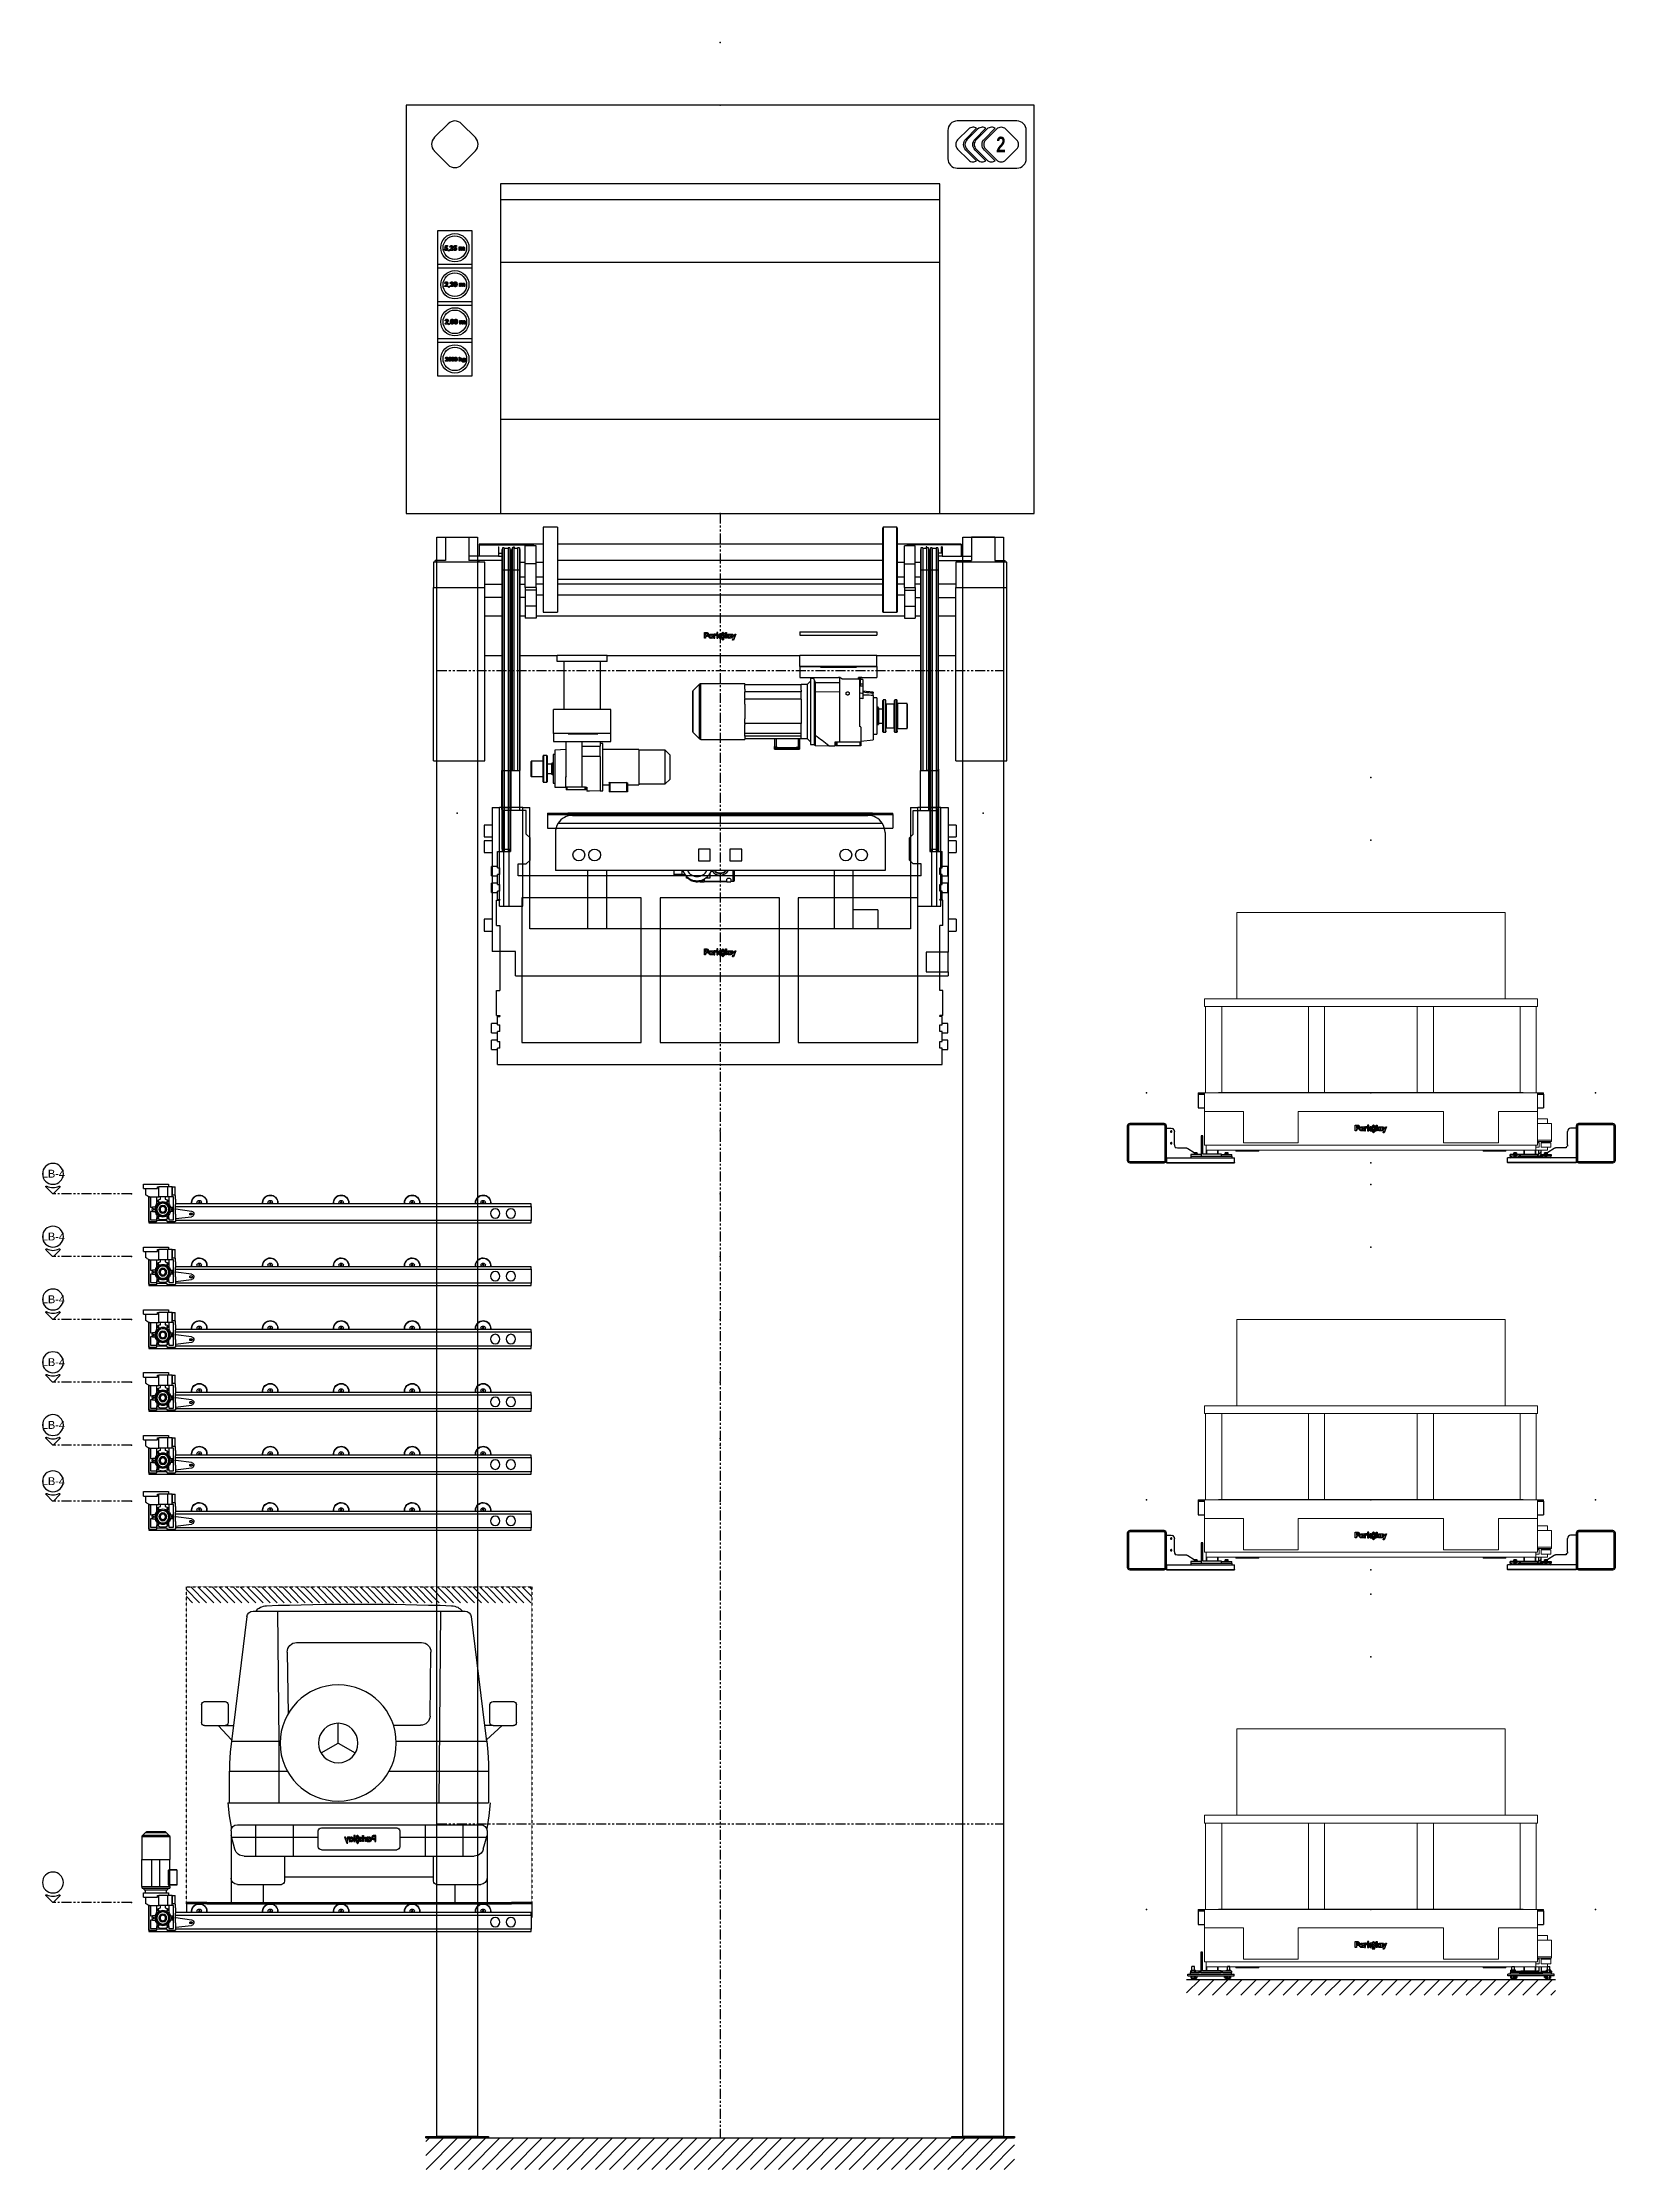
# Model space of a CAD drawing. Header units: millimetres. Extents: x 1215 to 9785, y -901 to 5802.
# Drawn here: x 5697 to 6698, y 4418 to 5772 of the extents above; entities that cross this region are included whole.
import ezdxf
from ezdxf.enums import TextEntityAlignment as Align

# ---------------------------------------------------------------- set-up
doc = ezdxf.new("R2010")
doc.units = ezdxf.units.MM
doc.set_wipeout_variables(frame=1)
doc.linetypes.add('CENTER', pattern=[0.0065, 0.002, -0.001, 0.0005, -0.001, 0.002])
doc.linetypes.add('PHANTOM', pattern=[12.7, 6.35, -1.27, 1.27, -1.27, 1.27, -1.27])
for name, color, linetype in [('PK24-EQUIPMENT', 150, 'Continuous'), ('PK24-LABEL', 7, 'Continuous'), ('PK24-LOGO', 7, 'Continuous'), ('PK24E', 7, 'Continuous'), ('PK24E-COMP-CAR', 7, 'Continuous'), ('PK24E-STRUCT-CONCRETE', 7, 'Continuous'), ('PK24E-STRUCT-STEEL', 254, 'Continuous')]:
    doc.layers.add(name, color=color, linetype=linetype)
for name, color, linetype, true_color in [('PK24-SYS-ROOM', 8, 'Continuous', 0x808080), ('PK24E-COMP-CAR_ZONE', 250, 'CENTER', 0x383e42), ('PK24E-COMP-PALLET', 132, 'Continuous', 0x00b7c8), ('PK24E-HELPER', 253, 'PHANTOM', 0xa1a1a1), ('PK24E-SYS-LIFT', 31, 'Continuous', 0xffcc5a), ('PK24E-SYS-SHELF', 31, 'Continuous', 0xffcc5a), ('PK24E-SYS-SHUTTLE', 31, 'Continuous', 0xffcc5a)]:
    doc.layers.add(name, color=color, linetype=linetype, true_color=true_color)
doc.styles.add('Impact', font='impact.ttf', dxfattribs={"height": 5})
doc.styles.get("Standard").update_dxf_attribs({"font": 'arial.ttf'})

# ---------------------------------------------------------------- blocks, each defined once
blk = doc.blocks.new('LOGO----DECOR-PK24')
at = {"layer": 'PK24-LOGO'}
for p, q in [((-10, 2.1), (-8.7, 2.1)), ((-10, -1.6), (-10, 2.1)), ((-9.3, 1.5), (-9.3, 0.1)), ((-8.8, 1.5), (-9.3, 1.5)), ((-9.3, 0.1), (-8.8, 0.1)), ((-8.6, 1.5), (-8.8, 1.5)), ((-8.8, 0.1), (-8.6, 0.1)), ((-8.7, 2.1), (-8.4, 2.1)), ((-8.5, 1.4), (-8.6, 1.5)), ((-8.6, 0.1), (-8.5, 0.2)), ((-8.4, 1.4), (-8.5, 1.4)), ((-8.5, 0.2), (-8.4, 0.2)), ((-8.4, 2.1), (-8.3, 2.1)), ((-8.3, 1.3), (-8.4, 1.4)), ((-8.4, 0.2), (-8.3, 0.3)), ((-8.3, 2.1), (-8.2, 2)), ((-8.2, 1.2), (-8.3, 1.3)), ((-8.3, 0.3), (-8.2, 0.4)), ((-8.2, 2), (-7.9, 1.9)), ((-8.1, 1.1), (-8.2, 1.2)), ((-8.2, 0.4), (-8.1, 0.5)), ((-8.1, 0.9), (-8.1, 1.1)), ((-8.1, 0.8), (-8.1, 0.9)), ((-8.1, 0.7), (-8.1, 0.8)), ((-8.1, 0.5), (-8.1, 0.7)), ((-7.9, 1.9), (-7.7, 1.7)), ((-7.7, 1.7), (-7.6, 1.5)), ((-7.6, 0), (-7.7, -0.2)), ((-7.6, 1.5), (-7.5, 1.3)), ((-7.5, 0.3), (-7.6, 0)), ((-7.5, 1.3), (-7.4, 1.1)), ((-7.4, 0.5), (-7.5, 0.3)), ((-7.4, 1.1), (-7.4, 0.8)), ((-7.4, 0.8), (-7.4, 0.5)), ((-7.2, 0.1), (-7.1, 0.3)), ((-7.2, 0), (-7.2, 0.1)), ((-7.1, 0.3), (-7, 0.5)), ((-7, 0.5), (-6.8, 0.7)), ((-6.8, 0.7), (-6.6, 0.8)), ((-6.6, 0.8), (-6.4, 0.9)), ((-6.4, 0.1), (-6.5, -0.1)), ((-6.4, 0.9), (-6.2, 1)), ((-6.3, 0.2), (-6.4, 0.1)), ((-6.2, 0.2), (-6.3, 0.2)), ((-6.2, 1), (-6, 1)), ((-6.1, 0.3), (-6.2, 0.2)), ((-6, 0.3), (-6.1, 0.3)), ((-6, 1), (-5.7, 1)), ((-5.8, 0.4), (-6, 0.3)), ((-5.7, 0.3), (-5.8, 0.4)), ((-5.7, 1), (-5.5, 0.9)), ((-5.6, 0.3), (-5.7, 0.3)), ((-5.5, 0.2), (-5.6, 0.3)), ((-5.5, 0.9), (-5.4, 0.8)), ((-5.4, 0.2), (-5.5, 0.2)), ((-5.4, 0.8), (-5.2, 0.7)), ((-5.3, 0.1), (-5.4, 0.2)), ((-5.2, -0.1), (-5.3, 0.1)), ((-5.2, 0.7), (-5.2, 1)), ((-5.2, 1), (-4.5, 1)), ((-4.5, 1), (-4.5, -1.6)), ((-3.4, 1), (-4.1, 1)), ((-4.1, 1), (-4.1, -1.6)), ((-3.4, 0.5), (-3.4, 1)), ((-3.3, 0.7), (-3.4, 0.6)), ((-3.4, 0.6), (-3.4, 0.5)), ((-3.4, 0), (-3.3, 0.1)), ((-3.2, 0.8), (-3.3, 0.7)), ((-3.3, 0.1), (-3.2, 0.2)), ((-3.3, 0.1), (-3.3, 0.1)), ((-3.1, 0.8), (-3.2, 0.8)), ((-3.2, 0.2), (-3.1, 0.2)), ((-3, 0.9), (-3.1, 0.8)), ((-3.1, 0.2), (-3, 0.3)), ((-2.9, 0.9), (-3, 0.9)), ((-3, 0.3), (-2.9, 0.3)), ((-2.8, 0.9), (-2.9, 0.9)), ((-2.9, 0.3), (-2.4, 0.3)), ((-2.7, 1), (-2.8, 0.9)), ((-2.4, 1), (-2.7, 1)), ((-2.4, 0.3), (-2.4, 1)), ((-1.4, 2.1), (-2.1, 2.1)), ((-2.1, 2.1), (-2.1, -1.6)), ((-1.4, -1.6), (-1.4, 2.1)), ((-0.4, 1), (-1.4, -0.3)), ((-0.6, -0.3), (0.4, 1)), ((0.4, 1), (-0.4, 1)), ((0.6, 0.4), (0.4, 0.2)), ((0.4, 0.2), (0.4, -0.1)), ((0.7, 0.6), (0.6, 0.4)), ((0.9, 0.8), (0.7, 0.6)), ((0.8, 1.4), (1.6, 2.2)), ((0.8, 1.3), (0.8, 1.4)), ((0.8, 1.2), (0.8, 1.3)), ((0.8, 1.3), (0.8, 1.3)), ((0.9, 1.2), (0.8, 1.2)), ((1.1, 1.3), (0.9, 1.2)), ((0.9, 1.2), (0.9, 1.2)), ((1.1, 0.9), (0.9, 0.8)), ((1.3, 1.4), (1.1, 1.3)), ((1.4, 1), (1.1, 0.9)), ((1.1, 0), (1.2, 0.1)), ((1.1, -0.1), (1.1, 0)), ((1.2, 0.1), (1.3, 0.2)), ((1.5, 1.4), (1.3, 1.4)), ((1.3, 0.2), (1.4, 0.3)), ((1.7, 1), (1.4, 1)), ((1.4, 0.3), (1.5, 0.3)), ((1.7, 1.4), (1.5, 1.4)), ((1.5, 0.3), (1.7, 0.3)), ((1.6, 2.2), (1.7, 2.2)), ((1.7, 2.2), (1.7, 2.2)), ((1.7, 2.2), (2.5, 1.4)), ((1.9, 1.4), (1.7, 1.4)), ((1.9, 1), (1.7, 1)), ((1.7, 0.3), (1.8, 0.3)), ((1.8, 0.3), (1.9, 0.3)), ((2.1, 1.4), (1.9, 1.4)), ((2.2, 0.9), (1.9, 1)), ((1.9, 0.3), (2, 0.2)), ((2, 0.2), (2.1, 0.1)), ((2.3, 1.3), (2.1, 1.4)), ((2.1, 0.1), (2.2, 0)), ((2.4, 0.8), (2.2, 0.9)), ((2.2, 0), (2.3, -0.1)), ((2.4, 1.2), (2.3, 1.3)), ((2.5, 1.2), (2.4, 1.2)), ((2.6, 0.6), (2.4, 0.8)), ((2.5, 1.4), (2.6, 1.3)), ((2.6, 1.3), (2.5, 1.2)), ((2.5, 1.2), (2.5, 1.2)), ((2.6, 1.3), (2.6, 1.3)), ((2.8, 0.4), (2.6, 0.6)), ((2.9, 0.2), (2.8, 0.4)), ((3, -0.1), (2.9, 0.2)), ((3.3, 2.1), (4, 2.1)), ((3.3, -1.6), (3.3, 2.1)), ((4, 2.1), (4, -1.6)), ((4.4, 0.1), (4.5, 0.3)), ((4.4, 0), (4.4, 0.1)), ((4.5, 0.3), (4.6, 0.5)), ((4.6, 0.5), (4.7, 0.7)), ((4.7, 0.7), (4.9, 0.8)), ((4.9, 0.8), (5.1, 0.9)), ((5.1, 0.9), (5.4, 1)), ((5.2, 0.2), (5.1, 0.1)), ((5.1, 0.1), (5.1, -0.1)), ((5.3, 0.2), (5.2, 0.2)), ((5.4, 0.3), (5.3, 0.2)), ((5.4, 1), (5.6, 1)), ((5.6, 0.3), (5.4, 0.3)), ((5.6, 1), (5.8, 1)), ((5.7, 0.4), (5.6, 0.3)), ((5.9, 0.3), (5.7, 0.4)), ((5.8, 1), (6, 0.9)), ((6, 0.3), (5.9, 0.3)), ((6, 0.9), (6.2, 0.8)), ((6.1, 0.2), (6, 0.3)), ((6.2, 0.2), (6.1, 0.2)), ((6.2, 0.8), (6.4, 0.7)), ((6.3, 0.1), (6.2, 0.2)), ((6.3, -0.1), (6.3, 0.1)), ((6.4, 0.7), (6.4, 1)), ((6.4, 1), (7.1, 1)), ((7.1, 1), (7.1, -1.6)), ((8.3, -1.5), (7.3, 1)), ((7.3, 1), (8, 1)), ((8, 1), (8.7, -0.6)), ((10, 1), (8.5, -2.8)), ((8.7, -0.6), (9.3, 1)), ((9.3, 1), (10, 1)), ((-9.3, -1.6), (-10, -1.6)), ((-8.7, -0.5), (-9.3, -0.5)), ((-9.3, -0.5), (-9.3, -1.6)), ((-8.4, -0.5), (-8.7, -0.5)), ((-8.3, -0.5), (-8.4, -0.5)), ((-8.2, -0.4), (-8.3, -0.5)), ((-7.9, -0.3), (-8.2, -0.4)), ((-7.7, -0.2), (-7.9, -0.3)), ((-7.2, -0.2), (-7.2, 0)), ((-7.2, -0.3), (-7.2, -0.2)), ((-7.2, -0.5), (-7.2, -0.3)), ((-7.2, -0.7), (-7.2, -0.5)), ((-7.2, -0.8), (-7.2, -0.7)), ((-7.1, -0.9), (-7.2, -0.8)), ((-7, -1.2), (-7.1, -0.9)), ((-6.8, -1.3), (-7, -1.2)), ((-6.6, -1.5), (-6.8, -1.3)), ((-6.4, -1.6), (-6.6, -1.5)), ((-6.5, -0.1), (-6.5, -0.2)), ((-6.5, -0.2), (-6.5, -0.3)), ((-6.5, -0.3), (-6.5, -0.5)), ((-6.5, -0.5), (-6.5, -0.6)), ((-6.5, -0.6), (-6.4, -0.7)), ((-6.4, -0.7), (-6.3, -0.8)), ((-6.2, -1.6), (-6.4, -1.6)), ((-6.3, -0.8), (-6.2, -0.9)), ((-6.2, -0.9), (-6.1, -1)), ((-6, -1.7), (-6.2, -1.6)), ((-6.1, -1), (-6, -1)), ((-6, -1), (-5.8, -1)), ((-5.7, -1.6), (-6, -1.7)), ((-5.8, -1), (-5.7, -1)), ((-5.7, -1), (-5.6, -1)), ((-5.5, -1.6), (-5.7, -1.6)), ((-5.6, -1), (-5.5, -0.9)), ((-5.5, -0.9), (-5.4, -0.8)), ((-5.4, -1.5), (-5.5, -1.6)), ((-5.4, -0.8), (-5.3, -0.7)), ((-5.2, -1.3), (-5.4, -1.5)), ((-5.3, -0.7), (-5.2, -0.6)), ((-5.2, -0.2), (-5.2, -0.1)), ((-5.2, -0.3), (-5.2, -0.2)), ((-5.2, -0.5), (-5.2, -0.3)), ((-5.2, -0.6), (-5.2, -0.5)), ((-5.2, -1.6), (-5.2, -1.3)), ((-5.2, -1.3), (-5.2, -1.3)), ((-4.5, -1.6), (-5.2, -1.6)), ((-4.1, -1.6), (-3.4, -1.6)), ((-3.4, -0.1), (-3.4, 0)), ((-3.4, -0.2), (-3.4, -0.1)), ((-3.4, -1.6), (-3.4, -0.2)), ((-2.1, -1.6), (-1.4, -1.6)), ((-1.4, -0.3), (-0.4, -1.6)), ((0.4, -1.6), (-0.6, -0.3)), ((-0.4, -1.6), (0.4, -1.6)), ((0.4, -0.1), (0.3, -0.3)), ((0.3, -0.3), (0.4, -0.6)), ((0.4, -0.6), (0.4, -0.9)), ((0.4, -0.9), (0.6, -1.1)), ((0.6, -1.1), (0.7, -1.3)), ((0.7, -1.3), (0.9, -1.4)), ((0.8, -2), (0.8, -1.9)), ((0.8, -1.9), (0.8, -1.9)), ((0.8, -1.9), (0.9, -1.9)), ((1.6, -2.9), (0.8, -2)), ((0.8, -2), (0.8, -2)), ((0.9, -1.4), (1.1, -1.6)), ((0.9, -1.9), (0.9, -1.9)), ((0.9, -1.9), (1.1, -2)), ((1, -0.2), (1.1, -0.1)), ((1, -0.3), (1, -0.2)), ((1, -0.5), (1, -0.3)), ((1.1, -0.6), (1, -0.5)), ((1.1, -0.7), (1.1, -0.6)), ((1.2, -0.8), (1.1, -0.7)), ((1.1, -1.6), (1.4, -1.6)), ((1.1, -2), (1.3, -2)), ((1.3, -0.9), (1.2, -0.8)), ((1.4, -0.9), (1.3, -0.9)), ((1.3, -2), (1.5, -2.1)), ((1.5, -1), (1.4, -0.9)), ((1.4, -1.6), (1.7, -1.7)), ((1.7, -1), (1.5, -1)), ((1.5, -2.1), (1.7, -2.1)), ((1.7, -2.9), (1.6, -2.9)), ((1.8, -1), (1.7, -1)), ((1.7, -1.7), (1.9, -1.6)), ((2.5, -2), (1.7, -2.9)), ((1.7, -2.1), (1.9, -2.1)), ((1.7, -2.9), (1.7, -2.9)), ((1.9, -0.9), (1.8, -1)), ((2, -0.9), (1.9, -0.9)), ((1.9, -1.6), (2.2, -1.6)), ((1.9, -2.1), (2.1, -2)), ((2.1, -0.8), (2, -0.9)), ((2.2, -0.7), (2.1, -0.8)), ((2.1, -2), (2.3, -2)), ((2.3, -0.6), (2.2, -0.7)), ((2.2, -1.6), (2.4, -1.4)), ((2.3, -0.1), (2.3, -0.2)), ((2.3, -0.2), (2.3, -0.3)), ((2.3, -0.3), (2.3, -0.5)), ((2.3, -0.5), (2.3, -0.6)), ((2.3, -2), (2.4, -1.9)), ((2.4, -1.4), (2.6, -1.3)), ((2.4, -1.9), (2.5, -1.9)), ((2.5, -1.9), (2.5, -1.9)), ((2.5, -1.9), (2.6, -1.9)), ((2.6, -2), (2.5, -2)), ((2.6, -1.3), (2.8, -1.1)), ((2.6, -1.9), (2.6, -2)), ((2.8, -1.1), (2.9, -0.9)), ((2.9, -0.9), (3, -0.6)), ((3, -0.3), (3, -0.1)), ((3, -0.6), (3, -0.3)), ((4, -1.6), (3.3, -1.6)), ((4.3, -0.2), (4.4, 0)), ((4.3, -0.3), (4.3, -0.2)), ((4.3, -0.5), (4.3, -0.3)), ((4.4, -0.7), (4.3, -0.5)), ((4.4, -0.8), (4.4, -0.7)), ((4.5, -0.9), (4.4, -0.8)), ((4.6, -1.2), (4.5, -0.9)), ((4.8, -1.3), (4.6, -1.2)), ((4.9, -1.5), (4.8, -1.3)), ((5.2, -1.6), (4.9, -1.5)), ((5.1, -0.1), (5, -0.2)), ((5, -0.2), (5, -0.3)), ((5, -0.3), (5, -0.5)), ((5, -0.5), (5.1, -0.6)), ((5.1, -0.6), (5.1, -0.7)), ((5.1, -0.7), (5.2, -0.8)), ((5.2, -0.8), (5.3, -0.9)), ((5.4, -1.6), (5.2, -1.6)), ((5.3, -0.9), (5.4, -1)), ((5.4, -1), (5.6, -1)), ((5.6, -1.7), (5.4, -1.6)), ((5.6, -1), (5.7, -1)), ((5.8, -1.6), (5.6, -1.7)), ((5.7, -1), (5.9, -1)), ((6, -1.6), (5.8, -1.6)), ((5.9, -1), (6, -1)), ((6, -1), (6.1, -0.9)), ((6.2, -1.5), (6, -1.6)), ((6.1, -0.9), (6.2, -0.8)), ((6.2, -0.8), (6.3, -0.7)), ((6.4, -1.3), (6.2, -1.5)), ((6.4, -0.2), (6.3, -0.1)), ((6.3, -0.6), (6.4, -0.5)), ((6.3, -0.7), (6.3, -0.6)), ((6.4, -0.3), (6.4, -0.2)), ((6.4, -0.5), (6.4, -0.3)), ((6.4, -1.6), (6.4, -1.3)), ((6.4, -1.3), (6.4, -1.3)), ((7.1, -1.6), (6.4, -1.6)), ((7.8, -2.8), (8.3, -1.5)), ((8.5, -2.8), (7.8, -2.8))]:
    blk.add_line(p, q, dxfattribs=at)
blk = doc.blocks.new('ELIFT-DU--BACK-COMP-PKE24')
at = {"layer": 'PK24E-SYS-LIFT', "linetype": 'Continuous', "lineweight": 25}
for p, q in [((-103.6, 182.2), (-112.8, 182.2)), ((-112.8, 182.2), (-112.8, 128.1)), ((-103.6, 182.2), (-103.6, 128.1)), ((103.6, 128.3), (103.6, 181.9)), ((112.5, 182.2), (103.8, 182.2)), ((103.8, 182.2), (103.8, 128.1)), ((112.5, 128.1), (112.5, 182.2)), ((112.8, 181.9), (112.8, 128.3)), ((-175, 175.9), (-160, 175.9)), ((-175, 175.9), (-175, 160.9)), ((-160, 175.9), (-160, 160.9)), ((-141.3, 163.8), (-160, 163.8)), ((-153.5, 171.5), (-153.5, 170.9)), ((-112.8, 171.5), (-153.5, 171.5)), ((-153.5, 170.9), (-119.1, 170.9)), ((-153.5, 170.9), (-153.5, 163.8)), ((-141.3, 169.8), (-141.3, 163.8)), ((-141.3, 169.8), (-141, 169.8)), ((-141.3, 163.8), (-139, 163.8)), ((-141, 165.6), (-141, 169.8)), ((-141, 165.6), (-139, 165.6)), ((-138.6, 168.1), (-139, 168.1)), ((-139, 168.1), (-139, 155.1)), ((-138.6, 169), (-138.6, 155.1)), ((-137.5, 169), (-138.6, 169)), ((-137.5, 169), (-137.5, 155.1)), ((-135, 168.6), (-137.5, 168.6)), ((-133.9, 169), (-135, 169)), ((-135, 169), (-135, 155.1)), ((-133.9, 169), (-133.9, 155.1)), ((-133.6, 168.1), (-133.9, 168.1)), ((-133.6, 168.1), (-133.6, 155.1)), ((-133.6, 165.6), (-132.9, 165.6)), ((-132.9, 165.2), (-133.6, 165.2)), ((-132.6, 168.1), (-132.9, 168.1)), ((-132.9, 168.1), (-132.9, 155.1)), ((-131.5, 169), (-132.6, 169)), ((-132.6, 169), (-132.6, 155.1)), ((-131.6, 169), (-131.6, 169.8)), ((-131.6, 169.8), (-131.3, 169.8)), ((-131.5, 169), (-131.5, 155.1)), ((-129, 168.6), (-131.5, 168.6)), ((-131.3, 169.8), (-131.3, 168.6)), ((-127.9, 169), (-129, 169)), ((-129, 169), (-129, 155.1)), ((-127.9, 169), (-127.9, 155.1)), ((-127.6, 168.1), (-127.9, 168.1)), ((-127.6, 168.1), (-127.6, 155.1)), ((-117.3, 170.4), (-124.2, 170.4)), ((-124.2, 158.8), (-124.2, 170.4)), ((-119.1, 170.9), (-119.1, 170.4)), ((-117.3, 158.8), (-117.3, 170.4)), ((103.6, 171.5), (-103.6, 171.5)), ((153.5, 171.5), (112.8, 171.5)), ((124.2, 170.4), (117.3, 170.4)), ((117.3, 158.8), (117.3, 170.4)), ((153.5, 170.9), (119.1, 170.9)), ((119.1, 170.9), (119.1, 170.4)), ((124.2, 158.8), (124.2, 170.4)), ((127.9, 168.1), (127.6, 168.1)), ((127.6, 168.1), (127.6, 155.1)), ((129, 169), (127.9, 169)), ((127.9, 169), (127.9, 155.1)), ((129, 169), (129, 155.1)), ((131.5, 168.6), (129, 168.6)), ((131.2, 169.8), (131.2, 168.6)), ((131.6, 169.8), (131.2, 169.8)), ((132.6, 169), (131.5, 169)), ((131.5, 169), (131.5, 155.1)), ((131.6, 169), (131.6, 169.8)), ((132.6, 169), (132.6, 155.1)), ((132.9, 168.1), (132.6, 168.1)), ((132.9, 168.1), (132.9, 155.1)), ((133.6, 165.6), (132.9, 165.6)), ((133.6, 165.2), (132.9, 165.2)), ((133.9, 168.1), (133.6, 168.1)), ((133.6, 168.1), (133.6, 155.1)), ((135, 169), (133.9, 169)), ((133.9, 169), (133.9, 155.1)), ((135, 169), (135, 155.1)), ((137.5, 168.6), (135, 168.6)), ((137.5, 169), (137.5, 155.1)), ((138.6, 169), (137.5, 169)), ((138.6, 169), (138.6, 155.1)), ((138.9, 168.1), (138.6, 168.1)), ((138.9, 168.1), (138.9, 155.1)), ((141, 165.6), (138.9, 165.6)), ((141.3, 163.8), (138.9, 163.8)), ((141, 165.6), (141, 169.8)), ((141.3, 169.8), (141, 169.8)), ((141.3, 169.8), (141.3, 163.8)), ((141.3, 163.8), (160, 163.8)), ((153.5, 171.5), (153.5, 170.9)), ((153.5, 170.9), (153.5, 163.8)), ((175, 175.9), (160, 175.9)), ((160, 175.9), (160, 160.9)), ((175, 175.9), (175, 160.9)), ((-150, 159.9), (-182.5, 159.9)), ((-182.5, 159.9), (-182.5, 143.9)), ((-181.5, 159.9), (-181.5, 160.9)), ((-175, 160.9), (-181.5, 160.9)), ((-153.5, 160.9), (-160, 160.9)), ((-153.5, 159.9), (-153.5, 160.9)), ((-139, 160.9), (-153.5, 160.9)), ((-150, 143.9), (-150, 159.9)), ((-139, 155.1), (-139, 27.2)), ((-139, 155.1), (-138.6, 155.1)), ((-138.6, 155.1), (-138.6, 27.2)), ((-138.6, 155.1), (-137.5, 155.1)), ((-137.5, 155.1), (-137.5, 27.2)), ((-137.5, 155.1), (-135, 155.1)), ((-135, 155.1), (-135, 27.2)), ((-135, 155.1), (-133.9, 155.1)), ((-133.9, 155.1), (-133.9, 27.2)), ((-133.9, 155.1), (-133.6, 155.1)), ((-133.6, 155.1), (-133.6, 27.2)), ((-132.9, 155.1), (-132.6, 155.1)), ((-132.9, 155.1), (-132.9, 27.2)), ((-132.6, 155.1), (-131.5, 155.1)), ((-132.6, 155.1), (-132.6, 27.2)), ((-131.5, 155.1), (-131.5, 27.2)), ((-131.5, 155.1), (-129, 155.1)), ((-129, 155.1), (-127.9, 155.1)), ((-129, 155.1), (-129, 27.2)), ((-127.9, 155.1), (-127.9, 27.2)), ((-127.9, 155.1), (-127.6, 155.1)), ((-124.2, 159.7), (-127.6, 159.7)), ((-127.6, 155.1), (-127.6, 27.2)), ((-127.6, 150.6), (-124.2, 150.6)), ((-117.3, 158.8), (-124.2, 158.8)), ((-124.2, 143.9), (-124.2, 158.8)), ((-112.8, 159.7), (-117.3, 159.7)), ((-117.3, 143.9), (-117.3, 158.8)), ((-117.3, 150.6), (-112.8, 150.6)), ((103.6, 161.1), (-103.6, 161.1)), ((-103.6, 149.2), (103.6, 149.2)), ((117.3, 159.7), (112.8, 159.7)), ((112.8, 150.6), (117.3, 150.6)), ((117.3, 158.8), (124.2, 158.8)), ((117.3, 143.9), (117.3, 158.8)), ((127.6, 159.7), (124.2, 159.7)), ((124.2, 143.9), (124.2, 158.8)), ((124.2, 150.6), (127.6, 150.6)), ((127.6, 155.1), (127.9, 155.1)), ((127.6, 155.1), (127.6, 27.2)), ((127.9, 155.1), (127.9, 27.2)), ((127.9, 155.1), (129, 155.1)), ((129, 155.1), (129, 27.2)), ((129, 155.1), (131.5, 155.1)), ((131.5, 155.1), (131.5, 27.2)), ((131.5, 155.1), (132.6, 155.1)), ((132.6, 155.1), (132.6, 27.2)), ((132.6, 155.1), (132.9, 155.1)), ((132.9, 155.1), (132.9, 27.2)), ((133.6, 155.1), (133.6, 27.2)), ((133.6, 155.1), (133.9, 155.1)), ((133.9, 155.1), (135, 155.1)), ((133.9, 155.1), (133.9, 27.2)), ((135, 155.1), (135, 27.2)), ((135, 155.1), (137.5, 155.1)), ((137.5, 155.1), (138.6, 155.1)), ((137.5, 155.1), (137.5, 27.2)), ((138.6, 155.1), (138.6, 27.2)), ((138.6, 155.1), (138.9, 155.1)), ((138.9, 160.9), (153.5, 160.9)), ((138.9, 155.1), (138.9, 27.2)), ((182.5, 159.9), (150, 159.9)), ((150, 159.9), (150, 143.9)), ((153.5, 159.9), (153.5, 160.9)), ((153.5, 160.9), (160, 160.9)), ((175, 160.9), (181.5, 160.9)), ((181.5, 159.9), (181.5, 160.9)), ((182.5, 143.9), (182.5, 159.9)), ((-182.5, 33.5), (-182.5, 143.9)), ((-182.5, 143.9), (-150, 143.9)), ((-150, 145.9), (-139, 145.9)), ((-150, 33.5), (-150, 143.9)), ((-139, 137.4), (-150, 137.4)), ((-133.6, 145.1), (-132.9, 145.1)), ((-132.9, 137.4), (-133.6, 137.4)), ((-127.6, 145.9), (-124.2, 145.9)), ((-124.2, 137.4), (-127.6, 137.4)), ((-117.3, 143.9), (-124.2, 143.9)), ((-124.2, 143.9), (-124.2, 142.1)), ((-117.3, 142.1), (-124.2, 142.1)), ((-124.2, 142.1), (-124.2, 132)), ((-112.8, 145.9), (-117.3, 145.9)), ((-117.3, 143.9), (-117.3, 142.1)), ((-117.3, 142.1), (-117.3, 132)), ((-112.8, 138.9), (-117.3, 138.9)), ((103.6, 145.9), (-103.6, 145.9)), ((103.6, 138.9), (-103.6, 138.9)), ((117.3, 145.9), (112.8, 145.9)), ((117.3, 138.9), (112.8, 138.9)), ((117.3, 143.9), (124.2, 143.9)), ((117.3, 143.9), (117.3, 142.1)), ((117.3, 142.1), (124.2, 142.1)), ((117.3, 142.1), (117.3, 132)), ((127.6, 145.9), (124.2, 145.9)), ((124.2, 143.9), (124.2, 142.1)), ((124.2, 142.1), (124.2, 132)), ((124.2, 137.4), (127.6, 137.4)), ((132.9, 145.1), (133.6, 145.1)), ((132.9, 137.4), (133.6, 137.4)), ((150, 145.9), (138.9, 145.9)), ((138.9, 137.4), (150, 137.4)), ((150, 143.9), (182.5, 143.9)), ((150, 33.5), (150, 143.9)), ((182.5, 33.5), (182.5, 143.9)), ((-150, 125.7), (-139, 125.7)), ((-133.6, 125.7), (-132.9, 125.7)), ((-127.6, 125.7), (-124.2, 125.7)), ((-117.3, 132), (-124.2, 132)), ((-124.2, 132), (-124.2, 124.3)), ((-117.3, 124.3), (-124.2, 124.3)), ((-117.3, 132), (-117.3, 124.3)), ((-117.3, 125.7), (117.3, 125.7)), ((-112.8, 128.1), (-103.6, 128.1)), ((103.8, 128.1), (112.5, 128.1)), ((117.3, 132), (117.3, 124.3)), ((117.3, 132), (124.2, 132)), ((117.3, 124.3), (124.2, 124.3)), ((124.2, 132), (124.2, 124.3)), ((124.2, 125.7), (127.6, 125.7)), ((132.9, 125.7), (133.6, 125.7)), ((138.9, 125.7), (150, 125.7)), ((50.8, 115.6), (50.8, 113.5)), ((50.8, 115.6), (99.8, 115.6)), ((50.8, 113.5), (99.8, 113.5)), ((99.8, 115.6), (99.8, 113.5)), ((-150, 100.6), (-139, 100.6)), ((-133.6, 100.6), (-132.9, 100.6)), ((-127.6, 100.6), (-103.8, 100.6)), ((-103.8, 96.7), (-103.8, 100.6)), ((-71.9, 100.6), (-103.8, 100.6)), ((-71.9, 96.7), (-103.8, 96.7)), ((-99.3, 66.2), (-99.3, 96.7)), ((-76.3, 66.2), (-76.3, 96.7)), ((-71.9, 96.7), (-71.9, 100.6)), ((-71.9, 100.6), (50.8, 100.6)), ((99.8, 100.6), (50.8, 100.6)), ((50.8, 93.5), (50.8, 100.6)), ((99.8, 93.5), (99.8, 100.6)), ((99.8, 100.6), (127.6, 100.6)), ((132.9, 100.6), (133.6, 100.6)), ((138.9, 100.6), (150, 100.6)), ((-13.1, 82.3), (-17.2, 78.2)), ((-13.1, 47.4), (-13.1, 82.3)), ((15.6, 82.5), (-12.4, 82.5)), ((-12.4, 47.1), (-12.4, 82.5)), ((15.6, 82.5), (15.6, 81.9)), ((15.6, 79.1), (15.6, 81.9)), ((51.6, 81.9), (15.6, 81.9)), ((50.8, 93.5), (50.8, 86.5)), ((50.8, 93.5), (63.8, 93.5)), ((99.8, 93.5), (50.8, 93.5)), ((50.8, 86.5), (75.3, 86.5)), ((55.3, 82.1), (51.6, 82.1)), ((51.6, 82.1), (51.6, 81.9)), ((51.6, 78.5), (51.6, 81.9)), ((57.6, 84.1), (55.3, 82.1)), ((55.3, 82.1), (55.3, 47.6)), ((59.6, 85.8), (57.6, 85.8)), ((57.6, 85.8), (57.6, 43.8)), ((58.9, 86.4), (75.3, 86.4)), ((60, 84.6), (60, 84.9)), ((60, 84.6), (60.5, 83.4)), ((60, 77.5), (60, 84.6)), ((60.5, 83.4), (76.2, 83.4)), ((60.5, 83.4), (60.5, 77.5)), ((63.8, 93.5), (63.8, 93.1)), ((63.8, 93.1), (86.8, 93.1)), ((76.2, 86.5), (75.3, 86.4)), ((75.3, 86.4), (75.3, 86.5)), ((76.2, 83.4), (76.2, 86.5)), ((77.5, 85.7), (76.2, 86.5)), ((76.2, 77.4), (76.2, 83.4)), ((77.5, 85.7), (88.2, 85.7)), ((86.8, 93.1), (86.8, 93.5)), ((86.8, 93.5), (99.8, 93.5)), ((88.2, 86.5), (99.8, 86.5)), ((88.2, 85.7), (88.2, 86.5)), ((89.2, 85.2), (88.7, 85.2)), ((88.7, 84.9), (88.7, 55.6)), ((89.2, 82.7), (88.7, 82.7)), ((90.8, 85.3), (88.8, 85.3)), ((89.2, 85.2), (89.2, 82.7)), ((89.2, 82.7), (89.2, 80.9)), ((89.2, 82.5), (90.8, 82.5)), ((90.8, 85.3), (90.8, 82.5)), ((90.8, 82.5), (90.8, 80.9)), ((99.8, 93.5), (99.8, 86.5)), ((-17.7, 77.3), (-17.7, 52.3)), ((-17.5, 52), (-17.5, 77.7)), ((-17.2, 51.5), (-17.2, 78.2)), ((15.6, 79.1), (15.6, 77.4)), ((15.6, 73.1), (15.6, 77.4)), ((51.6, 77.4), (15.6, 77.4)), ((15.6, 73.1), (15.6, 72.6)), ((15.6, 69.6), (15.6, 72.6)), ((51.6, 72.6), (15.6, 72.6)), ((15.6, 69.6), (15.6, 60.1)), ((51.6, 78.5), (51.6, 77.4)), ((51.6, 72.6), (51.6, 77.4)), ((51.6, 72.6), (51.6, 67.5)), ((60, 49.8), (60, 77.5)), ((60, 77.5), (60.5, 77.5)), ((60.5, 77.5), (76.2, 77.4)), ((60.5, 77.5), (60.5, 49.5)), ((76.2, 45.6), (76.2, 77.4)), ((90.8, 80.9), (88.7, 80.9)), ((90.8, 80.9), (90.8, 76.6)), ((97.5, 77.2), (90.8, 77.8)), ((97.5, 77.2), (97.5, 76.6)), ((97.5, 75), (97.5, 76.6)), ((97.5, 75), (97.5, 46.7)), ((99.8, 73.5), (97.5, 73.5)), ((99.8, 73.5), (99.8, 62)), ((103.7, 52.6), (103.7, 71.9)), ((105.3, 72.2), (103.9, 72.2)), ((103.9, 72.2), (103.9, 52.4)), ((105.3, 52.4), (105.3, 72.2)), ((105.5, 52.6), (105.5, 71.9)), ((110.8, 69.5), (105.7, 69.5)), ((105.7, 69.5), (105.7, 54.9)), ((110.8, 54.9), (110.8, 69.5)), ((111, 52.6), (111, 71.9)), ((112.6, 72.2), (111.2, 72.2)), ((111.2, 72.2), (111.2, 52.4)), ((112.6, 52.4), (112.6, 72.2)), ((112.8, 52.6), (112.8, 71.9)), ((119, 69.9), (113, 69.9)), ((113, 69.9), (113, 54.5)), ((119, 54.5), (119, 69.9)), ((119.2, 69.6), (119.2, 54.7)), ((-106.1, 50.8), (-106.1, 66.2)), ((-69.6, 66.2), (-106.1, 66.2)), ((-69.6, 50.8), (-69.6, 66.2)), ((15.6, 57.1), (15.6, 60.1)), ((15.6, 57.1), (15.6, 56.6)), ((51.6, 57.1), (15.6, 57.1)), ((15.6, 50.8), (15.6, 56.6)), ((51.6, 67.5), (51.6, 62.2)), ((51.6, 62.2), (51.6, 57.1)), ((51.6, 50.8), (51.6, 57.1)), ((89.6, 54.8), (88.7, 55.6)), ((89.6, 54.8), (89.6, 45.6)), ((100.6, 67.5), (99.8, 67.5)), ((99.8, 62), (99.8, 50.4)), ((99.8, 56.5), (100.6, 56.5)), ((100.8, 67.2), (100.6, 67.5)), ((100.6, 56.5), (100.6, 67.5)), ((100.6, 56.5), (100.8, 56.6)), ((100.8, 67.2), (100.8, 56.6)), ((103.7, 66.4), (100.8, 66.4)), ((100.8, 57.5), (103.7, 57.5)), ((105.7, 54.9), (105.7, 54.5)), ((105.7, 54.5), (110.8, 54.5)), ((110.8, 54.5), (110.8, 54.9)), ((113, 54.5), (113, 54)), ((119, 54), (119, 54.5)), ((119.2, 54.7), (119.2, 54.2)), ((-106.1, 50.8), (-106.1, 45.8)), ((-96.9, 50.8), (-106.1, 50.8)), ((-69.6, 50.8), (-106.1, 50.8)), ((-106.1, 45.8), (-88.1, 45.8)), ((-98, 23.6), (-98, 45.8)), ((-96.9, 50.7), (-96.9, 50.8)), ((-96.9, 50.7), (-78, 50.7)), ((-88.1, 45.8), (-88.1, 42.8)), ((-88.1, 45.8), (-69.6, 45.8)), ((-88.1, 42.8), (-88.1, 36.1)), ((-88.1, 42.8), (-76.5, 42.8)), ((-78, 50.8), (-78, 50.7)), ((-69.6, 50.8), (-78, 50.8)), ((-76.5, 45.8), (-76.5, 42.8)), ((-74.8, 44.4), (-76.5, 44.4)), ((-76.5, 36.1), (-76.5, 42.8)), ((-74.8, 29.4), (-74.8, 44.4)), ((-51.8, 40.7), (-74.8, 40.7)), ((-69.6, 45.8), (-69.6, 50.8)), ((-51.8, 40.7), (-51.8, 29.4)), ((-17.2, 51.5), (-13.1, 47.4)), ((-12.4, 47.1), (15.6, 47.1)), ((51.6, 50.8), (15.6, 50.8)), ((15.6, 49.2), (15.6, 50.8)), ((15.6, 49.2), (15.6, 49.2)), ((51.6, 49.2), (15.6, 49.2)), ((15.6, 49.2), (15.6, 47.6)), ((15.6, 47.6), (15.6, 47.1)), ((15.6, 47.6), (51.6, 47.6)), ((34.6, 47.6), (34.6, 42.6)), ((34.6, 42.6), (34.6, 42)), ((34.6, 42.6), (34.6, 42.6)), ((34.6, 42), (34.6, 42.6)), ((34.6, 42), (35.6, 42)), ((34.6, 42), (34.6, 42)), ((34.6, 41.9), (34.6, 41.9)), ((34.6, 42), (34.6, 41.9)), ((34.6, 41.4), (34.6, 41.9)), ((34.6, 41.4), (34.6, 41.4)), ((34.6, 41.3), (34.6, 41.4)), ((34.6, 41.3), (34.6, 41.2)), ((34.6, 41.2), (34.6, 41.2)), ((34.6, 41.1), (34.6, 41.2)), ((34.6, 41.1), (34.6, 41.1)), ((34.6, 41), (34.6, 41.1)), ((34.6, 41), (34.6, 41)), ((34.6, 40.9), (34.6, 41)), ((34.6, 40.8), (34.6, 40.9)), ((35.6, 42), (34.7, 42)), ((34.6, 42), (34.7, 42)), ((34.6, 41.9), (34.6, 42)), ((35.6, 41.9), (34.6, 41.9)), ((34.6, 41.9), (34.6, 41.4)), ((34.6, 41.3), (34.6, 41.4)), ((34.6, 41.4), (35.6, 41.4)), ((34.6, 41.3), (34.6, 41.2)), ((35.6, 41.3), (34.6, 41.3)), ((34.6, 41.2), (50.5, 41.2)), ((34.6, 41.2), (34.6, 41.2)), ((50.5, 41.2), (34.6, 41.2)), ((34.6, 41.2), (34.6, 41.1)), ((34.6, 41.1), (50.5, 41.1)), ((34.6, 41.1), (34.6, 40.9)), ((34.6, 40.9), (50.5, 40.9)), ((34.6, 40.9), (34.6, 40.8)), ((34.6, 40.8), (50.5, 40.8)), ((34.6, 40.8), (50.5, 40.8)), ((34.6, 40.8), (34.6, 40.8)), ((35.6, 47.6), (35.6, 42.6)), ((35.6, 42), (35.6, 42.6)), ((35.6, 42.6), (35.6, 42.6)), ((35.6, 42.6), (35.6, 42)), ((35.6, 42.6), (35.6, 42.6)), ((36.5, 42), (35.6, 42)), ((35.6, 42), (35.6, 42)), ((35.6, 42), (36.5, 42)), ((35.6, 42), (35.6, 42)), ((35.6, 42), (35.6, 42)), ((35.6, 41.9), (35.6, 41.4)), ((36.6, 41.9), (35.6, 41.9)), ((35.6, 42), (35.6, 41.9)), ((35.6, 41.3), (35.6, 41.4)), ((36.5, 42), (36.5, 42)), ((36.6, 41.9), (36.6, 41.9)), ((36.6, 41.9), (36.6, 41.6)), ((36.6, 41.6), (36.6, 41.9)), ((36.6, 41.6), (48.6, 41.6)), ((48.6, 41.6), (36.6, 41.6)), ((36.6, 41.6), (36.6, 41.6)), ((36.6, 41.6), (36.6, 41.6)), ((36.6, 41.6), (36.6, 41.5)), ((36.6, 41.5), (36.6, 41.6)), ((48.6, 42), (48.6, 42)), ((48.6, 42), (49.6, 42)), ((49.6, 42), (48.6, 42)), ((48.6, 41.9), (48.6, 41.6)), ((48.6, 41.6), (48.6, 41.9)), ((48.6, 41.9), (48.6, 41.9)), ((49.6, 41.9), (48.6, 41.9)), ((48.6, 41.6), (48.6, 41.6)), ((48.6, 41.6), (48.6, 41.6)), ((48.6, 41.6), (48.6, 41.5)), ((48.6, 41.5), (48.6, 41.6)), ((48.6, 41.4), (48.6, 41.5)), ((49.6, 47.6), (49.6, 42.6)), ((49.6, 42.6), (49.6, 42)), ((49.6, 42), (49.6, 42.6)), ((49.6, 42.6), (49.6, 42.6)), ((49.6, 42.6), (49.6, 42.6)), ((49.6, 42), (49.6, 42)), ((49.6, 42), (49.6, 42)), ((49.6, 42), (49.6, 42)), ((49.6, 42), (50.6, 42)), ((50.5, 42), (49.6, 42)), ((49.6, 41.9), (49.6, 41.4)), ((49.6, 41.9), (49.6, 42)), ((50.5, 41.9), (49.6, 41.9)), ((49.6, 41.4), (49.6, 41.3)), ((49.6, 41.4), (50.5, 41.4)), ((50.5, 41.3), (49.6, 41.3)), ((50.5, 42), (50.5, 42)), ((50.6, 47.6), (50.6, 42.6)), ((50.6, 42.6), (50.6, 42.6)), ((50.6, 42), (50.6, 42.6)), ((50.6, 42.6), (50.6, 42)), ((50.6, 42), (50.6, 42)), ((50.6, 41.9), (50.5, 41.9)), ((50.5, 42), (50.5, 41.9)), ((50.6, 41.9), (50.6, 42)), ((50.5, 41.4), (50.5, 41.9)), ((50.6, 41.9), (50.6, 41.4)), ((50.6, 41.4), (50.5, 41.4)), ((50.5, 41.4), (50.5, 41.3)), ((50.6, 41.4), (50.6, 41.3)), ((50.5, 41.2), (50.5, 41.3)), ((50.6, 41.2), (50.6, 41.3)), ((50.5, 41.2), (50.5, 41.2)), ((50.6, 41.2), (50.5, 41.2)), ((50.5, 41.1), (50.5, 41.2)), ((50.6, 41.2), (50.6, 41.1)), ((50.6, 41.1), (50.5, 41.1)), ((50.6, 41.1), (50.6, 41)), ((50.5, 40.9), (50.5, 41.1)), ((50.6, 41), (50.6, 41)), ((50.6, 41), (50.6, 40.9)), ((50.6, 40.9), (50.6, 40.8)), ((50.5, 40.8), (50.5, 40.9)), ((50.5, 40.8), (50.5, 40.8)), ((51.6, 49.2), (51.6, 50.8)), ((51.6, 47.6), (51.6, 49.2)), ((51.6, 47.6), (55.3, 47.6)), ((55.3, 47.6), (57.6, 45.6)), ((57.6, 43.8), (60, 43.8)), ((60, 49.8), (60.5, 49.5)), ((60, 43.8), (60, 49.8)), ((60.5, 43.2), (60, 43.8)), ((60.5, 49.5), (60.5, 49.5)), ((60.5, 49.5), (60.5, 43.2)), ((60.5, 43.2), (69.2, 43)), ((60.5, 43.2), (60.5, 43.2)), ((69.2, 43), (73.3, 43)), ((73.3, 45.6), (76.2, 45.6)), ((73.3, 43), (73.3, 45.6)), ((73.8, 43.8), (73.3, 43.8)), ((73.8, 43), (73.8, 45.6)), ((74.2, 43), (73.8, 43)), ((74.2, 45.6), (74.2, 43)), ((89.2, 43), (74.2, 43)), ((76.2, 45.6), (89.6, 45.6)), ((89.2, 43), (89.2, 45.6)), ((89.6, 43), (89.2, 43)), ((89.6, 46), (97.5, 46.7)), ((89.6, 45.6), (89.6, 43)), ((97.5, 50.4), (99.8, 50.4)), ((103.7, 51.9), (103.7, 52.6)), ((103.9, 52.4), (103.9, 51.7)), ((103.9, 51.7), (105.3, 51.7)), ((105.3, 51.7), (105.3, 52.4)), ((105.5, 52.6), (105.5, 51.9)), ((111, 51.9), (111, 52.6)), ((111.2, 52.4), (111.2, 51.7)), ((111.2, 51.7), (112.6, 51.7)), ((112.6, 51.7), (112.6, 52.4)), ((112.8, 52.6), (112.8, 51.9)), ((113, 54), (119, 54)), ((-182.5, 33.5), (-150, 33.5)), ((-139, 27.2), (-138.6, 27.2)), ((-138.6, 27.2), (-137.5, 27.2)), ((-137.5, 27.2), (-135, 27.2)), ((-135, 27.2), (-133.9, 27.2)), ((-133.9, 27.2), (-133.6, 27.2)), ((-132.9, 27.2), (-132.6, 27.2)), ((-132.6, 27.2), (-131.5, 27.2)), ((-131.5, 27.2), (-129, 27.2)), ((-129, 27.2), (-127.9, 27.2)), ((-127.9, 27.2), (-127.6, 27.2)), ((-120.4, 28.1), (-120.4, 33.1)), ((-120.4, 23.5), (-120.4, 28.1)), ((-112.8, 33.3), (-120.2, 33.3)), ((-120.2, 33.3), (-120.2, 28.1)), ((-120.2, 28.1), (-120.2, 23.4)), ((-112.8, 27.9), (-112.8, 36.6)), ((-112.8, 20), (-112.8, 27.9)), ((-110.5, 36.9), (-112.6, 36.9)), ((-112.6, 36.9), (-112.6, 27.8)), ((-112.6, 27.8), (-112.6, 19.8)), ((-110.5, 27.8), (-110.5, 36.9)), ((-110.5, 19.8), (-110.5, 27.8)), ((-110.2, 36.6), (-110.2, 27.9)), ((-107.4, 31.3), (-110.2, 31.3)), ((-110.2, 27.9), (-110.2, 20)), ((-107.1, 32), (-107.4, 31.8)), ((-107.4, 31.8), (-107.4, 28.3)), ((-107.4, 28.3), (-107.4, 24.9)), ((-106.4, 32), (-107.1, 32)), ((-107.1, 28.3), (-107.1, 32)), ((-107.1, 24.7), (-107.1, 28.3)), ((-105.4, 37.4), (-106.4, 37.4)), ((-106.4, 37.4), (-106.4, 28.3)), ((-106.4, 28.3), (-106.4, 19.3)), ((-98, 40.6), (-105.4, 40.2)), ((-105.4, 40.2), (-105.4, 16.7)), ((-88.1, 36.1), (-88.1, 16.7)), ((-76.5, 36.1), (-76.5, 14.4)), ((-74.8, 14.4), (-74.8, 29.4)), ((-35, 40.2), (-51.8, 40.2)), ((-51.8, 29.4), (-51.8, 18.1)), ((-31.9, 37.1), (-35, 40.2)), ((-35, 18.7), (-35, 40.2)), ((-31.9, 21.7), (-31.9, 37.1)), ((127.6, 27.2), (127.9, 27.2)), ((127.9, 27.2), (129, 27.2)), ((129, 27.2), (131.5, 27.2)), ((131.5, 27.2), (132.6, 27.2)), ((132.6, 27.2), (132.9, 27.2)), ((133.6, 27.2), (133.9, 27.2)), ((133.9, 27.2), (135, 27.2)), ((135, 27.2), (137.5, 27.2)), ((137.5, 27.2), (138.6, 27.2)), ((138.6, 27.2), (138.9, 27.2)), ((150, 33.5), (182.5, 33.5)), ((-120.2, 23.4), (-112.8, 23.4)), ((-112.6, 19.8), (-110.5, 19.8)), ((-110.2, 25.4), (-107.4, 25.4)), ((-107.4, 24.9), (-107.1, 24.7)), ((-107.1, 24.7), (-106.4, 24.7)), ((-106.4, 19.3), (-105.4, 19.3)), ((-98, 23.6), (-98.5, 23.1)), ((-98.5, 23.1), (-98.5, 16.7)), ((-98.5, 16.7), (-97.8, 16.7)), ((-98, 16.7), (-98, 14.9)), ((-97.5, 14.9), (-98, 14.9)), ((-97.5, 16.7), (-97.8, 16.7)), ((-97.5, 14.9), (-97.5, 16.7)), ((-86.2, 16.7), (-97.5, 16.7)), ((-86.2, 14.9), (-97.5, 14.9)), ((-86.2, 16.7), (-86.2, 14.9)), ((-85.7, 16.7), (-86.2, 16.7)), ((-85.5, 14.9), (-86.2, 14.9)), ((-85.7, 16.7), (-85, 16.7)), ((-85.5, 14.9), (-85.5, 16.7)), ((-85, 16.7), (-85, 14.2)), ((-76.5, 14.4), (-74.8, 14.4)), ((-74.8, 18.1), (-70.8, 18.1)), ((-70.8, 19.4), (-70.8, 13.7)), ((-70.3, 13.7), (-70.8, 13.7)), ((-70.3, 19.7), (-59.6, 19.7)), ((-70.3, 19.7), (-70.3, 13.7)), ((-59.6, 13.7), (-70.3, 13.7)), ((-59.6, 19.7), (-59.6, 13.7)), ((-59.1, 13.7), (-59.6, 13.7)), ((-59.1, 19.4), (-59.1, 13.7)), ((-59.1, 18.1), (-51.8, 18.1)), ((-51.8, 18.7), (-35, 18.7)), ((-35, 18.7), (-31.9, 21.7))]:
    blk.add_line(p, q, dxfattribs=at)
at = {"layer": 'PK24E-SYS-LIFT', "linetype": 'Continuous', "lineweight": 25, "flags": 128}
for points in [[(90.1, 86.4), (88.7, 86.4), (88.2, 86.4)], [(34.6, 41), (34.6, 41), (34.6, 41)], [(50.6, 41), (50.6, 41), (50.6, 41)], [(-76.5, 36.1), (-77, 36.1), (-88.1, 36.1)], [(-76.5, 14.4), (-83.3, 14.2), (-85, 14.2)]]:
    blk.add_lwpolyline(points, dxfattribs=at)
at = {"layer": 'PK24E-SYS-LIFT', "linetype": 'Continuous', "lineweight": 25}
for centre, radius, start, end in [((103.8, 181.9), 0.2, 90, 180), ((112.5, 181.9), 0.2, 0, 90), ((103.8, 128.3), 0.2, 180, 270), ((112.5, 128.3), 0.2, 270, 0), ((-12.4, 81.5), 1, 90, 135), ((58.4, 84.9), 1.5, 72.2431, 90), ((58.4, 84.9), 1.5, 0, 72.2431), ((90.2, 84.9), 1.5, 90, 93.9312), ((-17.3, 77.3), 0.35, 117.8212, 180), ((-16.5, 77.4), 1, 135, 167.922), ((103.9, 71.9), 0.2, 90, 180), ((105.3, 71.9), 0.2, 0, 90), ((105.7, 69.6), 0.2, 180, 270), ((110.8, 69.6), 0.2, 270, 0), ((111.2, 71.9), 0.2, 90, 180), ((112.6, 71.9), 0.2, 0, 90), ((113, 70), 0.2, 180, 270), ((119, 69.6), 0.2, 0, 90), ((105.7, 54.2), 0.2, 90, 180), ((110.8, 54.2), 0.2, 0, 90), ((119, 54.2), 0.2, 270, 0), ((-17.3, 52.3), 0.35, 180, 242.1788), ((-16.5, 52.2), 1, 192.078, 225), ((-12.4, 48.1), 1, 225, 270), ((34.7, 42), 0.0446, 171.9544, 258.5816), ((34.6, 42), 0.05, 180, 270), ((34.6, 41.4), 0.0498, 180.1824, 270.1807), ((34.6, 41.3), 0.0499, 180.1163, 270.1096), ((34.6, 41), 0.05, 180, 270), ((34.6, 40.9), 0.05, 180, 270), ((34.6, 40.8), 0.05, 180, 270), ((35.6, 42), 0.0446, 171.9533, 258.5781), ((36.5, 41.9), 0.05, 0, 90), ((36.5, 41.9), 0.1, 0, 90), ((36.6, 41.6), 0.0497, 180.326, 270.3092), ((36.6, 41.5), 0.0498, 180.2454, 270.2381), ((48.6, 41.9), 0.1, 90, 180), ((48.6, 41.9), 0.05, 90, 180), ((48.6, 41.6), 0.0497, 269.6908, 359.674), ((48.6, 41.5), 0.0498, 269.7619, 359.7546), ((49.6, 42), 0.0446, 281.4219, 8.0467), ((50.5, 42), 0.0446, 281.4183, 8.0548), ((50.5, 42), 0.05, 270, 0), ((50.5, 41), 0.05, 270, 0), ((50.5, 40.9), 0.05, 270, 0), ((50.5, 40.8), 0.05, 270, 0), ((50.5, 41.4), 0.0498, 269.8178, 359.8259), ((50.5, 41.3), 0.0499, 269.889, 359.892), ((103.9, 51.9), 0.2, 180, 270), ((105.3, 51.9), 0.2, 270, 0), ((111.2, 51.9), 0.2, 180, 270), ((112.6, 51.9), 0.2, 270, 0), ((113, 53.8), 0.2, 90, 180), ((-120.2, 33.1), 0.2, 90, 180), ((-112.6, 36.6), 0.2, 90, 180), ((-110.5, 36.6), 0.2, 0, 90), ((-120.2, 23.5), 0.2, 180, 270), ((-112.6, 20), 0.2, 180, 270), ((-110.5, 20), 0.2, 270, 0), ((-76.2, 29.4), 11.3, 298.2486, 301.1629), ((-53.8, 29.4), 11.3, 238.8371, 241.7514)]:
    blk.add_arc(centre, radius, start, end, dxfattribs=at)
blk.add_ellipse((-195.1, 80.3), major_axis=(335.5, -139.7), ratio=0.263049, start_param=0.78, end_param=0.82023, dxfattribs=at)
for points, knots in [([(88.7, 84.9), (88.8, 85), (88.8, 85.2), (88.8, 85.4), (88.9, 85.7), (89.1, 85.9), (89.2, 86.1), (89.5, 86.2), (89.7, 86.3), (89.9, 86.4), (90.1, 86.4), (90.1, 86.4)], [0, 0, 0, 0, 0.11231, 0.224619, 0.336924, 0.449232, 0.561575, 0.673919, 0.786272, 0.898625, 1, 1, 1, 1]), ([(80.5, 77.1), (80.4, 77), (80.3, 76.9), (80.2, 76.7), (80.2, 76.5), (80.2, 76.3), (80.2, 76.1), (80.2, 75.9), (80.3, 75.7), (80.5, 75.6), (80.6, 75.5), (80.8, 75.4), (81, 75.3), (81.2, 75.3), (81.4, 75.3), (81.6, 75.4), (81.8, 75.5), (82, 75.6), (82.1, 75.8), (82.2, 76), (82.2, 76.2), (82.3, 76.4), (82.2, 76.6), (82.2, 76.8), (82.1, 76.9), (81.9, 77.1), (81.8, 77.2), (81.6, 77.3), (81.4, 77.4), (81.2, 77.4), (81, 77.4), (80.8, 77.3), (80.6, 77.2), (80.5, 77.1), (80.5, 77.1)], [0, 0, 0, 0, 0.031428, 0.062682, 0.093982, 0.125139, 0.156467, 0.187618, 0.218907, 0.250146, 0.281338, 0.312653, 0.343797, 0.375123, 0.406315, 0.437582, 0.468878, 0.500048, 0.531385, 0.562541, 0.593846, 0.625083, 0.65629, 0.687603, 0.718746, 0.750069, 0.781244, 0.812513, 0.843793, 0.874966, 0.906298, 0.937452, 0.96877, 1, 1, 1, 1]), ([(88.7, 76.7), (89.2, 76.7), (89.9, 76.6), (90.5, 76.6), (90.8, 76.6)], [0, 0, 0, 0, 0.693136, 1, 1, 1, 1]), ([(90.8, 73), (90.4, 73.1), (89.8, 73.1), (89.1, 73.2), (88.7, 73.2)], [0, 0, 0, 0, 0.481164, 1, 1, 1, 1]), ([(90.8, 77.3), (92.5, 77.1), (94.7, 76.9), (97, 76.7), (97.5, 76.6)], [0, 0, 0, 0, 0.761395, 1, 1, 1, 1]), ([(90.8, 76.6), (90.8, 76.4), (90.8, 75.9), (90.8, 75.2), (90.8, 74.6), (90.8, 74), (90.8, 73.5), (90.8, 73.2), (90.8, 73)], [0, 0, 0, 0, 0.175036, 0.355137, 0.530177, 0.710316, 0.853766, 1, 1, 1, 1]), ([(97.5, 75), (95.8, 75.1), (93.6, 75.2), (91.3, 75.3), (90.8, 75.4)], [0, 0, 0, 0, 0.761407, 1, 1, 1, 1]), ([(36.6, 41.5), (36.6, 41.4), (36.6, 41.4), (36.4, 41.4), (36.2, 41.3), (35.9, 41.3), (35.7, 41.3), (35.6, 41.3)], [0, 0, 0, 0, 0.216833, 0.433696, 0.649438, 0.863605, 1, 1, 1, 1]), ([(35.6, 41.4), (35.7, 41.4), (35.9, 41.4), (36.1, 41.4), (36.4, 41.4), (36.6, 41.5), (36.6, 41.5), (36.6, 41.5)], [0, 0, 0, 0, 0.136408, 0.350577, 0.566327, 0.783148, 1, 1, 1, 1]), ([(48.6, 41.5), (48.6, 41.5), (48.6, 41.5), (48.7, 41.4), (49, 41.4), (49.3, 41.4), (49.5, 41.4), (49.6, 41.4)], [0, 0, 0, 0, 0.146419, 0.361088, 0.574461, 0.787236, 1, 1, 1, 1]), ([(49.6, 41.3), (49.5, 41.3), (49.2, 41.3), (48.9, 41.4), (48.7, 41.4), (48.6, 41.4), (48.6, 41.4), (48.6, 41.4)], [0, 0, 0, 0, 0.240515, 0.481051, 0.722248, 0.964971, 1, 1, 1, 1]), ([(-105.4, 16.7), (-104.9, 16.7), (-103.8, 16.7), (-102, 16.7), (-100.3, 16.7), (-99.1, 16.7), (-98.5, 16.7)], [0, 0, 0, 0, 0.249379, 0.498844, 0.749416, 1, 1, 1, 1])]:
    blk.add_open_spline(points, degree=3, knots=knots, dxfattribs=at)
at = {"linetype": 'Continuous'}
blk.add_blockref('LOGO----DECOR-PK24', (0, 113.1), dxfattribs=at)
blk = doc.blocks.new('PALLET--NOCAR-BACK-COMP-PKE24')
at = {"layer": 'PK24E-COMP-PALLET'}
for p, q in [((-110, 0), (-97, 0)), ((-110, 0), (-110, -0.8)), ((-97, -0.8), (-97, 0)), ((97, 0), (-97, 0)), ((97, 0), (97, -0.8)), ((97, 0), (110, 0)), ((110, -0.8), (110, 0)), ((-110, -0.8), (-97, -0.8)), ((-110, -0.8), (-110, -9.5)), ((-110, -9.5), (110, -9.5)), ((97, -0.8), (-97, -0.8)), ((97, -0.8), (110, -0.8)), ((110, -0.8), (110, -9.5))]:
    blk.add_line(p, q, dxfattribs=at)
blk = doc.blocks.new('ELIFT---BACK-COMP-PKE24')
at = {"layer": 'PK24E-SYS-LIFT', "linetype": 'Continuous', "lineweight": 25}
for p, q in [((-145.2, 3.8), (-145.2, -88.1)), ((-145.2, 3.8), (-140.6, 3.8)), ((-140.6, -59.2), (-140.6, 3.8)), ((-125.8, 3.8), (-140.6, 3.8)), ((-139, 3.7), (-139, -22.8)), ((-139, 3.7), (-138.6, 3.7)), ((-138.6, 3.7), (-138.6, -22.8)), ((-138.6, 3.7), (-137.5, 3.7)), ((-137.5, 3.7), (-137.5, -22.8)), ((-137.5, 3.7), (-135, 3.7)), ((-135, 3.7), (-133.9, 3.7)), ((-135, 3.7), (-135, -22.8)), ((-133.9, 3.7), (-133.9, -22.8)), ((-133.9, 3.7), (-133.6, 3.7)), ((-133.6, 3.7), (-133.6, -22.8)), ((-125.8, -59.2), (-125.8, 3.8)), ((-125.8, 3.8), (-121.2, 3.8)), ((-121.2, -73.5), (-121.2, 3.8)), ((121.2, 3.8), (121.2, -73.5)), ((121.2, 3.8), (125.8, 3.8)), ((125.8, -59.2), (125.8, 3.8)), ((140.6, 3.8), (125.8, 3.8)), ((133.6, 3.7), (133.6, -22.8)), ((133.6, 3.7), (133.9, 3.7)), ((133.9, 3.7), (133.9, -22.8)), ((133.9, 3.7), (135, 3.7)), ((135, 3.7), (135, -22.8)), ((135, 3.7), (137.5, 3.7)), ((137.5, 3.7), (137.5, -22.8)), ((137.5, 3.7), (138.6, 3.7)), ((138.6, 3.7), (138.6, -22.8)), ((138.6, 3.7), (139, 3.7)), ((139, 3.7), (139, -22.8)), ((140.6, -59.2), (140.6, 3.8)), ((140.6, 3.8), (145.2, 3.8)), ((145.2, 3.8), (145.2, -88.5)), ((-145.2, -7.5), (-150.3, -7.5)), ((-150.3, -7.5), (-150.3, -15)), ((-105, -12.3), (-105, -36.5)), ((-103.2, -6.3), (103.2, -6.3)), ((-94, -1.3), (94, -1.3)), ((105, -12.3), (105, -36.5)), ((150.3, -7.5), (145.2, -7.5)), ((150.3, -7.5), (150.3, -15)), ((-150.3, -15), (-145.2, -15)), ((-145.2, -17.5), (-150.3, -17.5)), ((-150.3, -17.5), (-150.3, -25)), ((-150.3, -25), (-145.2, -25)), ((-139, -22.8), (-138.6, -22.8)), ((-138.6, -22.8), (-137.5, -22.8)), ((-138, -22.8), (-138, -59.2)), ((-137.5, -22.8), (-137.4, -22.8)), ((-137.4, -22.8), (-135.1, -22.8)), ((-135.1, -22.8), (-135, -22.8)), ((-135, -22.8), (-133.9, -22.8)), ((-134.5, -59.2), (-134.5, -22.8)), ((-133.9, -22.8), (-133.6, -22.8)), ((-6.3, -22.8), (-13.8, -22.8)), ((-13.8, -22.8), (-13.8, -30.3)), ((-6.3, -30.3), (-6.3, -22.8)), ((6.2, -22.8), (6.2, -30.3)), ((13.8, -22.8), (6.2, -22.8)), ((13.8, -30.3), (13.8, -22.8)), ((133.6, -22.8), (133.9, -22.8)), ((133.9, -22.8), (135, -22.8)), ((134.5, -22.8), (134.5, -59.2)), ((135, -22.8), (135.1, -22.8)), ((135.1, -22.8), (137.4, -22.8)), ((137.4, -22.8), (137.5, -22.8)), ((137.5, -22.8), (138.6, -22.8)), ((138, -59.2), (138, -22.8)), ((138.6, -22.8), (139, -22.8)), ((145.2, -15), (150.3, -15)), ((150.3, -17.5), (145.2, -17.5)), ((145.2, -25), (150.3, -25)), ((150.3, -17.5), (150.3, -25)), ((105, -36.5), (-105, -36.5)), ((-84.5, -36.5), (-84.5, -73.5)), ((-72.5, -36.5), (-72.5, -73.5)), ((-29.4, -38.8), (-29.4, -36.5)), ((-29.4, -38.8), (-24.3, -38.8)), ((-29.4, -39.1), (-29.4, -38.8)), ((-29.4, -39.1), (-24.3, -39.1)), ((-24.3, -39.2), (-24.3, -36.5)), ((-22.4, -39.2), (-24.3, -39.2)), ((-21.4, -41.4), (-21.4, -40.2)), ((-13.8, -30.3), (-6.3, -30.3)), ((-6.6, -38.5), (-6.6, -41.4)), ((-5.1, -37.1), (-5.8, -37.1)), ((-5.1, -36.5), (-5.1, -37.1)), ((6.2, -30.3), (13.8, -30.3)), ((8, -36.5), (8, -43.4)), ((8.8, -36.5), (8.8, -43)), ((72.5, -36.5), (72.5, -73.5)), ((84.5, -36.5), (84.5, -73.5)), ((-20, -41.4), (-21.4, -41.4)), ((-18.5, -42.9), (-18.5, -42.2)), ((-15.7, -42.9), (-18.5, -42.9)), ((-12.7, -43.4), (-14.4, -43.4)), ((-12.7, -43.6), (-14.4, -43.6)), ((-10.9, -42.9), (-13.7, -42.9)), ((-12.7, -43.7), (-12.7, -42.9)), ((-12.7, -43.7), (-10.2, -43.7)), ((-10.9, -42.2), (-10.9, -42.9)), ((-10.2, -42), (-10.2, -43.7)), ((4.3, -43.4), (-10.2, -43.4)), ((4.3, -43.6), (-10.2, -43.6)), ((-6.6, -41.4), (-9.4, -41.4)), ((4.3, -43.7), (4.3, -42)), ((4.3, -43.7), (6.8, -43.7)), ((6.2, -41.5), (4.7, -41.5)), ((6.8, -42), (6.8, -43.7)), ((8, -43.4), (6.8, -43.4)), ((8.8, -43), (8, -43)), ((8, -43.3), (8.8, -43.3)), ((8.8, -43.3), (8.8, -43)), ((-145.2, -67.5), (-150.3, -67.5)), ((-150.3, -67.5), (-150.3, -75)), ((-140.6, -59.2), (-125.8, -59.2)), ((100.5, -61.5), (84.5, -61.5)), ((100.5, -61.5), (100.5, -73.5)), ((125.8, -59.2), (140.6, -59.2)), ((150.3, -67.5), (145.2, -67.5)), ((150.3, -67.5), (150.3, -75)), ((-150.3, -75), (-145.2, -75)), ((121.2, -73.5), (-121.2, -73.5)), ((145.2, -75), (150.3, -75)), ((-130.3, -88.1), (-145.2, -88.1)), ((-130.3, -103.5), (-130.3, -88.1)), ((131.2, -88.5), (131.2, -101)), ((145.2, -88.5), (131.2, -88.5)), ((145.2, -101), (145.2, -88.5)), ((-130.3, -103.5), (145.2, -103.5)), ((131.2, -101), (145.2, -101)), ((145.2, -101), (145.2, -103.5))]:
    blk.add_line(p, q, dxfattribs=at)
at = {"layer": 'PK24E-SYS-LIFT', "linetype": 'Continuous', "lineweight": 25, "flags": 128}
blk.add_lwpolyline([(-10.3, -41.9), (-10.3, -41.9), (-10.2, -42)], dxfattribs=at)
at = {"layer": 'PK24E-SYS-LIFT', "linetype": 'Continuous', "lineweight": 25}
for centre in [(-90, -26.5), (-80, -26.5), (80, -26.5), (90, -26.5)]:
    blk.add_circle(centre, 3.75, dxfattribs=at)
for centre, radius, start, end in [((-94, -12.3), 11, 146.9443, 180), ((-94, -12.3), 11, 90, 146.9443), ((-85, -10.8), 10, 71.8051, 108.1949), ((-85, -10.8), 9.8, 75.7866, 104.2134), ((-42.5, -10.8), 10, 71.8051, 108.1949), ((-42.5, -10.8), 9.8, 75.7866, 104.2134), ((0, -10.8), 10, 71.8051, 108.1949), ((0, -10.8), 9.8, 75.7866, 104.2134), ((42.5, -10.8), 10, 71.8051, 108.1949), ((42.5, -10.8), 9.8, 75.7866, 104.2134), ((85, -10.8), 10, 71.8051, 108.1949), ((85, -10.8), 9.8, 75.7866, 104.2134), ((94, -12.3), 11, 33.0557, 90), ((94, -12.3), 11, 0, 33.0557), ((-14.7, -33.3), 9.65, 199.3663, 340.6337), ((-14.4, -34.2), 9.43, 211.9388, 221.6009), ((-14.7, -33.3), 6.97, 207.3297, 332.6703), ((0, -33.3), 6.1, 213.273, 270), ((0, -33.3), 5, 219.7918, 270), ((0, -33.3), 6.1, 270, 328.3593), ((0, -33.3), 5, 270, 320.2082), ((-14.4, -34.2), 9.43, 229.5828, 244.3661), ((-14.4, -34.2), 9.23, 231.0637, 243.7687), ((-14.4, -34.2), 9.43, 247.782, 270), ((-14.4, -34.2), 9.23, 251.0524, 270), ((4.7, -42), 0.5, 90, 180), ((6.2, -42), 0.5, 0, 90)]:
    blk.add_arc(centre, radius, start, end, dxfattribs=at)
for points, knots in [([(-1, -38.1), (-1.2, -38), (-1.6, -38), (-2.1, -37.7), (-2.7, -37.4), (-3.1, -37.1), (-3.5, -36.8), (-3.7, -36.6), (-3.7, -36.5)], [0, 0, 0, 0, 0.187875, 0.375749, 0.563624, 0.751499, 0.939373, 1, 1, 1, 1]), ([(0, -38.2), (-0.2, -38.2), (-0.5, -38.2), (-0.8, -38.1), (-1, -38.1)], [0, 0, 0, 0, 0.5, 1, 1, 1, 1]), ([(3.7, -36.5), (3.7, -36.5), (3.6, -36.7), (3.3, -36.9), (2.8, -37.3), (2.3, -37.6), (1.8, -37.9), (1.2, -38.1), (0.6, -38.2), (0.2, -38.2), (0, -38.2)], [0, 0, 0, 0, 0.003593, 0.145937, 0.288281, 0.430625, 0.572968, 0.715312, 0.857656, 1, 1, 1, 1])]:
    blk.add_open_spline(points, degree=3, knots=knots, dxfattribs=at)
at = {"layer": 'PK24-LOGO'}
blk.add_blockref('LOGO----DECOR-PK24', (0, -88.5), dxfattribs=at)
blk = doc.blocks.new('ELIFT-CW--BACK-COMP-PKE24')
at = {"layer": 'PK24E-SYS-LIFT'}
for p, q in [((-139, 67.1), (-137.9, 67.1)), ((-139, 67.1), (-139, 42.6)), ((-139, 67.1), (-138.6, 67.1)), ((-138.6, 67.1), (-137.9, 67.1)), ((-137.9, 67.1), (-137, 67.1)), ((-137.9, 67.1), (-134.6, 67.1)), ((-137, 67.1), (-135.5, 67.1)), ((-135.5, 67.1), (-134.6, 67.1)), ((-134.6, 67.1), (-133.6, 67.1)), ((-134.6, 67.1), (-133.9, 67.1)), ((-133.9, 67.1), (-133.6, 67.1)), ((-133.6, 67.1), (-133.6, 41.7)), ((-133, 67.1), (-132.6, 67.1)), ((-133, 67.1), (-133, 41.7)), ((-133, 67.1), (-131.9, 67.1)), ((-132.6, 67.1), (-131.9, 67.1)), ((-131.9, 67.1), (-131, 67.1)), ((-131.9, 67.1), (-128.6, 67.1)), ((-131, 67.1), (-129.5, 67.1)), ((-129.5, 67.1), (-128.6, 67.1)), ((-128.6, 67.1), (-127.6, 67.1)), ((-128.6, 67.1), (-127.9, 67.1)), ((-127.9, 67.1), (-127.6, 67.1)), ((-127.6, 67.1), (-127.6, 41.7)), ((127.6, 67.1), (127.6, 41.7)), ((128.6, 67.1), (127.6, 67.1)), ((127.6, 67.1), (127.9, 67.1)), ((127.9, 67.1), (128.6, 67.1)), ((128.6, 67.1), (129.5, 67.1)), ((128.6, 67.1), (131.9, 67.1)), ((129.5, 67.1), (131, 67.1)), ((131, 67.1), (131.9, 67.1)), ((132.9, 67.1), (131.9, 67.1)), ((131.9, 67.1), (132.6, 67.1)), ((132.6, 67.1), (132.9, 67.1)), ((132.9, 67.1), (132.9, 41.7)), ((133.6, 67.1), (133.6, 41.7)), ((134.6, 67.1), (133.6, 67.1)), ((133.6, 67.1), (133.9, 67.1)), ((133.9, 67.1), (134.6, 67.1)), ((134.6, 67.1), (135.5, 67.1)), ((134.6, 67.1), (137.9, 67.1)), ((135.5, 67.1), (137, 67.1)), ((137, 67.1), (137.9, 67.1)), ((139, 67.1), (137.9, 67.1)), ((137.9, 67.1), (138.6, 67.1)), ((138.6, 67.1), (139, 67.1)), ((139, 67.1), (139, 42.6)), ((-139, 42.6), (-138.2, 41.7)), ((-138.2, 41.7), (-138.2, 15.6)), ((-123.2, 41.7), (-138.2, 41.7)), ((-123.2, 26.6), (-123.2, 41.7)), ((123.2, 26.6), (123.2, 41.7)), ((123.2, 41.7), (138.2, 41.7)), ((138.2, 41.7), (139, 42.6)), ((138.2, 41.7), (138.2, 15.6)), ((-141.6, 5.2), (-141.6, 15.6)), ((-141.6, 15.6), (-138.2, 15.6)), ((-120.8, 24.2), (-123.2, 26.6)), ((-120.8, 10.1), (-120.8, 24.2)), ((123.2, 26.6), (120.8, 24.2)), ((120.8, 10.1), (120.8, 24.2)), ((138.2, 15.6), (141.6, 15.6)), ((141.6, 5.2), (141.6, 15.6)), ((-141.6, 6.1), (-145.4, 6.1)), ((-145.4, 0.1), (-145.4, 6.1)), ((-145.4, 0.1), (-141.6, 0.1)), ((-141.6, 5.2), (-140.1, 5.2)), ((-140.1, 1), (-141.6, 1)), ((-141.6, -5.4), (-141.6, 1)), ((-140.1, 1), (-140.1, 5.2)), ((-128.3, 7.8), (-123.2, 7.8)), ((-128.3, 0), (-128.3, 7.8)), ((128.3, 0), (-128.3, 0)), ((-123.2, 7.8), (-120.8, 10.1)), ((120.8, 10.1), (123.2, 7.8)), ((128.3, 7.8), (123.2, 7.8)), ((128.3, 0), (128.3, 7.8)), ((140.1, 5.2), (141.6, 5.2)), ((140.1, 1), (140.1, 5.2)), ((141.6, 1), (140.1, 1)), ((145.4, 6.1), (141.6, 6.1)), ((141.6, -5.4), (141.6, 1)), ((141.6, 0.1), (145.4, 0.1)), ((145.4, 0.1), (145.4, 6.1)), ((-141.6, -4.5), (-145.4, -4.5)), ((-145.4, -7.5), (-145.4, -4.5)), ((-145.4, -10.5), (-145.4, -7.5)), ((-145.4, -10.5), (-141.6, -10.5)), ((-141.6, -5.4), (-140.1, -5.4)), ((-140.1, -9.6), (-141.6, -9.6)), ((-141.6, -15), (-141.6, -9.6)), ((-140.1, -9.6), (-140.1, -5.4)), ((140.1, -5.4), (141.6, -5.4)), ((140.1, -9.6), (140.1, -5.4)), ((141.6, -9.6), (140.1, -9.6)), ((145.4, -4.5), (141.6, -4.5)), ((141.6, -15), (141.6, -9.6)), ((141.6, -10.5), (145.4, -10.5)), ((145.4, -7.5), (145.4, -4.5)), ((145.4, -10.5), (145.4, -7.5)), ((-142.1, -31.5), (-142.1, -15.5)), ((-142.1, -15.5), (-140.1, -15.5)), ((-141.6, -15), (-140.1, -15)), ((-140.1, -15), (-140.1, -15.5)), ((-50, -14), (-126.1, -14)), ((-126.1, -14), (-126.1, -106)), ((-50, -106), (-50, -14)), ((38, -14), (-38, -14)), ((-38, -14), (-38, -106)), ((38, -106), (38, -14)), ((126.1, -14), (50, -14)), ((50, -14), (50, -106)), ((126.1, -106), (126.1, -14)), ((141.6, -15), (140.1, -15)), ((140.1, -15.5), (140.1, -15)), ((142.1, -15.5), (140.1, -15.5)), ((142.1, -31.5), (142.1, -15.5)), ((-142.1, -31.5), (-140.1, -31.5)), ((-140.1, -31.5), (-140.1, -72.9)), ((142.1, -31.5), (140.1, -31.5)), ((140.1, -72.9), (140.1, -31.5)), ((-142.1, -88.9), (-142.1, -72.9)), ((-142.1, -72.9), (-140.1, -72.9)), ((142.1, -72.9), (140.1, -72.9)), ((142.1, -88.9), (142.1, -72.9)), ((-141.6, -93.9), (-145.4, -93.9)), ((-145.4, -99.9), (-145.4, -93.9)), ((-142.1, -88.9), (-140.1, -88.9)), ((-141.6, -94.8), (-141.6, -89.4)), ((-141.6, -89.4), (-140.1, -89.4)), ((-141.6, -94.8), (-140.1, -94.8)), ((-140.1, -88.9), (-140.1, -89.4)), ((-140.1, -99), (-140.1, -94.8)), ((142.1, -88.9), (140.1, -88.9)), ((140.1, -89.4), (140.1, -88.9)), ((141.6, -89.4), (140.1, -89.4)), ((140.1, -94.8), (141.6, -94.8)), ((140.1, -99), (140.1, -94.8)), ((141.6, -94.8), (141.6, -89.4)), ((145.4, -93.9), (141.6, -93.9)), ((145.4, -99.9), (145.4, -93.9)), ((-145.4, -99.9), (-141.6, -99.9)), ((-141.6, -104.5), (-145.4, -104.5)), ((-145.4, -107.5), (-145.4, -104.5)), ((-145.4, -110.5), (-145.4, -107.5)), ((-140.1, -99), (-141.6, -99)), ((-141.6, -105.4), (-141.6, -99)), ((-141.6, -105.4), (-140.1, -105.4)), ((-140.1, -109.6), (-140.1, -105.4)), ((-126.1, -106), (-50, -106)), ((-38, -106), (38, -106)), ((50, -106), (126.1, -106)), ((141.6, -99), (140.1, -99)), ((140.1, -109.6), (140.1, -105.4)), ((140.1, -105.4), (141.6, -105.4)), ((141.6, -105.4), (141.6, -99)), ((141.6, -99.9), (145.4, -99.9)), ((145.4, -104.5), (141.6, -104.5)), ((145.4, -107.5), (145.4, -104.5)), ((145.4, -110.5), (145.4, -107.5)), ((-145.4, -110.5), (-141.6, -110.5)), ((-140.1, -109.6), (-141.6, -109.6)), ((-141.6, -120), (-141.6, -109.6)), ((-141.6, -120), (141.6, -120)), ((141.6, -109.6), (140.1, -109.6)), ((141.6, -120), (141.6, -109.6)), ((141.6, -110.5), (145.4, -110.5))]:
    blk.add_line(p, q, dxfattribs=at)
blk = doc.blocks.new('*U44')
at = {"layer": 'PK24E-STRUCT-CONCRETE'}
h = blk.add_hatch(dxfattribs=at)
h.set_pattern_fill('ANSI31', color=256, scale=2)
h.set_pattern_definition([(45, (-15040.825, -24026.3445), (-4.490128, 4.490128), [])])
h.paths.add_polyline_path([(-187.5, -1034.5), (187.5, -1034.5), (187.5, -1054.5), (-187.5, -1054.5)])
at = {"layer": 'PK24E-HELPER'}
for p, q in [((0, 0), (0, -1034.5)), ((-180.5, -100), (180.5, -100)), ((-180.5, -834.5), (180.5, -834.5))]:
    blk.add_line(p, q, dxfattribs=at)
for p in [(0, 0), (-167.5, -190.9), (167.5, -190.9), (0, -230.9)]:
    blk.add_point(p, dxfattribs=at)
at = {"layer": 'PK24E-STRUCT-CONCRETE'}
blk.add_line((-187.5, -1034.5), (187.5, -1034.5), dxfattribs=at)
at = {"layer": 'PK24E-STRUCT-STEEL'}
for points in [[(-180.5, -15), (-154.5, -15), (-154.5, -1033.5), (-180.5, -1033.5)], [(154.5, -15), (180.5, -15), (180.5, -1033.5), (154.5, -1033.5)], [(-187.5, -1033.5), (-147.5, -1033.5), (-147.5, -1034.5), (-187.5, -1034.5)], [(147.5, -1033.5), (187.5, -1033.5), (187.5, -1034.5), (147.5, -1034.5)]]:
    blk.add_lwpolyline(points, close=True, dxfattribs=at)
at = {"layer": 'PK24E-SYS-LIFT'}
for p, q in [((-138.9, -162.8), (-138.9, -215.2)), ((-138.6, -162.8), (-138.6, -215.2)), ((-137.5, -162.8), (-137.5, -215.2)), ((-135, -162.8), (-135, -215.2)), ((-133.9, -162.8), (-133.9, -215.2)), ((-133.5, -162.8), (-133.5, -215.2)), ((133.6, -162.8), (133.6, -215.2)), ((133.9, -162.8), (133.9, -215.2)), ((135, -162.8), (135, -215.2)), ((137.5, -162.8), (137.5, -215.2)), ((138.6, -162.8), (138.6, -215.2)), ((139, -162.8), (139, -215.2)), ((-138.9, -215.2), (-133.5, -215.2)), ((133.6, -215.2), (139, -215.2))]:
    blk.add_line(p, q, dxfattribs=at)
for name, p in [('ELIFT-CW--BACK-COMP-PKE24', (-0.3, -230.8)), ('ELIFT---BACK-COMP-PKE24', (0, -190.9))]:
    blk.add_blockref(name, p)
at = {"layer": 'PK24E'}
blk.add_blockref('PALLET--NOCAR-BACK-COMP-PKE24', (0, -190.9), dxfattribs=at)
at = {"layer": 'PK24E-SYS-SHELF'}
blk.add_blockref('ELIFT-DU--BACK-COMP-PKE24', (0, -190.9), dxfattribs=at)
blk = doc.blocks.new('ROOM-INFODISP--FRONT-COMP-PK24')
blk.add_point((0, 0))
at = {"layer": 'PK24-EQUIPMENT'}
for p, q in [((-18, 180), (-40, 180)), ((-40, 180), (-40, 87.7)), ((-18, 87.7), (-18, 180)), ((-40, 158.5), (-40, 156.4)), ((-18, 156.4), (-18, 158.5)), ((-40, 134.9), (-40, 132.8)), ((-18, 132.8), (-18, 134.9)), ((-40, 111.3), (-40, 109.2)), ((-18, 109.2), (-18, 111.3)), ((-40, 87.7), (-18, 87.7))]:
    blk.add_line(p, q, dxfattribs=at)
at = {"layer": 'PK24-EQUIPMENT', "color": 1}
for p, q in [((-35.6, 168.3), (-35, 168.3)), ((-35.4, 168.9), (-35, 170.6)), ((-34.9, 168.8), (-35.4, 168.9)), ((-35, 170.6), (-33.7, 170.6)), ((-34.6, 170.1), (-34.7, 169.5)), ((-33.7, 170.1), (-34.6, 170.1)), ((-33.7, 170.6), (-33.7, 170.1)), ((-33.2, 167.2), (-32.9, 168.1)), ((-33, 167.1), (-33.2, 167.2)), ((-32.5, 167.9), (-33, 167.1)), ((-32.9, 168.1), (-32.5, 167.9)), ((-32.2, 167.9), (-31.3, 168.8)), ((-32.2, 167.6), (-32.2, 167.9)), ((-30.2, 167.6), (-32.2, 167.6)), ((-31.6, 169.6), (-32.1, 169.6)), ((-30.9, 168.4), (-31.2, 168.1)), ((-31.2, 168.1), (-30.2, 168.1)), ((-30.2, 168.1), (-30.2, 167.6)), ((-29.9, 168.3), (-29.3, 168.3)), ((-29.6, 168.9), (-29.3, 170.6)), ((-29.2, 168.8), (-29.6, 168.9)), ((-29.3, 170.6), (-27.9, 170.6)), ((-28.8, 170.1), (-29, 169.5)), ((-27.9, 170.1), (-28.8, 170.1)), ((-27.9, 170.6), (-27.9, 170.1)), ((-26.2, 169.8), (-25.7, 169.8)), ((-26.2, 167.6), (-26.2, 169.8)), ((-25.7, 167.6), (-26.2, 167.6)), ((-25.7, 169.8), (-25.7, 169.5)), ((-25.7, 168.6), (-25.7, 167.6)), ((-24.8, 167.6), (-24.8, 168.6)), ((-24.3, 167.6), (-24.8, 167.6)), ((-24.3, 168.6), (-24.3, 167.6)), ((-23.4, 167.6), (-23.4, 168.7)), ((-22.8, 167.6), (-23.4, 167.6)), ((-22.8, 168.9), (-22.8, 167.6)), ((-35.5, 144.8), (-34.6, 145.7)), ((-35.5, 144.5), (-35.5, 144.8)), ((-33.5, 144.5), (-35.5, 144.5)), ((-34.9, 146.5), (-35.4, 146.5)), ((-34.2, 145.4), (-34.5, 145)), ((-34.5, 145), (-33.5, 145)), ((-33.5, 145), (-33.5, 144.5)), ((-33.1, 144.1), (-32.7, 145.1)), ((-32.8, 144), (-33.1, 144.1)), ((-32.3, 144.9), (-32.8, 144)), ((-32.7, 145.1), (-32.3, 144.9)), ((-32, 144.8), (-31.1, 145.7)), ((-32, 144.5), (-32, 144.8)), ((-30, 144.5), (-32, 144.5)), ((-31.4, 146.5), (-31.9, 146.5)), ((-30.7, 145.4), (-31, 145)), ((-31, 145), (-30, 145)), ((-30, 145), (-30, 144.5)), ((-26.1, 146.7), (-25.5, 146.7)), ((-26.1, 144.5), (-26.1, 146.7)), ((-25.5, 144.5), (-26.1, 144.5)), ((-25.5, 146.7), (-25.5, 146.4)), ((-25.5, 145.5), (-25.5, 144.5)), ((-24.6, 144.5), (-24.6, 145.5)), ((-24.1, 144.5), (-24.6, 144.5)), ((-24.1, 145.5), (-24.1, 144.5)), ((-23.2, 144.5), (-23.2, 145.6)), ((-22.7, 144.5), (-23.2, 144.5)), ((-22.7, 145.8), (-22.7, 144.5)), ((-35.2, 121), (-34.3, 121.9)), ((-34.6, 122.7), (-35.1, 122.7)), ((-25.8, 122.9), (-25.3, 122.9)), ((-25.8, 120.7), (-25.8, 122.9)), ((-25.3, 122.9), (-25.3, 122.6)), ((-22.4, 122), (-22.4, 120.7)), ((-35.2, 120.7), (-35.2, 121)), ((-33.2, 120.7), (-35.2, 120.7)), ((-33.9, 121.6), (-34.2, 121.2)), ((-34.2, 121.2), (-33.2, 121.2)), ((-33.2, 121.2), (-33.2, 120.7)), ((-32.8, 120.3), (-32.4, 121.3)), ((-32.6, 120.2), (-32.8, 120.3)), ((-32.1, 121.1), (-32.6, 120.2)), ((-32.4, 121.3), (-32.1, 121.1)), ((-25.3, 120.7), (-25.8, 120.7)), ((-25.3, 121.7), (-25.3, 120.7)), ((-24.4, 120.7), (-24.4, 121.8)), ((-23.8, 120.7), (-24.4, 120.7)), ((-23.8, 121.7), (-23.8, 120.7)), ((-22.9, 120.7), (-22.9, 121.8)), ((-22.4, 120.7), (-22.9, 120.7)), ((-35.1, 97.3), (-34.4, 98.1)), ((-35.1, 97.1), (-35.1, 97.3)), ((-33.4, 97.1), (-35.1, 97.1)), ((-34.6, 98.7), (-35, 98.7)), ((-34, 97.8), (-34.3, 97.5)), ((-34.3, 97.5), (-33.4, 97.5)), ((-33.4, 97.5), (-33.4, 97.1)), ((-33.2, 97.7), (-32.7, 97.7)), ((-33, 98.2), (-32.7, 99.6)), ((-32.6, 98.1), (-33, 98.2)), ((-32.7, 99.6), (-31.5, 99.6)), ((-32.3, 99.1), (-32.4, 98.7)), ((-31.5, 99.1), (-32.3, 99.1)), ((-31.5, 99.6), (-31.5, 99.1)), ((-26.3, 99.6), (-25.8, 99.6)), ((-26.3, 97.1), (-26.3, 99.6)), ((-25.8, 97.1), (-26.3, 97.1)), ((-25.8, 99.6), (-25.8, 98.1)), ((-25.8, 98.1), (-25.1, 98.9)), ((-25, 97.1), (-25.8, 97.9)), ((-25.8, 97.9), (-25.8, 97.1)), ((-24.6, 98.9), (-25.4, 98)), ((-25.4, 98), (-24.5, 97.1)), ((-25.1, 98.9), (-24.6, 98.9)), ((-24.5, 97.1), (-25, 97.1)), ((-24.3, 96.9), (-23.8, 96.9)), ((-22.9, 98.9), (-22.4, 98.9)), ((-22.9, 98.7), (-22.9, 98.9)), ((-22.4, 98.9), (-22.4, 97.3))]:
    blk.add_line(p, q, dxfattribs=at)
at = {"layer": 'PK24-EQUIPMENT', "color": 2}
for p, q in [((-18, 158.5), (-40, 158.5)), ((-40, 156.4), (-18, 156.4)), ((-18, 134.9), (-40, 134.9)), ((-40, 132.8), (-18, 132.8)), ((-18, 111.3), (-40, 111.3)), ((-40, 109.2), (-18, 109.2))]:
    blk.add_line(p, q, dxfattribs=at)
at = {"layer": 'PK24-EQUIPMENT', "color": 1}
for centre, radius in [((-29, 169.3), 9), ((-29, 169.3), 7.5), ((-29, 145.7), 9), ((-29, 145.7), 7.5), ((-29, 122.1), 9), ((-29, 122.1), 7.5), ((-29, 98.5), 9), ((-29, 98.5), 7.5)]:
    blk.add_circle(centre, radius, dxfattribs=at)
for points, knots in [([(-34.6, 167.5), (-34.7, 167.5), (-34.9, 167.5), (-35.2, 167.6), (-35.4, 167.8), (-35.6, 168), (-35.6, 168.2), (-35.6, 168.3)], [0, 0, 0, 0, 0.186849, 0.373549, 0.560248, 0.779948, 1, 1, 1, 1]), ([(-35, 168.3), (-35, 168.3), (-35, 168.3), (-35, 168.2), (-34.9, 168.2), (-34.9, 168.1), (-34.8, 168.1), (-34.7, 168.1), (-34.7, 168), (-34.6, 168), (-34.6, 168)], [0, 0, 0, 0, 0.138114, 0.268408, 0.394191, 0.517092, 0.637493, 0.757004, 0.877294, 1, 1, 1, 1]), ([(-34.6, 169), (-34.6, 169), (-34.6, 169), (-34.7, 169), (-34.7, 169), (-34.8, 169), (-34.8, 168.9), (-34.9, 168.9), (-34.9, 168.9), (-34.9, 168.8), (-34.9, 168.8)], [0, 0, 0, 0, 0.11036, 0.221186, 0.334364, 0.452977, 0.577234, 0.708804, 0.849355, 1, 1, 1, 1]), ([(-34.7, 169.5), (-34.7, 169.5), (-34.6, 169.5), (-34.6, 169.5), (-34.6, 169.5)], [0, 0, 0, 0, 0.559978, 1, 1, 1, 1]), ([(-34.6, 169.5), (-34.5, 169.5), (-34.3, 169.5), (-34, 169.4), (-33.8, 169.2), (-33.7, 168.9), (-33.6, 168.7), (-33.6, 168.6)], [0, 0, 0, 0, 0.186739, 0.37329, 0.560049, 0.779801, 1, 1, 1, 1]), ([(-34.2, 168.5), (-34.2, 168.6), (-34.2, 168.6), (-34.2, 168.6), (-34.2, 168.7), (-34.2, 168.7), (-34.2, 168.8), (-34.2, 168.8), (-34.3, 168.8), (-34.3, 168.9), (-34.3, 168.9), (-34.4, 168.9), (-34.4, 169), (-34.4, 169), (-34.5, 169), (-34.5, 169), (-34.6, 169), (-34.6, 169), (-34.6, 169)], [0, 0, 0, 0, 0.072891, 0.141883, 0.209282, 0.274623, 0.338439, 0.401305, 0.465006, 0.52832, 0.59074, 0.650981, 0.70969, 0.767212, 0.824188, 0.881767, 0.939955, 1, 1, 1, 1]), ([(-33.6, 168.6), (-33.6, 168.5), (-33.7, 168.3), (-33.8, 168), (-34, 167.8), (-34.2, 167.6), (-34.4, 167.5), (-34.6, 167.5), (-34.6, 167.5)], [0, 0, 0, 0, 0.186677, 0.373167, 0.559769, 0.70649, 0.853223, 1, 1, 1, 1]), ([(-34.6, 168), (-34.6, 168), (-34.6, 168), (-34.5, 168.1), (-34.5, 168.1), (-34.4, 168.1), (-34.4, 168.1), (-34.4, 168.1), (-34.3, 168.2), (-34.3, 168.2), (-34.3, 168.2), (-34.3, 168.3), (-34.2, 168.3), (-34.2, 168.3), (-34.2, 168.4), (-34.2, 168.4), (-34.2, 168.5), (-34.2, 168.5), (-34.2, 168.5)], [0, 0, 0, 0, 0.061179, 0.120371, 0.178442, 0.235934, 0.294268, 0.352654, 0.413122, 0.475586, 0.5389, 0.601869, 0.664333, 0.727647, 0.792409, 0.85912, 0.928135, 1, 1, 1, 1]), ([(-32.1, 169.6), (-32.1, 169.7), (-32.1, 169.9), (-32, 170.2), (-31.8, 170.4), (-31.6, 170.6), (-31.4, 170.7), (-31.2, 170.7), (-31.1, 170.7)], [0, 0, 0, 0, 0.186894, 0.373537, 0.559956, 0.70658, 0.85322, 1, 1, 1, 1]), ([(-31.1, 170.1), (-31.2, 170.1), (-31.2, 170.1), (-31.2, 170.1), (-31.3, 170.1), (-31.3, 170.1), (-31.3, 170.1), (-31.4, 170), (-31.4, 170), (-31.4, 170), (-31.5, 169.9), (-31.5, 169.9), (-31.5, 169.9), (-31.5, 169.8), (-31.5, 169.8), (-31.6, 169.7), (-31.6, 169.6), (-31.6, 169.6), (-31.6, 169.6)], [0, 0, 0, 0, 0.056467, 0.111164, 0.164937, 0.218322, 0.272393, 0.327976, 0.385291, 0.444903, 0.506844, 0.569488, 0.634153, 0.700976, 0.770897, 0.843626, 0.91966, 1, 1, 1, 1]), ([(-31.3, 168.8), (-31.2, 168.9), (-31.1, 169), (-30.9, 169.3), (-30.8, 169.5), (-30.8, 169.6), (-30.8, 169.7)], [0, 0, 0, 0, 0.2804, 0.560639, 0.780618, 1, 1, 1, 1]), ([(-31.1, 170.7), (-31, 170.7), (-30.9, 170.6), (-30.6, 170.5), (-30.4, 170.3), (-30.3, 170.1), (-30.2, 169.9), (-30.2, 169.8)], [0, 0, 0, 0, 0.1868825, 0.373533, 0.5601691, 0.7802357, 1, 1, 1, 1]), ([(-30.8, 169.7), (-30.8, 169.8), (-30.8, 169.8), (-30.8, 169.9), (-30.8, 170), (-30.9, 170), (-30.9, 170.1), (-31, 170.1), (-31.1, 170.1), (-31.1, 170.1), (-31.1, 170.1)], [0, 0, 0, 0, 0.132755, 0.257234, 0.378601, 0.501406, 0.623942, 0.743642, 0.868121, 1, 1, 1, 1]), ([(-30.2, 169.8), (-30.2, 169.6), (-30.3, 169.3), (-30.5, 169), (-30.7, 168.7), (-30.8, 168.5), (-30.9, 168.4)], [0, 0, 0, 0, 0.2793382, 0.5592717, 0.7796061, 1, 1, 1, 1]), ([(-28.9, 167.5), (-29, 167.5), (-29.1, 167.5), (-29.4, 167.6), (-29.6, 167.8), (-29.8, 168), (-29.8, 168.2), (-29.9, 168.3)], [0, 0, 0, 0, 0.186849, 0.373549, 0.560248, 0.779947, 1, 1, 1, 1]), ([(-29.3, 168.3), (-29.2, 168.3), (-29.2, 168.3), (-29.2, 168.2), (-29.1, 168.2), (-29.1, 168.1), (-29, 168.1), (-29, 168.1), (-28.9, 168), (-28.9, 168), (-28.8, 168)], [0, 0, 0, 0, 0.138114, 0.268408, 0.394191, 0.517092, 0.637493, 0.757004, 0.877294, 1, 1, 1, 1]), ([(-28.8, 169), (-28.8, 169), (-28.9, 169), (-28.9, 169), (-29, 169), (-29, 169), (-29, 168.9), (-29.1, 168.9), (-29.1, 168.9), (-29.2, 168.8), (-29.2, 168.8)], [0, 0, 0, 0, 0.11036, 0.221186, 0.334364, 0.452977, 0.577234, 0.708804, 0.849355, 1, 1, 1, 1]), ([(-29, 169.5), (-28.9, 169.5), (-28.9, 169.5), (-28.8, 169.5), (-28.8, 169.5)], [0, 0, 0, 0, 0.559979, 1, 1, 1, 1]), ([(-27.9, 168.6), (-27.9, 168.5), (-27.9, 168.3), (-28, 168), (-28.2, 167.8), (-28.4, 167.6), (-28.6, 167.5), (-28.8, 167.5), (-28.9, 167.5)], [0, 0, 0, 0, 0.186677, 0.373167, 0.559769, 0.70649, 0.853223, 1, 1, 1, 1]), ([(-28.8, 169.5), (-28.7, 169.5), (-28.5, 169.5), (-28.2, 169.4), (-28, 169.2), (-27.9, 168.9), (-27.9, 168.7), (-27.9, 168.6)], [0, 0, 0, 0, 0.186739, 0.37329, 0.560049, 0.779801, 1, 1, 1, 1]), ([(-28.4, 168.5), (-28.4, 168.6), (-28.4, 168.6), (-28.4, 168.6), (-28.4, 168.7), (-28.4, 168.7), (-28.5, 168.8), (-28.5, 168.8), (-28.5, 168.8), (-28.5, 168.9), (-28.6, 168.9), (-28.6, 168.9), (-28.6, 169), (-28.7, 169), (-28.7, 169), (-28.7, 169), (-28.8, 169), (-28.8, 169), (-28.8, 169)], [0, 0, 0, 0, 0.072891, 0.141883, 0.209282, 0.274623, 0.338439, 0.401305, 0.465006, 0.52832, 0.59074, 0.650981, 0.70969, 0.767212, 0.824188, 0.881767, 0.939955, 1, 1, 1, 1]), ([(-28.8, 168), (-28.8, 168), (-28.8, 168), (-28.8, 168.1), (-28.7, 168.1), (-28.7, 168.1), (-28.6, 168.1), (-28.6, 168.1), (-28.6, 168.2), (-28.5, 168.2), (-28.5, 168.2), (-28.5, 168.3), (-28.5, 168.3), (-28.4, 168.3), (-28.4, 168.4), (-28.4, 168.4), (-28.4, 168.5), (-28.4, 168.5), (-28.4, 168.5)], [0, 0, 0, 0, 0.061179, 0.120371, 0.178442, 0.235934, 0.294268, 0.352654, 0.413122, 0.475586, 0.5389, 0.601869, 0.664333, 0.727647, 0.792409, 0.85912, 0.928135, 1, 1, 1, 1]), ([(-25.7, 169.5), (-25.6, 169.6), (-25.5, 169.7), (-25.3, 169.8), (-25.2, 169.8), (-25, 169.8), (-25, 169.8)], [0, 0, 0, 0, 0.279958, 0.559724, 0.779838, 1, 1, 1, 1]), ([(-25.2, 169.3), (-25.2, 169.3), (-25.3, 169.3), (-25.3, 169.3), (-25.4, 169.3), (-25.5, 169.2), (-25.5, 169.2), (-25.6, 169.1), (-25.6, 169.1), (-25.6, 169), (-25.6, 169), (-25.6, 168.9), (-25.7, 168.9), (-25.7, 168.8), (-25.7, 168.8), (-25.7, 168.7), (-25.7, 168.6), (-25.7, 168.6), (-25.7, 168.6)], [0, 0, 0, 0, 0.067433, 0.133552, 0.199705, 0.26712, 0.335278, 0.403628, 0.474205, 0.547994, 0.588136, 0.632412, 0.681857, 0.735629, 0.793897, 0.857789, 0.926292, 1, 1, 1, 1]), ([(-24.8, 168.6), (-24.8, 168.7), (-24.8, 168.7), (-24.8, 168.8), (-24.8, 168.8), (-24.8, 168.9), (-24.8, 168.9), (-24.8, 169), (-24.8, 169), (-24.8, 169.1), (-24.9, 169.1), (-24.9, 169.2), (-24.9, 169.2), (-25, 169.3), (-25, 169.3), (-25.1, 169.3), (-25.1, 169.3), (-25.2, 169.3), (-25.2, 169.3)], [0, 0, 0, 0, 0.07853, 0.151067, 0.218305, 0.280287, 0.337064, 0.388152, 0.434234, 0.474994, 0.549031, 0.617296, 0.681663, 0.743542, 0.80432, 0.867013, 0.931379, 1, 1, 1, 1]), ([(-25, 169.8), (-24.9, 169.8), (-24.8, 169.8), (-24.6, 169.7), (-24.4, 169.6), (-24.4, 169.5), (-24.3, 169.4)], [0, 0, 0, 0, 0.27989, 0.559636, 0.779757, 1, 1, 1, 1]), ([(-24.3, 169.4), (-24.3, 169.5), (-24.2, 169.6), (-24, 169.7), (-23.8, 169.8), (-23.7, 169.8), (-23.6, 169.8)], [0, 0, 0, 0, 0.279929, 0.559685, 0.779831, 1, 1, 1, 1]), ([(-23.8, 169.3), (-23.8, 169.3), (-23.8, 169.3), (-23.9, 169.3), (-24, 169.3), (-24, 169.2), (-24.1, 169.2), (-24.1, 169.1), (-24.2, 169.1), (-24.2, 169), (-24.2, 169), (-24.2, 168.9), (-24.2, 168.9), (-24.2, 168.8), (-24.2, 168.8), (-24.3, 168.7), (-24.3, 168.6), (-24.3, 168.6), (-24.3, 168.6)], [0, 0, 0, 0, 0.07062, 0.138577, 0.206073, 0.274463, 0.3426, 0.41074, 0.480118, 0.5526, 0.591784, 0.635663, 0.683569, 0.736965, 0.794871, 0.858421, 0.926599, 1, 1, 1, 1]), ([(-23.4, 168.7), (-23.4, 168.7), (-23.4, 168.8), (-23.4, 168.9), (-23.4, 168.9), (-23.4, 169), (-23.4, 169.1), (-23.4, 169.1), (-23.4, 169.1), (-23.5, 169.2), (-23.5, 169.2), (-23.5, 169.2), (-23.6, 169.3), (-23.6, 169.3), (-23.6, 169.3), (-23.7, 169.3), (-23.7, 169.3), (-23.7, 169.3), (-23.8, 169.3)], [0, 0, 0, 0, 0.104321, 0.200235, 0.287287, 0.36626, 0.437683, 0.50118, 0.558021, 0.608412, 0.655743, 0.701944, 0.748215, 0.794252, 0.842505, 0.892237, 0.944616, 1, 1, 1, 1]), ([(-23.6, 169.8), (-23.5, 169.8), (-23.3, 169.8), (-23.1, 169.7), (-22.9, 169.5), (-22.9, 169.3), (-22.8, 169.1), (-22.8, 168.9), (-22.8, 168.9)], [0, 0, 0, 0, 0.186698, 0.373135, 0.559193, 0.705816, 0.852877, 1, 1, 1, 1]), ([(-35.4, 146.5), (-35.4, 146.5), (-35.4, 146.6), (-35.4, 146.7), (-35.4, 146.8), (-35.3, 146.9), (-35.3, 147), (-35.2, 147.1), (-35.2, 147.2), (-35.1, 147.3), (-35, 147.4), (-35, 147.4), (-34.9, 147.5), (-34.8, 147.5), (-34.7, 147.5), (-34.6, 147.6), (-34.5, 147.6), (-34.5, 147.6), (-34.4, 147.6)], [0, 0, 0, 0, 0.07494, 0.146428, 0.214753, 0.280422, 0.343604, 0.405543, 0.466199, 0.526538, 0.585902, 0.64409, 0.701613, 0.758754, 0.816629, 0.875655, 0.936624, 1, 1, 1, 1]), ([(-34.5, 147), (-34.5, 147), (-34.5, 147), (-34.5, 147), (-34.6, 147), (-34.6, 147), (-34.6, 147), (-34.7, 147), (-34.7, 146.9), (-34.7, 146.9), (-34.8, 146.9), (-34.8, 146.8), (-34.8, 146.8), (-34.8, 146.7), (-34.8, 146.7), (-34.9, 146.6), (-34.9, 146.6), (-34.9, 146.5), (-34.9, 146.5)], [0, 0, 0, 0, 0.056467, 0.111164, 0.164937, 0.218322, 0.272393, 0.327976, 0.385291, 0.444903, 0.506844, 0.569488, 0.634153, 0.700976, 0.770897, 0.843626, 0.91966, 1, 1, 1, 1]), ([(-34.6, 145.7), (-34.6, 145.7), (-34.5, 145.8), (-34.4, 145.9), (-34.4, 146), (-34.3, 146), (-34.3, 146.1), (-34.2, 146.1), (-34.2, 146.2), (-34.2, 146.3), (-34.1, 146.4), (-34.1, 146.5), (-34.1, 146.5), (-34.1, 146.6), (-34.1, 146.6)], [0, 0, 0, 0, 0.103844, 0.201115, 0.291116, 0.374348, 0.450707, 0.52004, 0.583258, 0.639578, 0.741537, 0.83506, 0.920873, 1, 1, 1, 1]), ([(-34.1, 146.6), (-34.1, 146.7), (-34.1, 146.7), (-34.1, 146.8), (-34.1, 146.9), (-34.2, 146.9), (-34.2, 147), (-34.3, 147), (-34.4, 147), (-34.4, 147), (-34.5, 147)], [0, 0, 0, 0, 0.1327549, 0.2572338, 0.3786007, 0.5014063, 0.623942, 0.7436418, 0.8681208, 1, 1, 1, 1]), ([(-34.4, 147.6), (-34.4, 147.6), (-34.3, 147.6), (-34.2, 147.5), (-34.1, 147.5), (-34, 147.5), (-33.9, 147.4), (-33.8, 147.3), (-33.7, 147.2), (-33.6, 147.1), (-33.6, 147), (-33.5, 146.9), (-33.5, 146.8), (-33.5, 146.7), (-33.5, 146.7)], [0, 0, 0, 0, 0.089615, 0.174949, 0.257548, 0.338901, 0.420053, 0.501401, 0.584252, 0.67037, 0.756473, 0.839207, 0.92012, 1, 1, 1, 1]), ([(-33.5, 146.7), (-33.5, 146.7), (-33.5, 146.6), (-33.5, 146.5), (-33.5, 146.5), (-33.6, 146.4), (-33.6, 146.3), (-33.6, 146.2), (-33.6, 146.2), (-33.7, 146.1), (-33.7, 146), (-33.7, 145.9), (-33.8, 145.8), (-33.9, 145.8), (-33.9, 145.7), (-34, 145.6), (-34.1, 145.5), (-34.1, 145.4), (-34.2, 145.4)], [0, 0, 0, 0, 0.045518, 0.091616, 0.139247, 0.188242, 0.238673, 0.290664, 0.34484, 0.400432, 0.459144, 0.522551, 0.590101, 0.66226, 0.739681, 0.821575, 0.90833, 1, 1, 1, 1]), ([(-31.9, 146.5), (-31.9, 146.5), (-31.9, 146.6), (-31.9, 146.7), (-31.9, 146.8), (-31.9, 146.9), (-31.8, 147), (-31.8, 147.1), (-31.7, 147.2), (-31.7, 147.3), (-31.6, 147.4), (-31.5, 147.4), (-31.4, 147.5), (-31.3, 147.5), (-31.3, 147.5), (-31.2, 147.6), (-31.1, 147.6), (-31, 147.6), (-31, 147.6)], [0, 0, 0, 0, 0.07494, 0.146428, 0.214753, 0.280422, 0.343604, 0.405543, 0.466199, 0.526538, 0.585902, 0.64409, 0.701613, 0.758754, 0.816629, 0.875655, 0.936624, 1, 1, 1, 1]), ([(-31, 147), (-31, 147), (-31, 147), (-31.1, 147), (-31.1, 147), (-31.2, 147), (-31.2, 147), (-31.2, 147), (-31.3, 146.9), (-31.3, 146.9), (-31.3, 146.9), (-31.3, 146.8), (-31.4, 146.8), (-31.4, 146.7), (-31.4, 146.7), (-31.4, 146.6), (-31.4, 146.6), (-31.4, 146.5), (-31.4, 146.5)], [0, 0, 0, 0, 0.056467, 0.111164, 0.164937, 0.218322, 0.272393, 0.327976, 0.385291, 0.444903, 0.506844, 0.569488, 0.634153, 0.700976, 0.770897, 0.843626, 0.91966, 1, 1, 1, 1]), ([(-31.1, 145.7), (-31.1, 145.7), (-31.1, 145.8), (-31, 145.9), (-30.9, 146), (-30.9, 146), (-30.8, 146.1), (-30.8, 146.1), (-30.7, 146.2), (-30.7, 146.3), (-30.7, 146.4), (-30.6, 146.5), (-30.6, 146.5), (-30.6, 146.6), (-30.6, 146.6)], [0, 0, 0, 0, 0.103844, 0.201115, 0.291116, 0.374348, 0.450707, 0.52004, 0.583258, 0.639578, 0.741537, 0.83506, 0.920873, 1, 1, 1, 1]), ([(-31, 147.6), (-30.9, 147.6), (-30.8, 147.6), (-30.7, 147.5), (-30.6, 147.5), (-30.5, 147.5), (-30.4, 147.4), (-30.3, 147.3), (-30.2, 147.2), (-30.2, 147.1), (-30.1, 147), (-30.1, 146.9), (-30.1, 146.8), (-30.1, 146.7), (-30.1, 146.7)], [0, 0, 0, 0, 0.0896145, 0.1749486, 0.2575481, 0.3389008, 0.4200532, 0.5014014, 0.584252, 0.6703705, 0.7564733, 0.8392066, 0.9201205, 1, 1, 1, 1]), ([(-30.6, 146.6), (-30.6, 146.7), (-30.6, 146.7), (-30.6, 146.8), (-30.7, 146.9), (-30.7, 146.9), (-30.8, 147), (-30.8, 147), (-30.9, 147), (-31, 147), (-31, 147)], [0, 0, 0, 0, 0.132755, 0.257234, 0.378601, 0.501406, 0.623942, 0.743642, 0.868121, 1, 1, 1, 1]), ([(-30.1, 146.7), (-30.1, 146.7), (-30.1, 146.6), (-30.1, 146.5), (-30.1, 146.5), (-30.1, 146.4), (-30.1, 146.3), (-30.1, 146.2), (-30.2, 146.2), (-30.2, 146.1), (-30.2, 146), (-30.3, 145.9), (-30.3, 145.8), (-30.4, 145.8), (-30.5, 145.7), (-30.5, 145.6), (-30.6, 145.5), (-30.7, 145.4), (-30.7, 145.4)], [0, 0, 0, 0, 0.045518, 0.091616, 0.139247, 0.188242, 0.238673, 0.290664, 0.34484, 0.400432, 0.459144, 0.522551, 0.590101, 0.66226, 0.739681, 0.821575, 0.90833, 1, 1, 1, 1]), ([(-29.7, 146), (-29.7, 146), (-29.7, 146.2), (-29.7, 146.3), (-29.6, 146.5), (-29.6, 146.7), (-29.6, 146.8), (-29.5, 146.9), (-29.5, 147.1), (-29.4, 147.1), (-29.4, 147.2)], [0, 0, 0, 0, 0.161071, 0.310789, 0.449904, 0.578376, 0.696617, 0.805987, 0.906562, 1, 1, 1, 1]), ([(-28.6, 144.4), (-28.7, 144.4), (-28.7, 144.4), (-28.8, 144.4), (-28.9, 144.4), (-28.9, 144.5), (-29, 144.5), (-29.1, 144.5), (-29.1, 144.5), (-29.2, 144.6), (-29.3, 144.6), (-29.3, 144.7), (-29.4, 144.7), (-29.4, 144.8), (-29.4, 144.8), (-29.5, 144.9), (-29.5, 145), (-29.6, 145.1), (-29.6, 145.1), (-29.6, 145.2), (-29.6, 145.3), (-29.6, 145.4), (-29.7, 145.6), (-29.7, 145.7), (-29.7, 145.8), (-29.7, 145.9), (-29.7, 146)], [0, 0, 0, 0, 0.0382173, 0.0748672, 0.1101581, 0.1444539, 0.1780797, 0.2111708, 0.2436871, 0.2758717, 0.3083755, 0.3412633, 0.3751503, 0.4096553, 0.4451574, 0.4820735, 0.5205758, 0.5605537, 0.6031076, 0.6486887, 0.6979477, 0.7507678, 0.8073094, 0.8676556, 0.9318612, 1, 1, 1, 1]), ([(-29.4, 147.2), (-29.4, 147.2), (-29.4, 147.3), (-29.3, 147.3), (-29.2, 147.4), (-29.1, 147.5), (-29, 147.5), (-28.9, 147.6), (-28.8, 147.6), (-28.7, 147.6), (-28.7, 147.6)], [0, 0, 0, 0, 0.132314, 0.2587, 0.380912, 0.500535, 0.620923, 0.742376, 0.868281, 1, 1, 1, 1]), ([(-28.7, 147), (-28.7, 147), (-28.7, 147), (-28.8, 147), (-28.9, 147), (-28.9, 147), (-28.9, 146.9), (-29, 146.9), (-29, 146.9), (-29, 146.8), (-29, 146.8), (-29, 146.7), (-29.1, 146.7), (-29.1, 146.6), (-29.1, 146.6), (-29.1, 146.5), (-29.1, 146.4), (-29.1, 146.3), (-29.1, 146.3), (-29.1, 146.2), (-29.1, 146.1), (-29.1, 146), (-29.1, 146)], [0, 0, 0, 0, 0.0538337, 0.1055426, 0.1580542, 0.2119873, 0.2402069, 0.2697935, 0.3013431, 0.3346081, 0.3702844, 0.4080888, 0.4486813, 0.4920693, 0.5386642, 0.5903711, 0.6463878, 0.7071954, 0.7729468, 0.8436426, 0.9193084, 1, 1, 1, 1]), ([(-29.1, 146), (-29.1, 145.9), (-29.1, 145.8), (-29.1, 145.7), (-29.1, 145.6), (-29.1, 145.5), (-29.1, 145.4), (-29.1, 145.3), (-29, 145.2), (-29, 145.2), (-29, 145.1), (-28.9, 145.1), (-28.9, 145), (-28.8, 145), (-28.8, 145), (-28.8, 145), (-28.7, 145), (-28.7, 145), (-28.7, 145)], [0, 0, 0, 0, 0.110734, 0.212341, 0.305502, 0.389835, 0.46669, 0.535262, 0.596763, 0.651066, 0.701036, 0.74786, 0.791833, 0.834284, 0.875334, 0.916035, 0.957652, 1, 1, 1, 1]), ([(-28.7, 147.6), (-28.6, 147.6), (-28.6, 147.6), (-28.5, 147.6), (-28.4, 147.6), (-28.4, 147.5), (-28.3, 147.5), (-28.2, 147.5), (-28.2, 147.5), (-28.1, 147.4), (-28.1, 147.4), (-28, 147.3), (-28, 147.3), (-27.9, 147.2), (-27.9, 147.1), (-27.8, 147.1), (-27.8, 147), (-27.8, 146.9), (-27.7, 146.8), (-27.7, 146.7), (-27.7, 146.6), (-27.7, 146.5), (-27.7, 146.4), (-27.6, 146.3), (-27.6, 146.1), (-27.6, 146), (-27.6, 146)], [0, 0, 0, 0, 0.036635, 0.072034, 0.106626, 0.140306, 0.173619, 0.206426, 0.239067, 0.271883, 0.30484, 0.338529, 0.372616, 0.407548, 0.443719, 0.481312, 0.520113, 0.560913, 0.604025, 0.650075, 0.699572, 0.752363, 0.808789, 0.868954, 0.932675, 1, 1, 1, 1]), ([(-28.2, 146), (-28.2, 146), (-28.2, 146.1), (-28.2, 146.3), (-28.2, 146.4), (-28.2, 146.5), (-28.2, 146.6), (-28.2, 146.7), (-28.3, 146.7), (-28.3, 146.8), (-28.3, 146.9), (-28.4, 146.9), (-28.4, 146.9), (-28.5, 147), (-28.5, 147), (-28.6, 147), (-28.6, 147), (-28.6, 147), (-28.7, 147)], [0, 0, 0, 0, 0.1121148, 0.2158018, 0.3102027, 0.3959929, 0.4734102, 0.5427784, 0.604548, 0.6593573, 0.7087644, 0.7553555, 0.798687, 0.8400168, 0.8802034, 0.9197333, 0.9590486, 1, 1, 1, 1]), ([(-28.7, 145), (-28.6, 145), (-28.6, 145), (-28.6, 145), (-28.5, 145), (-28.5, 145), (-28.4, 145), (-28.4, 145.1), (-28.4, 145.1), (-28.3, 145.1), (-28.3, 145.2)], [0, 0, 0, 0, 0.124035, 0.242846, 0.360342, 0.479042, 0.599334, 0.725488, 0.858549, 1, 1, 1, 1]), ([(-27.6, 146), (-27.6, 145.9), (-27.6, 145.9), (-27.6, 145.7), (-27.7, 145.6), (-27.7, 145.5), (-27.7, 145.4), (-27.7, 145.3), (-27.7, 145.2), (-27.8, 145.1), (-27.8, 145), (-27.8, 144.9), (-27.9, 144.8), (-27.9, 144.8), (-28, 144.7), (-28, 144.7), (-28.1, 144.6), (-28.1, 144.6), (-28.2, 144.5), (-28.2, 144.5), (-28.3, 144.5), (-28.3, 144.5), (-28.4, 144.4), (-28.5, 144.4), (-28.6, 144.4), (-28.6, 144.4), (-28.6, 144.4)], [0, 0, 0, 0, 0.068491, 0.133077, 0.193829, 0.251083, 0.304401, 0.354408, 0.401295, 0.444701, 0.485692, 0.524676, 0.562307, 0.597947, 0.632474, 0.665752, 0.697985, 0.729586, 0.760825, 0.792355, 0.824313, 0.857156, 0.890927, 0.92596, 0.962061, 1, 1, 1, 1]), ([(-28.3, 145.2), (-28.3, 145.2), (-28.3, 145.2), (-28.3, 145.3), (-28.2, 145.4), (-28.2, 145.5), (-28.2, 145.6), (-28.2, 145.7), (-28.2, 145.9), (-28.2, 146), (-28.2, 146)], [0, 0, 0, 0, 0.088871, 0.186355, 0.294078, 0.412237, 0.541778, 0.682703, 0.835096, 1, 1, 1, 1]), ([(-25.5, 146.4), (-25.5, 146.5), (-25.5, 146.5), (-25.4, 146.6), (-25.3, 146.6), (-25.2, 146.7), (-25.1, 146.7), (-25, 146.7), (-24.9, 146.7), (-24.9, 146.7), (-24.8, 146.7)], [0, 0, 0, 0, 0.130191, 0.256336, 0.379114, 0.500551, 0.622116, 0.744715, 0.870223, 1, 1, 1, 1]), ([(-25, 146.2), (-25.1, 146.2), (-25.1, 146.2), (-25.2, 146.2), (-25.2, 146.2), (-25.3, 146.1), (-25.3, 146.1), (-25.4, 146.1), (-25.4, 146), (-25.5, 145.9), (-25.5, 145.9), (-25.5, 145.8), (-25.5, 145.8), (-25.5, 145.7), (-25.5, 145.7), (-25.5, 145.6), (-25.5, 145.5), (-25.5, 145.5), (-25.5, 145.5)], [0, 0, 0, 0, 0.067433, 0.133552, 0.199705, 0.26712, 0.335278, 0.403628, 0.474205, 0.547994, 0.588136, 0.632412, 0.681857, 0.735629, 0.793897, 0.857789, 0.926292, 1, 1, 1, 1]), ([(-24.6, 145.5), (-24.6, 145.6), (-24.6, 145.6), (-24.6, 145.7), (-24.6, 145.7), (-24.6, 145.8), (-24.7, 145.8), (-24.7, 145.9), (-24.7, 145.9), (-24.7, 146), (-24.7, 146), (-24.7, 146.1), (-24.8, 146.1), (-24.8, 146.2), (-24.9, 146.2), (-24.9, 146.2), (-25, 146.2), (-25, 146.2), (-25, 146.2)], [0, 0, 0, 0, 0.07853, 0.151067, 0.218305, 0.280287, 0.337064, 0.388152, 0.434234, 0.474994, 0.549031, 0.617296, 0.681663, 0.743542, 0.80432, 0.867013, 0.931379, 1, 1, 1, 1]), ([(-24.8, 146.7), (-24.8, 146.7), (-24.7, 146.7), (-24.6, 146.7), (-24.5, 146.7), (-24.4, 146.6), (-24.4, 146.6), (-24.3, 146.5), (-24.2, 146.4), (-24.2, 146.4), (-24.2, 146.3)], [0, 0, 0, 0, 0.127996, 0.251955, 0.373414, 0.494801, 0.617069, 0.74062, 0.866961, 1, 1, 1, 1]), ([(-24.2, 146.3), (-24.2, 146.4), (-24.1, 146.4), (-24, 146.5), (-23.9, 146.6), (-23.9, 146.6), (-23.8, 146.7), (-23.6, 146.7), (-23.5, 146.7), (-23.5, 146.7), (-23.4, 146.7)], [0, 0, 0, 0, 0.130149, 0.255445, 0.379177, 0.501905, 0.625344, 0.748278, 0.872564, 1, 1, 1, 1]), ([(-23.6, 146.2), (-23.6, 146.2), (-23.7, 146.2), (-23.7, 146.2), (-23.8, 146.2), (-23.9, 146.2), (-23.9, 146.1), (-24, 146.1), (-24, 146), (-24, 145.9), (-24.1, 145.9), (-24.1, 145.8), (-24.1, 145.8), (-24.1, 145.7), (-24.1, 145.7), (-24.1, 145.6), (-24.1, 145.6), (-24.1, 145.5), (-24.1, 145.5)], [0, 0, 0, 0, 0.07062, 0.138577, 0.206073, 0.274463, 0.3426, 0.41074, 0.480118, 0.5526, 0.591784, 0.635663, 0.683569, 0.736965, 0.794871, 0.858421, 0.926599, 1, 1, 1, 1]), ([(-23.2, 145.6), (-23.2, 145.6), (-23.2, 145.7), (-23.2, 145.8), (-23.2, 145.8), (-23.2, 145.9), (-23.2, 146), (-23.3, 146), (-23.3, 146.1), (-23.3, 146.1), (-23.3, 146.1), (-23.4, 146.2), (-23.4, 146.2), (-23.4, 146.2), (-23.5, 146.2), (-23.5, 146.2), (-23.6, 146.2), (-23.6, 146.2), (-23.6, 146.2)], [0, 0, 0, 0, 0.1043212, 0.2002351, 0.2872866, 0.3662604, 0.4376827, 0.5011798, 0.5580212, 0.6084121, 0.6557431, 0.7019437, 0.7482151, 0.7942519, 0.8425045, 0.8922368, 0.9446165, 1, 1, 1, 1]), ([(-23.4, 146.7), (-23.4, 146.7), (-23.3, 146.7), (-23.2, 146.7), (-23.1, 146.7), (-23, 146.6), (-22.9, 146.6), (-22.9, 146.5), (-22.8, 146.4), (-22.8, 146.4), (-22.7, 146.3), (-22.7, 146.2), (-22.7, 146.2), (-22.7, 146.1), (-22.7, 146), (-22.7, 146), (-22.7, 145.9), (-22.7, 145.8), (-22.7, 145.8)], [0, 0, 0, 0, 0.082624, 0.160904, 0.236986, 0.311729, 0.384307, 0.453908, 0.521546, 0.589232, 0.625293, 0.665128, 0.709632, 0.758368, 0.811604, 0.869763, 0.932542, 1, 1, 1, 1]), ([(-35.1, 122.7), (-35.1, 122.8), (-35.1, 122.8), (-35.1, 122.9), (-35.1, 123.1), (-35.1, 123.2), (-35, 123.3), (-35, 123.3), (-34.9, 123.4), (-34.8, 123.5), (-34.8, 123.6), (-34.7, 123.6), (-34.6, 123.7), (-34.5, 123.7), (-34.5, 123.7), (-34.4, 123.8), (-34.3, 123.8), (-34.2, 123.8), (-34.2, 123.8)], [0, 0, 0, 0, 0.07494, 0.146428, 0.214753, 0.280422, 0.343604, 0.405543, 0.466199, 0.526538, 0.585902, 0.64409, 0.701613, 0.758754, 0.816629, 0.875655, 0.936624, 1, 1, 1, 1]), ([(-34.2, 123.2), (-34.2, 123.2), (-34.2, 123.2), (-34.3, 123.2), (-34.3, 123.2), (-34.3, 123.2), (-34.4, 123.2), (-34.4, 123.2), (-34.4, 123.1), (-34.5, 123.1), (-34.5, 123.1), (-34.5, 123), (-34.6, 123), (-34.6, 122.9), (-34.6, 122.9), (-34.6, 122.8), (-34.6, 122.8), (-34.6, 122.7), (-34.6, 122.7)], [0, 0, 0, 0, 0.056467, 0.111164, 0.164937, 0.218322, 0.272393, 0.327976, 0.385291, 0.444903, 0.506844, 0.569488, 0.634153, 0.700976, 0.770897, 0.843626, 0.91966, 1, 1, 1, 1]), ([(-34.3, 121.9), (-34.3, 122), (-34.3, 122), (-34.2, 122.1), (-34.1, 122.2), (-34.1, 122.2), (-34, 122.3), (-34, 122.4), (-33.9, 122.4), (-33.9, 122.5), (-33.9, 122.6), (-33.8, 122.7), (-33.8, 122.8), (-33.8, 122.8), (-33.8, 122.9)], [0, 0, 0, 0, 0.103844, 0.201115, 0.291116, 0.374348, 0.450707, 0.52004, 0.583258, 0.639578, 0.741537, 0.83506, 0.920873, 1, 1, 1, 1]), ([(-34.2, 123.8), (-34.1, 123.8), (-34, 123.8), (-33.9, 123.8), (-33.8, 123.7), (-33.7, 123.7), (-33.6, 123.6), (-33.5, 123.5), (-33.4, 123.4), (-33.4, 123.3), (-33.3, 123.2), (-33.3, 123.1), (-33.3, 123), (-33.3, 122.9), (-33.3, 122.9)], [0, 0, 0, 0, 0.0896145, 0.1749486, 0.2575481, 0.3389008, 0.4200532, 0.5014014, 0.584252, 0.6703705, 0.7564733, 0.8392066, 0.9201205, 1, 1, 1, 1]), ([(-33.8, 122.9), (-33.8, 122.9), (-33.8, 122.9), (-33.8, 123), (-33.9, 123.1), (-33.9, 123.1), (-34, 123.2), (-34, 123.2), (-34.1, 123.2), (-34.2, 123.2), (-34.2, 123.2)], [0, 0, 0, 0, 0.132755, 0.257234, 0.378601, 0.501406, 0.623942, 0.743642, 0.868121, 1, 1, 1, 1]), ([(-33.3, 122.9), (-33.3, 122.9), (-33.3, 122.8), (-33.3, 122.7), (-33.3, 122.7), (-33.3, 122.6), (-33.3, 122.5), (-33.3, 122.5), (-33.4, 122.4), (-33.4, 122.3), (-33.4, 122.2), (-33.5, 122.1), (-33.5, 122.1), (-33.6, 122), (-33.7, 121.9), (-33.7, 121.8), (-33.8, 121.7), (-33.9, 121.6), (-33.9, 121.6)], [0, 0, 0, 0, 0.0455178, 0.091616, 0.1392466, 0.1882416, 0.2386731, 0.2906639, 0.3448399, 0.4004316, 0.4591437, 0.522551, 0.5901009, 0.6622597, 0.7396813, 0.8215755, 0.90833, 1, 1, 1, 1]), ([(-31.7, 122.2), (-31.7, 122.2), (-31.7, 122.4), (-31.7, 122.6), (-31.7, 122.7), (-31.7, 122.9), (-31.6, 123), (-31.6, 123.2), (-31.5, 123.3), (-31.5, 123.3), (-31.5, 123.4)], [0, 0, 0, 0, 0.161071, 0.310789, 0.449904, 0.578376, 0.696617, 0.805987, 0.906562, 1, 1, 1, 1]), ([(-30.7, 120.6), (-30.7, 120.6), (-30.8, 120.6), (-30.8, 120.6), (-30.9, 120.7), (-31, 120.7), (-31.1, 120.7), (-31.1, 120.7), (-31.2, 120.8), (-31.2, 120.8), (-31.3, 120.8), (-31.3, 120.9), (-31.4, 120.9), (-31.4, 121), (-31.5, 121.1), (-31.5, 121.1), (-31.6, 121.2), (-31.6, 121.3), (-31.6, 121.4), (-31.6, 121.4), (-31.7, 121.5), (-31.7, 121.7), (-31.7, 121.8), (-31.7, 121.9), (-31.7, 122), (-31.7, 122.1), (-31.7, 122.2)], [0, 0, 0, 0, 0.038217, 0.074867, 0.110158, 0.144454, 0.17808, 0.211171, 0.243687, 0.275872, 0.308376, 0.341263, 0.37515, 0.409655, 0.445157, 0.482073, 0.520576, 0.560554, 0.603108, 0.648689, 0.697948, 0.750768, 0.807309, 0.867656, 0.931861, 1, 1, 1, 1]), ([(-31.5, 123.4), (-31.4, 123.4), (-31.4, 123.5), (-31.3, 123.6), (-31.2, 123.6), (-31.1, 123.7), (-31, 123.7), (-30.9, 123.8), (-30.8, 123.8), (-30.7, 123.8), (-30.7, 123.8)], [0, 0, 0, 0, 0.132314, 0.2587, 0.380912, 0.500535, 0.620923, 0.742376, 0.868281, 1, 1, 1, 1]), ([(-30.7, 123.2), (-30.7, 123.2), (-30.8, 123.2), (-30.8, 123.2), (-30.9, 123.2), (-30.9, 123.2), (-31, 123.1), (-31, 123.1), (-31, 123.1), (-31, 123), (-31.1, 123), (-31.1, 122.9), (-31.1, 122.9), (-31.1, 122.8), (-31.1, 122.8), (-31.1, 122.7), (-31.2, 122.6), (-31.2, 122.6), (-31.2, 122.5), (-31.2, 122.4), (-31.2, 122.3), (-31.2, 122.2), (-31.2, 122.2)], [0, 0, 0, 0, 0.0538337, 0.1055426, 0.1580542, 0.2119873, 0.2402069, 0.2697935, 0.3013431, 0.3346081, 0.3702844, 0.4080888, 0.4486813, 0.4920693, 0.5386642, 0.5903711, 0.6463878, 0.7071954, 0.7729468, 0.8436426, 0.9193084, 1, 1, 1, 1]), ([(-31.2, 122.2), (-31.2, 122.1), (-31.2, 122), (-31.2, 121.9), (-31.2, 121.8), (-31.1, 121.7), (-31.1, 121.6), (-31.1, 121.5), (-31.1, 121.5), (-31, 121.4), (-31, 121.3), (-31, 121.3), (-30.9, 121.3), (-30.9, 121.2), (-30.8, 121.2), (-30.8, 121.2), (-30.7, 121.2), (-30.7, 121.2), (-30.7, 121.2)], [0, 0, 0, 0, 0.110734, 0.212341, 0.305502, 0.389835, 0.46669, 0.535262, 0.596763, 0.651066, 0.701036, 0.74786, 0.791833, 0.834284, 0.875334, 0.916035, 0.957652, 1, 1, 1, 1]), ([(-30.7, 123.8), (-30.7, 123.8), (-30.6, 123.8), (-30.6, 123.8), (-30.5, 123.8), (-30.4, 123.7), (-30.3, 123.7), (-30.3, 123.7), (-30.2, 123.7), (-30.2, 123.6), (-30.1, 123.6), (-30, 123.5), (-30, 123.5), (-30, 123.4), (-29.9, 123.4), (-29.9, 123.3), (-29.8, 123.2), (-29.8, 123.1), (-29.8, 123), (-29.7, 122.9), (-29.7, 122.8), (-29.7, 122.7), (-29.7, 122.6), (-29.7, 122.5), (-29.7, 122.4), (-29.7, 122.3), (-29.7, 122.2)], [0, 0, 0, 0, 0.036635, 0.072034, 0.106626, 0.140306, 0.173619, 0.206426, 0.239067, 0.271883, 0.30484, 0.338529, 0.372616, 0.407548, 0.443719, 0.481312, 0.520113, 0.560913, 0.604025, 0.650075, 0.699572, 0.752363, 0.808789, 0.868954, 0.932675, 1, 1, 1, 1]), ([(-30.2, 122.2), (-30.2, 122.3), (-30.2, 122.3), (-30.2, 122.5), (-30.2, 122.6), (-30.2, 122.7), (-30.3, 122.8), (-30.3, 122.9), (-30.3, 123), (-30.3, 123), (-30.4, 123.1), (-30.4, 123.1), (-30.5, 123.2), (-30.5, 123.2), (-30.5, 123.2), (-30.6, 123.2), (-30.6, 123.2), (-30.7, 123.2), (-30.7, 123.2)], [0, 0, 0, 0, 0.112115, 0.215802, 0.310203, 0.395993, 0.47341, 0.542778, 0.604548, 0.659357, 0.708764, 0.755356, 0.798687, 0.840017, 0.880203, 0.919733, 0.959049, 1, 1, 1, 1]), ([(-29.7, 122.2), (-29.7, 122.2), (-29.7, 122.1), (-29.7, 121.9), (-29.7, 121.8), (-29.7, 121.7), (-29.7, 121.6), (-29.7, 121.5), (-29.8, 121.4), (-29.8, 121.3), (-29.8, 121.2), (-29.9, 121.1), (-29.9, 121.1), (-30, 121), (-30, 120.9), (-30, 120.9), (-30.1, 120.8), (-30.1, 120.8), (-30.2, 120.8), (-30.3, 120.7), (-30.3, 120.7), (-30.4, 120.7), (-30.5, 120.7), (-30.5, 120.6), (-30.6, 120.6), (-30.7, 120.6), (-30.7, 120.6)], [0, 0, 0, 0, 0.068491, 0.133077, 0.193829, 0.251083, 0.304401, 0.354408, 0.401295, 0.444701, 0.485692, 0.524676, 0.562307, 0.597947, 0.632474, 0.665752, 0.697985, 0.729586, 0.760825, 0.792355, 0.824313, 0.857156, 0.890927, 0.92596, 0.962061, 1, 1, 1, 1]), ([(-30.4, 121.4), (-30.4, 121.4), (-30.3, 121.4), (-30.3, 121.5), (-30.3, 121.6), (-30.3, 121.7), (-30.2, 121.8), (-30.2, 121.9), (-30.2, 122.1), (-30.2, 122.2), (-30.2, 122.2)], [0, 0, 0, 0, 0.088871, 0.186355, 0.294078, 0.412237, 0.541778, 0.682703, 0.835096, 1, 1, 1, 1]), ([(-29.4, 122.2), (-29.4, 122.2), (-29.4, 122.4), (-29.4, 122.6), (-29.4, 122.7), (-29.3, 122.9), (-29.3, 123), (-29.3, 123.2), (-29.2, 123.3), (-29.2, 123.3), (-29.2, 123.4)], [0, 0, 0, 0, 0.1610711, 0.3107888, 0.4499038, 0.5783763, 0.6966172, 0.8059873, 0.9065617, 1, 1, 1, 1]), ([(-28.4, 120.6), (-28.4, 120.6), (-28.5, 120.6), (-28.5, 120.6), (-28.6, 120.7), (-28.7, 120.7), (-28.8, 120.7), (-28.8, 120.7), (-28.9, 120.8), (-28.9, 120.8), (-29, 120.8), (-29, 120.9), (-29.1, 120.9), (-29.1, 121), (-29.2, 121.1), (-29.2, 121.1), (-29.3, 121.2), (-29.3, 121.3), (-29.3, 121.4), (-29.3, 121.4), (-29.4, 121.5), (-29.4, 121.7), (-29.4, 121.8), (-29.4, 121.9), (-29.4, 122), (-29.4, 122.1), (-29.4, 122.2)], [0, 0, 0, 0, 0.038217, 0.074867, 0.110158, 0.144454, 0.17808, 0.211171, 0.243687, 0.275872, 0.308376, 0.341263, 0.37515, 0.409655, 0.445157, 0.482073, 0.520576, 0.560554, 0.603108, 0.648689, 0.697948, 0.750768, 0.807309, 0.867656, 0.931861, 1, 1, 1, 1]), ([(-29.2, 123.4), (-29.1, 123.4), (-29.1, 123.5), (-29, 123.6), (-28.9, 123.6), (-28.8, 123.7), (-28.7, 123.7), (-28.6, 123.8), (-28.5, 123.8), (-28.4, 123.8), (-28.4, 123.8)], [0, 0, 0, 0, 0.132314, 0.2587, 0.380912, 0.500535, 0.620923, 0.742376, 0.868281, 1, 1, 1, 1]), ([(-28.4, 123.2), (-28.4, 123.2), (-28.5, 123.2), (-28.5, 123.2), (-28.6, 123.2), (-28.6, 123.2), (-28.7, 123.1), (-28.7, 123.1), (-28.7, 123.1), (-28.7, 123), (-28.8, 123), (-28.8, 122.9), (-28.8, 122.9), (-28.8, 122.8), (-28.8, 122.8), (-28.8, 122.7), (-28.8, 122.6), (-28.9, 122.6), (-28.9, 122.5), (-28.9, 122.4), (-28.9, 122.3), (-28.9, 122.2), (-28.9, 122.2)], [0, 0, 0, 0, 0.0538337, 0.1055426, 0.1580542, 0.2119873, 0.2402069, 0.2697935, 0.3013431, 0.3346081, 0.3702844, 0.4080888, 0.4486813, 0.4920693, 0.5386642, 0.5903711, 0.6463878, 0.7071954, 0.7729468, 0.8436426, 0.9193084, 1, 1, 1, 1]), ([(-28.9, 122.2), (-28.9, 122.1), (-28.9, 122), (-28.9, 121.9), (-28.9, 121.8), (-28.8, 121.7), (-28.8, 121.6), (-28.8, 121.5), (-28.8, 121.5), (-28.7, 121.4), (-28.7, 121.3), (-28.7, 121.3), (-28.6, 121.3), (-28.6, 121.2), (-28.5, 121.2), (-28.5, 121.2), (-28.4, 121.2), (-28.4, 121.2), (-28.4, 121.2)], [0, 0, 0, 0, 0.110734, 0.212341, 0.305502, 0.389835, 0.46669, 0.535262, 0.596763, 0.651066, 0.701036, 0.74786, 0.791833, 0.834284, 0.875334, 0.916035, 0.957652, 1, 1, 1, 1]), ([(-28.4, 123.8), (-28.4, 123.8), (-28.3, 123.8), (-28.2, 123.8), (-28.2, 123.8), (-28.1, 123.7), (-28, 123.7), (-28, 123.7), (-27.9, 123.7), (-27.9, 123.6), (-27.8, 123.6), (-27.7, 123.5), (-27.7, 123.5), (-27.6, 123.4), (-27.6, 123.4), (-27.6, 123.3), (-27.5, 123.2), (-27.5, 123.1), (-27.5, 123), (-27.4, 122.9), (-27.4, 122.8), (-27.4, 122.7), (-27.4, 122.6), (-27.4, 122.5), (-27.4, 122.4), (-27.4, 122.3), (-27.4, 122.2)], [0, 0, 0, 0, 0.036635, 0.072034, 0.106626, 0.140306, 0.173619, 0.206426, 0.239067, 0.271883, 0.30484, 0.338529, 0.372616, 0.407548, 0.443719, 0.481312, 0.520113, 0.560913, 0.604025, 0.650075, 0.699572, 0.752363, 0.808789, 0.868954, 0.932675, 1, 1, 1, 1]), ([(-27.9, 122.2), (-27.9, 122.3), (-27.9, 122.3), (-27.9, 122.5), (-27.9, 122.6), (-27.9, 122.7), (-28, 122.8), (-28, 122.9), (-28, 123), (-28, 123), (-28.1, 123.1), (-28.1, 123.1), (-28.2, 123.2), (-28.2, 123.2), (-28.2, 123.2), (-28.3, 123.2), (-28.3, 123.2), (-28.4, 123.2), (-28.4, 123.2)], [0, 0, 0, 0, 0.112115, 0.215802, 0.310203, 0.395993, 0.47341, 0.542778, 0.604548, 0.659357, 0.708764, 0.755356, 0.798687, 0.840017, 0.880203, 0.919733, 0.959049, 1, 1, 1, 1]), ([(-27.4, 122.2), (-27.4, 122.2), (-27.4, 122.1), (-27.4, 121.9), (-27.4, 121.8), (-27.4, 121.7), (-27.4, 121.6), (-27.4, 121.5), (-27.5, 121.4), (-27.5, 121.3), (-27.5, 121.2), (-27.6, 121.1), (-27.6, 121.1), (-27.6, 121), (-27.7, 120.9), (-27.7, 120.9), (-27.8, 120.8), (-27.8, 120.8), (-27.9, 120.8), (-28, 120.7), (-28, 120.7), (-28.1, 120.7), (-28.2, 120.7), (-28.2, 120.6), (-28.3, 120.6), (-28.4, 120.6), (-28.4, 120.6)], [0, 0, 0, 0, 0.068491, 0.133077, 0.193829, 0.251083, 0.304401, 0.354408, 0.401295, 0.444701, 0.485692, 0.524676, 0.562307, 0.597947, 0.632474, 0.665752, 0.697985, 0.729586, 0.760825, 0.792355, 0.824313, 0.857156, 0.890927, 0.92596, 0.962061, 1, 1, 1, 1]), ([(-28.1, 121.4), (-28, 121.4), (-28, 121.4), (-28, 121.5), (-28, 121.6), (-27.9, 121.7), (-27.9, 121.8), (-27.9, 121.9), (-27.9, 122.1), (-27.9, 122.2), (-27.9, 122.2)], [0, 0, 0, 0, 0.088871, 0.186355, 0.294078, 0.412237, 0.541778, 0.682703, 0.835096, 1, 1, 1, 1]), ([(-25.3, 122.6), (-25.2, 122.7), (-25.2, 122.7), (-25.1, 122.8), (-25, 122.8), (-24.9, 122.9), (-24.8, 122.9), (-24.8, 122.9), (-24.7, 122.9), (-24.6, 122.9), (-24.6, 122.9)], [0, 0, 0, 0, 0.130191, 0.256336, 0.379114, 0.500551, 0.622116, 0.744715, 0.870223, 1, 1, 1, 1]), ([(-24.8, 122.4), (-24.8, 122.4), (-24.8, 122.4), (-24.9, 122.4), (-25, 122.4), (-25, 122.4), (-25.1, 122.3), (-25.1, 122.3), (-25.2, 122.2), (-25.2, 122.1), (-25.2, 122.1), (-25.2, 122.1), (-25.2, 122), (-25.2, 121.9), (-25.2, 121.9), (-25.3, 121.8), (-25.3, 121.7), (-25.3, 121.7), (-25.3, 121.7)], [0, 0, 0, 0, 0.0674333, 0.1335522, 0.1997047, 0.2671202, 0.3352777, 0.4036283, 0.4742054, 0.5479942, 0.5881356, 0.6324116, 0.6818573, 0.7356294, 0.793897, 0.8577893, 0.9262924, 1, 1, 1, 1]), ([(-24.4, 121.8), (-24.4, 121.8), (-24.4, 121.8), (-24.4, 121.9), (-24.4, 122), (-24.4, 122), (-24.4, 122.1), (-24.4, 122.1), (-24.4, 122.1), (-24.4, 122.2), (-24.4, 122.2), (-24.5, 122.3), (-24.5, 122.3), (-24.5, 122.4), (-24.6, 122.4), (-24.6, 122.4), (-24.7, 122.4), (-24.7, 122.4), (-24.8, 122.4)], [0, 0, 0, 0, 0.07853, 0.151067, 0.218305, 0.280287, 0.337064, 0.388152, 0.434234, 0.474994, 0.549031, 0.617296, 0.681663, 0.743542, 0.80432, 0.867013, 0.931379, 1, 1, 1, 1]), ([(-24.6, 122.9), (-24.5, 122.9), (-24.5, 122.9), (-24.4, 122.9), (-24.3, 122.9), (-24.2, 122.8), (-24.1, 122.8), (-24, 122.7), (-24, 122.6), (-23.9, 122.6), (-23.9, 122.6)], [0, 0, 0, 0, 0.127996, 0.251955, 0.373414, 0.494801, 0.617069, 0.74062, 0.866961, 1, 1, 1, 1]), ([(-23.9, 122.6), (-23.9, 122.6), (-23.8, 122.6), (-23.8, 122.7), (-23.7, 122.8), (-23.6, 122.8), (-23.5, 122.9), (-23.4, 122.9), (-23.3, 122.9), (-23.2, 122.9), (-23.2, 122.9)], [0, 0, 0, 0, 0.1301487, 0.2554455, 0.3791765, 0.5019048, 0.6253442, 0.7482783, 0.8725642, 1, 1, 1, 1]), ([(-23.3, 122.4), (-23.4, 122.4), (-23.4, 122.4), (-23.5, 122.4), (-23.5, 122.4), (-23.6, 122.4), (-23.7, 122.3), (-23.7, 122.3), (-23.7, 122.2), (-23.8, 122.2), (-23.8, 122.1), (-23.8, 122.1), (-23.8, 122), (-23.8, 122), (-23.8, 121.9), (-23.8, 121.8), (-23.8, 121.8), (-23.8, 121.7), (-23.8, 121.7)], [0, 0, 0, 0, 0.07062, 0.138577, 0.206073, 0.274463, 0.3426, 0.41074, 0.480118, 0.5526, 0.591784, 0.635663, 0.683569, 0.736965, 0.794871, 0.858421, 0.926599, 1, 1, 1, 1]), ([(-22.9, 121.8), (-22.9, 121.8), (-22.9, 121.9), (-23, 122), (-23, 122.1), (-23, 122.1), (-23, 122.2), (-23, 122.2), (-23, 122.3), (-23, 122.3), (-23.1, 122.3), (-23.1, 122.4), (-23.1, 122.4), (-23.2, 122.4), (-23.2, 122.4), (-23.2, 122.4), (-23.3, 122.4), (-23.3, 122.4), (-23.3, 122.4)], [0, 0, 0, 0, 0.104321, 0.200235, 0.287287, 0.36626, 0.437683, 0.50118, 0.558021, 0.608412, 0.655743, 0.701944, 0.748215, 0.794252, 0.842505, 0.892237, 0.944616, 1, 1, 1, 1]), ([(-23.2, 122.9), (-23.1, 122.9), (-23, 122.9), (-22.9, 122.9), (-22.8, 122.9), (-22.7, 122.8), (-22.7, 122.8), (-22.6, 122.7), (-22.5, 122.6), (-22.5, 122.6), (-22.5, 122.5), (-22.5, 122.4), (-22.4, 122.4), (-22.4, 122.3), (-22.4, 122.2), (-22.4, 122.2), (-22.4, 122.1), (-22.4, 122), (-22.4, 122)], [0, 0, 0, 0, 0.082624, 0.160904, 0.236986, 0.311729, 0.384307, 0.453908, 0.521546, 0.589232, 0.625293, 0.665128, 0.709632, 0.758368, 0.811604, 0.869763, 0.932542, 1, 1, 1, 1]), ([(-30.7, 121.2), (-30.7, 121.2), (-30.6, 121.2), (-30.6, 121.2), (-30.5, 121.2), (-30.5, 121.2), (-30.5, 121.3), (-30.4, 121.3), (-30.4, 121.3), (-30.4, 121.4), (-30.4, 121.4)], [0, 0, 0, 0, 0.124035, 0.242846, 0.360342, 0.479042, 0.599334, 0.725488, 0.858549, 1, 1, 1, 1]), ([(-28.4, 121.2), (-28.4, 121.2), (-28.3, 121.2), (-28.3, 121.2), (-28.2, 121.2), (-28.2, 121.2), (-28.2, 121.3), (-28.1, 121.3), (-28.1, 121.3), (-28.1, 121.4), (-28.1, 121.4)], [0, 0, 0, 0, 0.124035, 0.242846, 0.360342, 0.479042, 0.599334, 0.725488, 0.858549, 1, 1, 1, 1]), ([(-35, 98.7), (-35, 98.8), (-35, 98.8), (-35, 98.9), (-35, 99), (-35, 99.1), (-34.9, 99.2), (-34.9, 99.2), (-34.8, 99.3), (-34.8, 99.4), (-34.7, 99.4), (-34.7, 99.5), (-34.6, 99.5), (-34.5, 99.6), (-34.5, 99.6), (-34.4, 99.6), (-34.3, 99.6), (-34.2, 99.6), (-34.2, 99.6)], [0, 0, 0, 0, 0.0749399, 0.1464281, 0.214753, 0.2804215, 0.3436044, 0.4055426, 0.4661995, 0.5265381, 0.5859019, 0.6440896, 0.7016131, 0.7587536, 0.8166294, 0.8756555, 0.9366243, 1, 1, 1, 1]), ([(-34.2, 99.2), (-34.3, 99.2), (-34.4, 99.1), (-34.5, 99), (-34.6, 98.9), (-34.6, 98.8), (-34.6, 98.7)], [0, 0, 0, 0, 0.277944, 0.557643, 0.77864, 1, 1, 1, 1]), ([(-34.4, 98.1), (-34.3, 98.1), (-34.2, 98.3), (-34, 98.4), (-33.9, 98.6), (-33.9, 98.8), (-33.9, 98.8)], [0, 0, 0, 0, 0.280402, 0.560639, 0.780618, 1, 1, 1, 1]), ([(-34.2, 99.6), (-34.2, 99.6), (-34.1, 99.6), (-34, 99.6), (-33.9, 99.6), (-33.8, 99.5), (-33.7, 99.5), (-33.7, 99.4), (-33.6, 99.3), (-33.6, 99.2), (-33.5, 99.1), (-33.5, 99.1), (-33.5, 99), (-33.5, 98.9), (-33.5, 98.9)], [0, 0, 0, 0, 0.089615, 0.174949, 0.257548, 0.338901, 0.420053, 0.501401, 0.584252, 0.67037, 0.756473, 0.839207, 0.92012, 1, 1, 1, 1]), ([(-33.9, 98.8), (-33.9, 98.9), (-33.9, 99), (-34, 99.1), (-34.1, 99.2), (-34.2, 99.2), (-34.2, 99.2)], [0, 0, 0, 0, 0.279841, 0.559186, 0.779391, 1, 1, 1, 1]), ([(-33.5, 98.9), (-33.5, 98.8), (-33.5, 98.8), (-33.5, 98.7), (-33.5, 98.7), (-33.5, 98.6), (-33.5, 98.6), (-33.5, 98.5), (-33.5, 98.4), (-33.6, 98.4), (-33.6, 98.3), (-33.6, 98.2), (-33.7, 98.2), (-33.7, 98.1), (-33.8, 98), (-33.9, 97.9), (-33.9, 97.9), (-34, 97.8), (-34, 97.8)], [0, 0, 0, 0, 0.045518, 0.091616, 0.139247, 0.188242, 0.238673, 0.290664, 0.34484, 0.400432, 0.459144, 0.522551, 0.590101, 0.66226, 0.739681, 0.821575, 0.90833, 1, 1, 1, 1]), ([(-32.3, 97), (-32.4, 97), (-32.4, 97), (-32.5, 97), (-32.6, 97), (-32.6, 97), (-32.7, 97.1), (-32.8, 97.1), (-32.8, 97.1), (-32.9, 97.2), (-32.9, 97.2), (-33, 97.3), (-33, 97.3), (-33.1, 97.4), (-33.1, 97.4), (-33.1, 97.5), (-33.2, 97.6), (-33.2, 97.6), (-33.2, 97.7)], [0, 0, 0, 0, 0.065935, 0.130037, 0.192362, 0.25382, 0.314199, 0.37467, 0.435154, 0.496479, 0.557809, 0.619031, 0.679691, 0.740961, 0.803375, 0.866818, 0.932318, 1, 1, 1, 1]), ([(-32.7, 97.7), (-32.6, 97.6), (-32.6, 97.6), (-32.6, 97.6), (-32.6, 97.5), (-32.5, 97.5), (-32.5, 97.5), (-32.4, 97.4), (-32.4, 97.4), (-32.3, 97.4), (-32.3, 97.4)], [0, 0, 0, 0, 0.138114, 0.268408, 0.394191, 0.517092, 0.637493, 0.757004, 0.877294, 1, 1, 1, 1]), ([(-32.3, 98.2), (-32.3, 98.2), (-32.4, 98.2), (-32.5, 98.2), (-32.6, 98.1), (-32.6, 98.1)], [0, 0, 0, 0, 0.279731, 0.559863, 1, 1, 1, 1]), ([(-32.4, 98.7), (-32.4, 98.7), (-32.4, 98.7), (-32.3, 98.7), (-32.3, 98.7), (-32.3, 98.7), (-32.3, 98.7)], [0, 0, 0, 0, 0.2636542, 0.5199803, 0.7671028, 1, 1, 1, 1]), ([(-32.3, 98.7), (-32.2, 98.7), (-32.2, 98.7), (-32.1, 98.7), (-32, 98.7), (-32, 98.6), (-31.9, 98.6), (-31.8, 98.6), (-31.8, 98.5), (-31.7, 98.5), (-31.7, 98.4), (-31.6, 98.3), (-31.6, 98.3), (-31.6, 98.2), (-31.5, 98.1), (-31.5, 98), (-31.5, 97.9), (-31.5, 97.9), (-31.5, 97.9)], [0, 0, 0, 0, 0.0634005, 0.1249764, 0.1844922, 0.2434736, 0.3022637, 0.3613836, 0.4214818, 0.4834545, 0.5459361, 0.6081427, 0.6698203, 0.7323323, 0.7960922, 0.8616427, 0.9294352, 1, 1, 1, 1]), ([(-32, 97.8), (-32, 97.9), (-32, 98), (-32.1, 98.1), (-32.2, 98.2), (-32.3, 98.2), (-32.3, 98.2)], [0, 0, 0, 0, 0.280347, 0.559894, 0.780025, 1, 1, 1, 1]), ([(-31.5, 97.9), (-31.5, 97.8), (-31.5, 97.8), (-31.5, 97.7), (-31.5, 97.6), (-31.6, 97.5), (-31.6, 97.4), (-31.6, 97.4), (-31.7, 97.3), (-31.7, 97.2), (-31.8, 97.2), (-31.9, 97.1), (-31.9, 97.1), (-32, 97), (-32.1, 97), (-32.2, 97), (-32.3, 97), (-32.3, 97), (-32.3, 97)], [0, 0, 0, 0, 0.066755, 0.131728, 0.19481, 0.256899, 0.318751, 0.380351, 0.443324, 0.507463, 0.571506, 0.633361, 0.693942, 0.753929, 0.813802, 0.874524, 0.936222, 1, 1, 1, 1]), ([(-32.3, 97.4), (-32.3, 97.4), (-32.3, 97.4), (-32.2, 97.4), (-32.2, 97.5), (-32.2, 97.5), (-32.1, 97.5), (-32.1, 97.5), (-32.1, 97.5), (-32.1, 97.5), (-32, 97.6), (-32, 97.6), (-32, 97.6), (-32, 97.7), (-32, 97.7), (-32, 97.8), (-32, 97.8), (-32, 97.8), (-32, 97.8)], [0, 0, 0, 0, 0.0611793, 0.1203714, 0.1784417, 0.2359341, 0.2942679, 0.3526543, 0.4131221, 0.4755858, 0.5389001, 0.601869, 0.6643327, 0.727647, 0.7924087, 0.8591195, 0.9281351, 1, 1, 1, 1]), ([(-31.2, 98.3), (-31.2, 98.3), (-31.2, 98.4), (-31.2, 98.6), (-31.2, 98.7), (-31.2, 98.9), (-31.1, 99), (-31.1, 99.1), (-31.1, 99.2), (-31, 99.2), (-31, 99.3)], [0.000001, 0.000001, 0.000001, 0.000001, 0.1610711, 0.3107888, 0.4499038, 0.5783763, 0.6966172, 0.8059873, 0.9065617, 0.9999989, 0.9999989, 0.9999989, 0.9999989]), ([(-30.4, 97), (-30.4, 97), (-30.6, 97), (-30.8, 97.1), (-31, 97.2), (-31.1, 97.4), (-31.2, 97.7), (-31.2, 98), (-31.2, 98.2), (-31.2, 98.3)], [0, 0, 0, 0, 0.124991, 0.249773, 0.37455, 0.499518, 0.666124, 0.83303, 1, 1, 1, 1]), ([(-31, 99.3), (-31, 99.3), (-30.9, 99.4), (-30.7, 99.6), (-30.5, 99.6), (-30.4, 99.6), (-30.4, 99.6)], [0, 0, 0, 0, 0.280012, 0.559671, 0.779749, 1, 1, 1, 1]), ([(-30.4, 99.2), (-30.4, 99.2), (-30.5, 99.1), (-30.6, 99.1), (-30.7, 98.9), (-30.7, 98.8), (-30.8, 98.5), (-30.8, 98.4), (-30.8, 98.3)], [0, 0, 0, 0, 0.124603, 0.249076, 0.373906, 0.499075, 0.749412, 1, 1, 1, 1]), ([(-30.8, 98.3), (-30.8, 98.2), (-30.8, 98.2), (-30.8, 98.1), (-30.8, 98), (-30.7, 97.9), (-30.7, 97.8), (-30.7, 97.7), (-30.7, 97.7), (-30.7, 97.6), (-30.6, 97.6), (-30.6, 97.5), (-30.6, 97.5), (-30.5, 97.5), (-30.5, 97.5), (-30.4, 97.4), (-30.4, 97.4), (-30.4, 97.4), (-30.4, 97.4)], [0, 0, 0, 0, 0.110734, 0.212341, 0.305502, 0.389835, 0.46669, 0.535262, 0.596763, 0.651066, 0.701036, 0.74786, 0.791833, 0.834284, 0.875334, 0.916035, 0.957652, 1, 1, 1, 1]), ([(-30.4, 99.6), (-30.4, 99.6), (-30.3, 99.6), (-30.2, 99.6), (-30.2, 99.6), (-30.1, 99.6), (-30.1, 99.6), (-30, 99.5), (-30, 99.5), (-29.9, 99.5), (-29.9, 99.4), (-29.8, 99.4), (-29.8, 99.4), (-29.7, 99.3), (-29.7, 99.3), (-29.7, 99.2), (-29.6, 99.1), (-29.6, 99.1), (-29.6, 99), (-29.6, 98.9), (-29.6, 98.8), (-29.5, 98.7), (-29.5, 98.6), (-29.5, 98.5), (-29.5, 98.4), (-29.5, 98.3), (-29.5, 98.3)], [0, 0, 0, 0, 0.0366349, 0.072034, 0.106626, 0.1403057, 0.1736195, 0.2064257, 0.239067, 0.2718829, 0.3048399, 0.338529, 0.3726162, 0.4075483, 0.4437189, 0.4813115, 0.520113, 0.5609129, 0.6040246, 0.6500746, 0.6995722, 0.7523625, 0.8087887, 0.8689542, 0.9326747, 0.9999993, 0.9999993, 0.9999993, 0.9999993]), ([(-30, 98.3), (-30, 98.4), (-30, 98.6), (-30, 98.8), (-30.1, 98.9), (-30.1, 99.1), (-30.2, 99.1), (-30.3, 99.2), (-30.4, 99.2)], [0, 0, 0, 0, 0.250565, 0.500913, 0.62607, 0.751064, 0.875639, 1, 1, 1, 1]), ([(-29.5, 98.3), (-29.5, 98.2), (-29.5, 98), (-29.6, 97.7), (-29.6, 97.5), (-29.8, 97.2), (-29.9, 97.1), (-30.1, 97), (-30.3, 97), (-30.4, 97)], [0, 0, 0, 0, 0.166978, 0.333891, 0.500541, 0.625557, 0.750295, 0.875009, 1, 1, 1, 1]), ([(-30.4, 97.4), (-30.3, 97.4), (-30.3, 97.4), (-30.3, 97.4), (-30.2, 97.5), (-30.2, 97.5), (-30.2, 97.5), (-30.1, 97.5), (-30.1, 97.6), (-30.1, 97.6), (-30.1, 97.6)], [0, 0, 0, 0, 0.124035, 0.242846, 0.360342, 0.479042, 0.599334, 0.725488, 0.858549, 1, 1, 1, 1]), ([(-30.1, 97.6), (-30.1, 97.7), (-30, 97.8), (-30, 98), (-30, 98.2), (-30, 98.3)], [0, 0, 0, 0, 0.279501, 0.559657, 1, 1, 1, 1]), ([(-29.3, 98.3), (-29.3, 98.3), (-29.3, 98.4), (-29.3, 98.6), (-29.3, 98.7), (-29.2, 98.9), (-29.2, 99), (-29.2, 99.1), (-29.1, 99.2), (-29.1, 99.2), (-29.1, 99.3)], [0.000001, 0.000001, 0.000001, 0.000001, 0.1610711, 0.3107888, 0.4499038, 0.5783763, 0.6966172, 0.8059873, 0.9065617, 0.9999988, 0.9999988, 0.9999988, 0.9999988]), ([(-28.4, 97), (-28.5, 97), (-28.7, 97), (-28.9, 97.1), (-29, 97.2), (-29.2, 97.4), (-29.2, 97.7), (-29.3, 98), (-29.3, 98.2), (-29.3, 98.3)], [0, 0, 0, 0, 0.124991, 0.249773, 0.37455, 0.499518, 0.666124, 0.83303, 1, 1, 1, 1]), ([(-29.1, 99.3), (-29, 99.3), (-29, 99.4), (-28.8, 99.6), (-28.6, 99.6), (-28.5, 99.6), (-28.4, 99.6)], [0, 0, 0, 0, 0.280012, 0.55967, 0.779749, 1, 1, 1, 1]), ([(-28.4, 99.2), (-28.5, 99.2), (-28.6, 99.1), (-28.7, 99.1), (-28.8, 98.9), (-28.8, 98.8), (-28.8, 98.5), (-28.8, 98.4), (-28.8, 98.3)], [0, 0, 0, 0, 0.124603, 0.249076, 0.373906, 0.499075, 0.749412, 1, 1, 1, 1]), ([(-28.8, 98.3), (-28.8, 98.2), (-28.8, 98.2), (-28.8, 98.1), (-28.8, 98), (-28.8, 97.9), (-28.8, 97.8), (-28.8, 97.7), (-28.8, 97.7), (-28.7, 97.6), (-28.7, 97.6), (-28.7, 97.5), (-28.6, 97.5), (-28.6, 97.5), (-28.6, 97.5), (-28.5, 97.4), (-28.5, 97.4), (-28.5, 97.4), (-28.4, 97.4)], [0, 0, 0, 0, 0.110734, 0.212341, 0.305502, 0.389835, 0.46669, 0.535262, 0.596763, 0.651066, 0.701036, 0.74786, 0.791833, 0.834284, 0.875334, 0.916035, 0.957652, 1, 1, 1, 1]), ([(-28.4, 99.6), (-28.4, 99.6), (-28.4, 99.6), (-28.3, 99.6), (-28.3, 99.6), (-28.2, 99.6), (-28.1, 99.6), (-28.1, 99.5), (-28, 99.5), (-28, 99.5), (-27.9, 99.4), (-27.9, 99.4), (-27.9, 99.4), (-27.8, 99.3), (-27.8, 99.3), (-27.8, 99.2), (-27.7, 99.1), (-27.7, 99.1), (-27.7, 99), (-27.7, 98.9), (-27.6, 98.8), (-27.6, 98.7), (-27.6, 98.6), (-27.6, 98.5), (-27.6, 98.4), (-27.6, 98.3), (-27.6, 98.3)], [0, 0, 0, 0, 0.0366349, 0.072034, 0.106626, 0.1403057, 0.1736195, 0.2064257, 0.239067, 0.2718829, 0.3048399, 0.338529, 0.3726162, 0.4075483, 0.4437189, 0.4813115, 0.520113, 0.5609129, 0.6040246, 0.6500746, 0.6995722, 0.7523625, 0.8087887, 0.8689542, 0.9326747, 0.9999993, 0.9999993, 0.9999993, 0.9999993]), ([(-28, 98.3), (-28, 98.4), (-28, 98.6), (-28.1, 98.8), (-28.1, 98.9), (-28.2, 99.1), (-28.3, 99.1), (-28.4, 99.2), (-28.4, 99.2)], [0, 0, 0, 0, 0.250565, 0.500913, 0.62607, 0.751064, 0.875639, 1, 1, 1, 1]), ([(-27.6, 98.3), (-27.6, 98.2), (-27.6, 98), (-27.6, 97.7), (-27.7, 97.5), (-27.8, 97.2), (-28, 97.1), (-28.2, 97), (-28.4, 97), (-28.4, 97)], [0, 0, 0, 0, 0.166978, 0.333891, 0.500541, 0.625557, 0.750295, 0.875009, 1, 1, 1, 1]), ([(-28.4, 97.4), (-28.4, 97.4), (-28.4, 97.4), (-28.4, 97.4), (-28.3, 97.5), (-28.3, 97.5), (-28.2, 97.5), (-28.2, 97.5), (-28.2, 97.6), (-28.2, 97.6), (-28.2, 97.6)], [0, 0, 0, 0, 0.124035, 0.242846, 0.360342, 0.479042, 0.599334, 0.725488, 0.858549, 1, 1, 1, 1]), ([(-28.2, 97.6), (-28.1, 97.7), (-28.1, 97.8), (-28, 98), (-28, 98.2), (-28, 98.3)], [0, 0, 0, 0, 0.279501, 0.559657, 1, 1, 1, 1]), ([(-24.3, 98), (-24.3, 98.1), (-24.3, 98.2), (-24.3, 98.4), (-24.2, 98.5), (-24.1, 98.6), (-24.1, 98.7)], [0, 0, 0, 0, 0.280066, 0.55992, 0.779991, 1, 1, 1, 1]), ([(-23.5, 97.1), (-23.5, 97.1), (-23.5, 97.1), (-23.6, 97.1), (-23.7, 97.1), (-23.8, 97.1), (-23.9, 97.2), (-23.9, 97.2), (-24, 97.3), (-24.1, 97.3), (-24.1, 97.4), (-24.2, 97.5), (-24.2, 97.5), (-24.3, 97.6), (-24.3, 97.7), (-24.3, 97.8), (-24.3, 97.9), (-24.3, 97.9), (-24.3, 98)], [0, 0, 0, 0, 0.0629725, 0.1237003, 0.1834453, 0.2424762, 0.3012728, 0.3609885, 0.4218693, 0.4848637, 0.5482681, 0.6104311, 0.6727696, 0.7351403, 0.7982881, 0.86338, 0.9303186, 0.9999991, 0.9999991, 0.9999991, 0.9999991]), ([(-23.4, 96.3), (-23.5, 96.3), (-23.6, 96.4), (-23.8, 96.4), (-24, 96.5), (-24.2, 96.7), (-24.3, 96.8), (-24.3, 96.9)], [0, 0, 0, 0, 0.187044, 0.373945, 0.56063, 0.780239, 1, 1, 1, 1]), ([(-24.1, 98.7), (-24, 98.7), (-23.9, 98.8), (-23.7, 98.9), (-23.6, 98.9), (-23.5, 98.9)], [0, 0, 0, 0, 0.280447, 0.5607612, 1, 1, 1, 1]), ([(-23.4, 98.5), (-23.5, 98.5), (-23.6, 98.5), (-23.8, 98.3), (-23.9, 98.2), (-23.9, 98), (-23.9, 98)], [0, 0, 0, 0, 0.279684, 0.559134, 0.779428, 1, 1, 1, 1]), ([(-23.9, 98), (-23.9, 97.9), (-23.9, 97.8), (-23.7, 97.6), (-23.5, 97.5), (-23.4, 97.5), (-23.4, 97.5)], [0, 0, 0, 0, 0.279963, 0.559331, 0.779493, 1, 1, 1, 1]), ([(-23.8, 96.9), (-23.8, 96.9), (-23.7, 96.8), (-23.6, 96.8), (-23.5, 96.8), (-23.4, 96.8)], [0, 0, 0, 0, 0.279848, 0.559951, 1, 1, 1, 1]), ([(-23.5, 98.9), (-23.4, 98.9), (-23.3, 98.9), (-23.1, 98.8), (-23, 98.7), (-22.9, 98.7)], [0, 0, 0, 0, 0.280188, 0.560365, 1, 1, 1, 1]), ([(-22.9, 97.3), (-22.9, 97.3), (-23, 97.2), (-23, 97.2), (-23.1, 97.1), (-23.2, 97.1), (-23.2, 97.1), (-23.3, 97.1), (-23.4, 97.1), (-23.4, 97.1), (-23.5, 97.1)], [0, 0, 0, 0, 0.135251, 0.263928, 0.385524, 0.503705, 0.620733, 0.741155, 0.867767, 1, 1, 1, 1]), ([(-22.9, 98), (-22.9, 98.1), (-22.9, 98.2), (-23, 98.4), (-23.2, 98.5), (-23.3, 98.5), (-23.4, 98.5)], [0, 0, 0, 0, 0.280083, 0.559357, 0.779484, 1, 1, 1, 1]), ([(-23.4, 97.5), (-23.3, 97.5), (-23.1, 97.5), (-23, 97.6), (-22.9, 97.8), (-22.9, 97.9), (-22.9, 98)], [0, 0, 0, 0, 0.279628, 0.558956, 0.779238, 1, 1, 1, 1]), ([(-23.4, 96.8), (-23.4, 96.8), (-23.3, 96.8), (-23.1, 96.8), (-23, 96.9), (-22.9, 97), (-22.9, 97.2), (-22.9, 97.2), (-22.9, 97.3)], [0, 0, 0, 0, 0.187082, 0.373707, 0.559774, 0.705866, 0.852887, 1, 1, 1, 1]), ([(-22.6, 96.6), (-22.7, 96.6), (-22.8, 96.5), (-23.1, 96.4), (-23.3, 96.4), (-23.4, 96.3)], [0, 0, 0, 0, 0.279893, 0.560004, 1, 1, 1, 1]), ([(-22.4, 97.3), (-22.4, 97.3), (-22.4, 97.2), (-22.4, 97.1), (-22.5, 97), (-22.5, 96.9), (-22.5, 96.8), (-22.5, 96.8), (-22.6, 96.7), (-22.6, 96.7), (-22.6, 96.6)], [0, 0, 0, 0, 0.1554778, 0.3002338, 0.4362567, 0.5628846, 0.6816806, 0.7927837, 0.8989411, 0.9999991, 0.9999991, 0.9999991, 0.9999991])]:
    blk.add_open_spline(points, degree=3, knots=knots, dxfattribs=at)
blk = doc.blocks.new('ROOM-LIGHT--FRONT-COMP-PK24')
at = {"layer": 'PK24-EQUIPMENT', "color": 3}
for p, q in [((-33.2, 248.2), (-42.1, 239.4)), ((-42.1, 239.4), (-33.2, 248.2)), ((-15.9, 239.4), (-24.8, 248.2)), ((-24.8, 248.2), (-15.9, 239.4)), ((-42.1, 230.9), (-33.2, 222.1)), ((-33.2, 222.1), (-42.1, 230.9)), ((-24.8, 222.1), (-15.9, 230.9)), ((-15.9, 230.9), (-24.8, 222.1))]:
    blk.add_line(p, q, dxfattribs=at)
for centre, start, end in [((-29, 244), 45, 135), ((-29, 244), 45, 135), ((-37.8, 235.2), 135, 225), ((-37.8, 235.2), 135, 225), ((-20.2, 235.2), 315, 45), ((-20.2, 235.2), 315, 45), ((-29, 226.3), 225, 315), ((-29, 226.3), 225, 315)]:
    blk.add_arc(centre, 6, start, end, dxfattribs=at)
at = {"layer": 'PK24E-HELPER'}
blk.add_point((0, 0), dxfattribs=at)
blk = doc.blocks.new('ROOM-ARROWLIGHT--FRONT-COMP-PK24')
at = {"layer": 'PK24-EQUIPMENT'}
for p, q in [((5, 244), (5, 226)), ((49, 250), (11, 250)), ((55, 226), (55, 244)), ((11, 220), (49, 220))]:
    blk.add_line(p, q, dxfattribs=at)
at = {"layer": 'PK24-EQUIPMENT', "color": 3}
for p, q in [((18.1, 244.8), (11.2, 237.9)), ((16.5, 238.5), (23.3, 245.4)), ((24, 244.8), (17.1, 237.9)), ((22.4, 238.5), (29.2, 245.4)), ((29.9, 244.8), (23, 237.9)), ((28.3, 238.5), (35.1, 245.4)), ((36, 244.8), (29.1, 237.9)), ((48.8, 237.9), (41.9, 244.8)), ((11.2, 232.1), (18.1, 225.2)), ((23.3, 224.6), (16.5, 231.5)), ((17.1, 232.1), (24, 225.2)), ((29.2, 224.6), (22.4, 231.5)), ((23, 232.1), (29.9, 225.2)), ((35.1, 224.6), (28.3, 231.5)), ((29.1, 232.1), (36, 225.2)), ((41.9, 225.2), (48.8, 232.1))]:
    blk.add_line(p, q, dxfattribs=at)
at = {"layer": 'PK24-EQUIPMENT'}
for centre, start, end in [((11, 244), 90, 180), ((49, 244), 0, 90), ((11, 226), 180, 270), ((49, 226), 270, 0)]:
    blk.add_arc(centre, 6, start, end, dxfattribs=at)
at = {"layer": 'PK24-EQUIPMENT', "color": 3}
for points in [[(21, 246), (20, 246), (18.9, 245.6), (18.1, 244.8)], [(23.3, 245.4), (22.6, 245.8), (21.8, 246), (21, 246)], [(26.9, 246), (25.9, 246), (24.8, 245.6), (24, 244.8)], [(29.2, 245.4), (28.5, 245.8), (27.7, 246), (26.9, 246)], [(32.8, 246), (31.7, 246), (30.7, 245.6), (29.9, 244.8)], [(35.1, 245.4), (34.4, 245.8), (33.6, 246), (32.8, 246)], [(39, 246), (37.9, 246), (36.8, 245.6), (36, 244.8)], [(41.9, 244.8), (41.1, 245.6), (40, 246), (39, 246)], [(11.2, 237.9), (10.4, 237.1), (10, 236.1), (10, 235)], [(10, 235), (10, 233.9), (10.4, 232.9), (11.2, 232.1)], [(15, 235), (15, 236.3), (15.6, 237.6), (16.5, 238.5)], [(16.5, 231.5), (15.6, 232.4), (15, 233.7), (15, 235)], [(17.1, 237.9), (16.3, 237.1), (15.9, 236.1), (15.9, 235)], [(15.9, 235), (15.9, 233.9), (16.3, 232.9), (17.1, 232.1)], [(20.9, 235), (20.9, 236.3), (21.4, 237.6), (22.4, 238.5)], [(22.4, 231.5), (21.4, 232.4), (20.9, 233.7), (20.9, 235)], [(23, 237.9), (22.2, 237.1), (21.8, 236.1), (21.8, 235)], [(21.8, 235), (21.8, 233.9), (22.2, 232.9), (23, 232.1)], [(26.8, 235), (26.8, 236.3), (27.3, 237.6), (28.3, 238.5)], [(28.3, 231.5), (27.3, 232.4), (26.8, 233.7), (26.8, 235)], [(29.1, 237.9), (28.3, 237.1), (27.9, 236.1), (27.9, 235)], [(27.9, 235), (27.9, 233.9), (28.3, 232.9), (29.1, 232.1)], [(50, 235), (50, 236.1), (49.6, 237.1), (48.8, 237.9)], [(48.8, 232.1), (49.6, 232.9), (50, 233.9), (50, 235)], [(18.1, 225.2), (18.9, 224.4), (20, 224), (21, 224)], [(21, 224), (21.8, 224), (22.6, 224.2), (23.3, 224.6)], [(24, 225.2), (24.8, 224.4), (25.9, 224), (26.9, 224)], [(26.9, 224), (27.7, 224), (28.5, 224.2), (29.2, 224.6)], [(29.9, 225.2), (30.7, 224.4), (31.7, 224), (32.8, 224)], [(32.8, 224), (33.6, 224), (34.4, 224.2), (35.1, 224.6)], [(36, 225.2), (36.8, 224.4), (37.9, 224), (39, 224)], [(39, 224), (40, 224), (41.1, 224.4), (41.9, 225.2)]]:
    blk.add_open_spline(points, degree=3, dxfattribs=at)
at = {"layer": 'PK24E-HELPER'}
blk.add_point((0, 0), dxfattribs=at)
blk = doc.blocks.new('ROOM---FRONT-SYS-PK24')
at = {"layer": 'PK24-SYS-ROOM', "color": 2}
for p, q in [((-140, 200), (140, 200)), ((-140, 160), (140, 160)), ((-140, 60), (140, 60))]:
    blk.add_line(p, q, dxfattribs=at)
at = {"layer": 'PK24-SYS-ROOM'}
for points in [[(-200, 0), (200, 0), (200, 260), (-200, 260)], [(-140, 0), (140, 0), (140, 210), (-140, 210)]]:
    blk.add_lwpolyline(points, close=True, dxfattribs=at)
blk.add_point((0, 0), dxfattribs=at)
at = {"layer": 'PK24E-HELPER'}
for p in [(0, 300), (0, 260)]:
    blk.add_point(p, dxfattribs=at)
at = {"layer": 'PK24-SYS-ROOM'}
for name, p in [('ROOM-LIGHT--FRONT-COMP-PK24', (-140, 0)), ('ROOM-ARROWLIGHT--FRONT-COMP-PK24', (140, 0)), ('ROOM-INFODISP--FRONT-COMP-PK24', (-140, 0))]:
    blk.add_blockref(name, p, dxfattribs=at)
at = {"layer": 'PK24-SYS-ROOM', "color": 3, "style": 'Impact'}
blk.add_attdef('ROOMNO', text='', height=10, dxfattribs=at).set_placement((178.8, 230), align=Align.CENTER)
blk = doc.blocks.new('SUV--ONPALLET-BACK-COMP-PKE24')
at = {"layer": 'PK24E-COMP-CAR'}
for p, q in [((-80, 112.6), (-71.5, 182)), ((67.5, 185.5), (-67.5, 185.5)), ((-51, 63.5), (-52, 185.5)), ((52, 185.5), (51.1, 102.8)), ((71.5, 182), (80, 112.6)), ((39.8, 165.5), (-39.8, 165.5)), ((-45.2, 118.7), (-45.8, 159.4)), ((45.8, 159.4), (45.2, 120.2)), ((-100.3, 114.6), (-100.3, 126)), ((-85.3, 128), (-98.3, 128)), ((-83.3, 114.6), (-83.3, 126)), ((83.4, 126), (83.4, 114.6)), ((98.4, 128), (85.4, 128)), ((100.4, 126), (100.4, 114.6)), ((-85.3, 112.6), (-98.3, 112.6)), ((-81.2, 103.6), (-91.1, 112.6)), ((-85.3, 112.6), (-80, 112.6)), ((-81.3, 102.8), (-80, 112.6)), ((-21.9, 112.8), (-39.2, 112.8)), ((13.3, 101.5), (13.3, 114.1)), ((80, 112.6), (81.3, 102.8)), ((85.4, 112.6), (80, 112.6)), ((89.8, 112.6), (81.2, 103.6)), ((98.4, 112.6), (85.4, 112.6)), ((-82.1, 95.7), (-82.5, 88.5)), ((-81.3, 102.8), (-82.1, 95.7)), ((-23.7, 102.8), (-81.3, 102.8)), ((13.3, 101.5), (2.4, 95.2)), ((24.2, 95.2), (13.3, 101.5)), ((81.3, 102.8), (50.3, 102.8)), ((51, 63.5), (51, 102.8)), ((81.3, 102.8), (82.1, 95.7)), ((82.1, 95.7), (82.5, 88.5)), ((-82.5, 88.5), (-82.5, 87.5)), ((-82.5, 87.5), (-82.5, 86.5)), ((-82.5, 86.5), (-82.5, 85.5)), ((-82.5, 85.5), (-82.5, 84.5)), ((-82.5, 84.5), (-82.5, 84)), ((-82.5, 84), (-82.5, 83.5)), ((-82.5, 83.5), (-82.5, 63.5)), ((-19.1, 83.5), (-82.5, 83.5)), ((82.2, 83.5), (45.6, 83.5)), ((82.5, 88.5), (82.5, 87.5)), ((82.5, 87.5), (82.5, 86.5)), ((82.5, 86.5), (82.5, 85.5)), ((82.5, 85.5), (82.5, 84.5)), ((82.5, 84.5), (82.5, 84)), ((82.5, 84), (82.5, 83.5)), ((82.5, 63.5), (82.5, 83.5)), ((-83.5, 63.5), (-82.7, 55.1)), ((-82.7, 55.1), (-81.3, 46.8)), ((83.5, 63.5), (-82.5, 63.5)), ((82.7, 55.1), (81.3, 46.8)), ((83.5, 63.5), (82.7, 55.1)), ((-81.5, 45.5), (-81.5, 0)), ((-79.1, 33.9), (-81.5, 42.7)), ((-47.4, 41.5), (-81.5, 41.5)), ((77.5, 49.5), (-77.5, 49.5)), ((-26, 41.5), (-73.6, 41.5)), ((-66, 49.5), (-66, 29.5)), ((-42, 49.5), (-42, 29.5)), ((-26, 45.5), (-26, 35.5)), ((24, 47.5), (-24, 47.5)), ((26, 35.5), (26, 45.5)), ((81.5, 41.5), (26, 41.5)), ((42, 49.5), (42, 29.5)), ((66, 49.5), (66, 29.5)), ((79.1, 33.9), (81.5, 42.7)), ((81.5, 45.5), (81.5, 0)), ((73.3, 29.5), (-73.3, 29.5)), ((-47.5, 13.5), (-47.5, 29.5)), ((24, 33.5), (-24, 33.5)), ((47.5, 29.5), (47.5, 13.5)), ((47.5, 16.4), (-47.5, 16.4)), ((-49.5, 11.5), (-77.5, 11.5)), ((-61, 11.5), (-61, 0)), ((77.5, 11.5), (49.5, 11.5)), ((61, 11.5), (61, 0))]:
    blk.add_line(p, q, dxfattribs=at)
for radius in [37, 12.6]:
    blk.add_circle((13.3, 101.5), radius, dxfattribs=at)
for centre, radius, start, end in [((0, -1503.5), 1693.5, 88.0046, 91.9954), ((-67.5, 181.5), 4, 90.0004, 172.6609), ((-58.7, 179.9), 9.04, 91.9954, 141.8296), ((58.7, 179.9), 9.04, 38.1704, 88.0046), ((67.5, 181.5), 4, 7.3392, 90.0002), ((-39.8, 159.5), 6, 90.0001, 180.7189), ((39.8, 159.5), 6, 359.2811, 90.0002), ((-98.3, 126), 2, 90, 180), ((-85.3, 126), 2, 0, 90), ((85.4, 126), 2, 90, 180), ((98.4, 126), 2, 0, 90), ((-98.3, 114.6), 2, 180, 270), ((-85.3, 114.6), 2, 270, 360), ((-39.2, 118.8), 6, 180.7189, 270), ((85.4, 114.6), 2, 180, 270), ((98.4, 114.6), 2, 270, 0), ((-77.5, 45.5), 4, 90, 180), ((-24, 45.5), 2, 90, 180), ((24, 45.5), 2, 0, 90), ((77.5, 45.5), 4, 0, 90), ((-73.3, 35.5), 6, 195.3762, 269.9999), ((-24, 35.5), 2, 180, 270), ((24, 35.5), 2, 270, 0), ((73.3, 35.5), 6, 269.9997, 344.6237), ((-77.5, 15.5), 4, 180, 270), ((77.5, 15.5), 4, 270, 0), ((-49.5, 13.5), 2, 270, 360), ((49.5, 13.5), 2, 180, 270)]:
    blk.add_arc(centre, radius, start, end, dxfattribs=at)
at = {"linetype": 'Continuous'}
blk.add_blockref('LOGO----DECOR-PK24', (-0.7, 40.5), dxfattribs=at)
blk = doc.blocks.new('*U53')
at = {"layer": 'PK24E-COMP-CAR_ZONE'}
h = blk.add_hatch(dxfattribs=at)
h.set_pattern_fill('ANSI31', color=256)
h.set_pattern_definition([(45, (-14044.072, -11083.8307), (-2.24506403, 2.24506403), [])])
h.paths.add_polyline_path([(340, 200.9), (120, 200.9), (120, 190.9), (340, 190.9)])
at = {"layer": 'PK24-LABEL'}
blk.add_lwpolyline([(428.9, 4.9, -0.233989), (421.1, 4.9, 0.849141), (420.6, 4.2), (424.7, 0.1, 0.414232), (425.3, 0.1), (429.4, 4.2, 0.849046)], format="xyb", close=True, dxfattribs=at)
blk.add_circle((425, 12.7), 6.65, dxfattribs=at)
at = {"layer": 'PK24E-COMP-CAR_ZONE'}
blk.add_lwpolyline([(340, 0), (340, 200.9), (120, 200.9), (120, 0)], dxfattribs=at)
at = {"layer": 'PK24E-COMP-PALLET'}
for p, q in [((120, 0), (133, 0)), ((120, 0), (120, -0.8)), ((133, -0.8), (133, 0)), ((327, 0), (133, 0)), ((327, 0), (327, -0.8)), ((327, 0), (340, 0)), ((340, -0.8), (340, 0)), ((120, -0.8), (133, -0.8)), ((120, -0.8), (120, -6.5)), ((120, -6.5), (120, -9.5)), ((120, -9.5), (120.5, -9.5)), ((327, -0.8), (133, -0.8)), ((327, -0.8), (340, -0.8)), ((340, -0.8), (340, -6.5))]:
    blk.add_line(p, q, dxfattribs=at)
at = {"layer": 'PK24E-HELPER'}
blk.add_line((375, 0), (425, 0), dxfattribs=at)
for p in [(0, 213), (0, 0), (375, 0)]:
    blk.add_point(p, dxfattribs=at)
at = {"layer": 'PK24E-SYS-SHELF'}
for p, q in [((350.6, 42.1), (350.6, 38.2)), ((359.4, 42.1), (350.6, 42.1)), ((352.9, 44.6), (350.9, 42.6)), ((350.9, 42.6), (359.4, 42.6)), ((359.4, 44.6), (352.9, 44.6)), ((353.4, 44.9), (365.4, 44.9)), ((366, 44.6), (359.4, 44.6)), ((359.4, 42.6), (368, 42.6)), ((368.2, 42.1), (359.4, 42.1)), ((368, 42.6), (366, 44.6)), ((368.2, 27.3), (368.2, 42.1)), ((356.9, 27.3), (350.5, 27.3)), ((350.5, 20.8), (350.5, 27.3)), ((350.6, 37.7), (350.6, 27.3)), ((362, 27.3), (356.9, 27.3)), ((356.9, 10.2), (356.9, 27.3)), ((368.3, 27.3), (362, 27.3)), ((362, 10.2), (362, 27.3)), ((368.3, 10.2), (368.3, 27.3)), ((346.1, 20.8), (346.1, 20.5)), ((346.1, 20.8), (350.7, 20.8)), ((346.1, 20.5), (346.1, 11.3)), ((346.1, 20.5), (350.7, 20.5)), ((350.7, 20.8), (350.7, 20.5)), ((351.4, 20.8), (350.7, 20.7)), ((350.7, 20.5), (350.7, 11.3)), ((351.6, 20.5), (350.7, 20.5)), ((351.6, 20.5), (351.6, 11.3)), ((346.1, 11.3), (346.1, 10.9)), ((346.1, 11.3), (350.7, 11.3)), ((346.1, 10.9), (350.7, 10.9)), ((349, 4.5), (347.2, 4.5)), ((347.2, -0.7), (347.2, 4.5)), ((349, -2), (349, 4.5)), ((349, 4.5), (352.1, 4.5)), ((349, 4.5), (349, -0.7)), ((350.5, 10.2), (350.5, 10.9)), ((356.9, 10.2), (350.5, 10.2)), ((350.6, 10.2), (350.6, 9.1)), ((368.2, 9.1), (350.6, 9.1)), ((350.7, 11.3), (350.7, 10.9)), ((351.6, 11.3), (350.7, 11.3)), ((351.4, 11), (350.7, 11)), ((351.4, 6.1), (351.4, 4.5)), ((367.4, 6.1), (351.4, 6.1)), ((352, 9.1), (352, 8)), ((366.9, 8), (352, 8)), ((352.1, 4.5), (357.5, 4.5)), ((352.1, 4.5), (352.1, -2)), ((352.8, 8), (352.8, 6.1)), ((362, 10.2), (356.9, 10.2)), ((357.5, -2), (357.5, 4.5)), ((358.5, 4.5), (357.5, 4.5)), ((358.5, 3.3), (358.5, 4.5)), ((367.4, 3.3), (358.5, 3.3)), ((368.3, 10.2), (362, 10.2)), ((366, 6.1), (366, 8)), ((366, 3.3), (366, -0.6)), ((366.9, 8), (366.9, 9.1)), ((367.4, 3.3), (367.4, 6.1)), ((368.2, 9.1), (368.2, 10.2)), ((120.5, -6.5), (347, -6.5)), ((120.5, -8), (120.5, -6.5)), ((120.5, -8), (120.5, -17)), ((347.2, -8), (120.5, -8)), ((149.3, -6.5), (149.5, -5.4)), ((152.5, -5.4), (152.7, -6.5)), ((194.5, -6.5), (194.7, -5.4)), ((197.7, -5.4), (197.9, -6.5)), ((239.7, -6.5), (239.9, -5.4)), ((242.9, -5.4), (243.1, -6.5)), ((284.9, -6.5), (285.1, -5.4)), ((288.1, -5.4), (288.3, -6.5)), ((330.1, -6.5), (330.3, -5.4)), ((333.3, -5.4), (333.5, -6.5)), ((337.3, -12.3), (336.7, -12.3)), ((336.7, -13.5), (337.3, -13.5)), ((336.8, -11.2), (346.7, -9.9)), ((347, -3.4), (347, -6.9)), ((347.2, -3.4), (347, -3.4)), ((347, -6.9), (347.2, -7.1)), ((347.2, -12.7), (347, -12.9)), ((347, -12.9), (347, -17.6)), ((347.5, -0.7), (347.2, -1)), ((349, -0.7), (347.2, -0.7)), ((347.2, -1), (347.2, -0.7)), ((347.2, -1), (347.2, -3.4)), ((347.2, -7.1), (347.2, -12.7)), ((348.2, -2), (349, -2)), ((348.2, -8.6), (348.2, -2)), ((348.2, -8.6), (348.4, -8.6)), ((348.2, -11.2), (348.4, -11.2)), ((348.2, -16.5), (348.2, -11.2)), ((350, -8.6), (348.4, -8.6)), ((348.4, -11.2), (350, -11.2)), ((349, -2), (352.1, -2)), ((351.2, -2), (351.2, -4.4)), ((351.2, -4.4), (351.2, -6.5)), ((351.2, -15.4), (351.2, -13.3)), ((352.1, -2), (357.5, -2)), ((353.5, -2), (353.5, -3.4)), ((356.5, -3.4), (356.5, -2)), ((363.6, -2), (357.5, -2)), ((358.8, -4.4), (358.8, -2)), ((358.8, -6.5), (358.8, -4.4)), ((358.8, -13.3), (358.8, -15.4)), ((359.9, -8.6), (361.6, -8.6)), ((361.6, -11.2), (359.9, -11.2)), ((362.8, -8.6), (361.6, -8.6)), ((361.6, -11.2), (362.8, -11.2)), ((362.8, -2), (362.8, -8.6)), ((362.8, -11.2), (362.8, -16.5)), ((363.6, -2), (363.8, -2)), ((363.8, -17.8), (363.8, -2)), ((363.8, -2), (364, -2)), ((364, -17.6), (364, -2)), ((120.5, -18.5), (120.5, -17)), ((120.5, -17), (347, -17)), ((364, -18.5), (120.5, -18.5)), ((347, -15.8), (336.8, -14.6)), ((347, -17.6), (347.3, -17.9)), ((347.3, -17.9), (352, -17.9)), ((351.2, -16.5), (348.2, -16.5)), ((351.2, -15.4), (351.2, -16.5)), ((352, -17.9), (352.2, -17.7)), ((352.2, -17.1), (359, -17.1)), ((352.2, -17.7), (352.2, -17.1)), ((358.8, -16.5), (358.8, -15.4)), ((362.8, -16.5), (358.8, -16.5)), ((359, -17.1), (359, -17.7)), ((359, -17.7), (359.2, -17.9)), ((359.2, -17.9), (363.7, -17.9)), ((363.7, -17.9), (363.8, -17.8)), ((363.8, -17.8), (364, -17.6)), ((364, -17.6), (364, -18.5))]:
    blk.add_line(p, q, dxfattribs=at)
at = {"layer": 'PK24E-SYS-SHELF', "flags": 128}
for points in [[(346.7, -9.9), (347, -9.8), (347.2, -9.8)], [(364, -2), (364.4, -1.7), (364.9, -1.4), (365.3, -1.1), (365.6, -0.8), (366, -0.6)]]:
    blk.add_lwpolyline(points, dxfattribs=at)
at = {"layer": 'PK24E-SYS-SHELF'}
for centre, radius in [((133.3, -12.5), 3), ((143.3, -12.5), 3), ((151, -5.7), 0.5), ((196.2, -5.7), 0.5), ((241.4, -5.7), 0.5), ((286.6, -5.7), 0.5), ((331.8, -5.7), 0.5), ((349.2, -9.9), 0.4), ((355, -9.9), 4.75), ((355, -9.9), 4.1), ((355, -9.9), 4), ((355, -9.9), 3.9), ((352.1, -4.9), 0.4), ((355, -9.9), 2.5), ((355, -9.9), 2.3), ((355, -9.9), 1.75), ((357.9, -4.9), 0.4), ((360.7, -9.9), 0.4), ((352.1, -14.9), 0.4), ((357.9, -14.9), 0.4)]:
    blk.add_circle(centre, radius, dxfattribs=at)
for centre, radius, start, end in [((351.4, 42.1), 0.8, 135, 180), ((353.4, 44.1), 0.8, 90, 135), ((365.4, 44.1), 0.8, 45, 90), ((367.4, 42.1), 0.8, 0, 45), ((151, -5.7), 4.9, 168.3689, 189.3965), ((151, -5.7), 4.9, 350.6035, 168.3689), ((151, -5.7), 4.7, 168.3689, 189.8002), ((151, -5.7), 4.7, 350.1998, 168.3689), ((151, -5.7), 1.5, 13.4634, 166.5366), ((196.2, -5.7), 4.9, 168.3689, 189.3965), ((196.2, -5.7), 4.9, 350.6035, 168.3689), ((196.2, -5.7), 4.7, 168.3689, 189.8002), ((196.2, -5.7), 4.7, 350.1998, 168.3689), ((196.2, -5.7), 1.5, 13.4634, 166.5366), ((241.4, -5.7), 4.9, 168.3689, 189.3965), ((241.4, -5.7), 4.9, 350.6035, 168.3689), ((241.4, -5.7), 4.7, 168.3689, 189.8002), ((241.4, -5.7), 4.7, 350.1998, 168.3689), ((241.4, -5.7), 1.5, 13.4634, 166.5366), ((286.6, -5.7), 4.9, 168.3689, 189.3965), ((286.6, -5.7), 4.9, 350.6035, 168.3689), ((286.6, -5.7), 4.7, 168.3689, 189.8002), ((286.6, -5.7), 4.7, 350.1998, 168.3689), ((286.6, -5.7), 1.5, 13.4634, 166.5366), ((331.8, -5.7), 4.9, 168.3689, 189.3965), ((331.8, -5.7), 4.9, 350.6035, 168.3689), ((331.8, -5.7), 4.7, 168.3689, 189.8002), ((331.8, -5.7), 4.7, 350.1998, 168.3689), ((331.8, -5.7), 1.5, 13.4634, 166.5366), ((337, -12.9), 1.75, 97.3268, 263.56), ((336.7, -12.9), 0.61, 90, 270), ((337.3, -12.9), 0.61, 270, 90), ((348.5, -9.9), 1.55, 147.0041, 177.9348), ((355, -9.9), 6.7, 168.8119, 191.1881), ((355, -9.9), 5.1, 138.1675, 165.2322), ((355, -9.9), 5.1, 194.7678, 221.8325), ((355, -9.9), 6.7, 102.9371, 124.5527), ((355, -9.9), 6.7, 55.4473, 77.0629), ((355, -9.9), 5.1, 14.7678, 41.8325), ((355, -9.9), 5.1, 318.1675, 345.2322), ((355, -9.9), 6.7, 348.8119, 11.1881), ((355, -9.9), 6.7, 235.4473, 304.5527)]:
    blk.add_arc(centre, radius, start, end, dxfattribs=at)
for centre, major_axis, start_param, end_param in [((359.4, 25.6), (6.62, 6.74), 2.882142, 2.921612), ((359.4, 6.1), (-6.62, 6.74), 0.21998, 0.259451)]:
    blk.add_ellipse(centre, major_axis=major_axis, ratio=0.963647, start_param=start_param, end_param=end_param, dxfattribs=at)
blk.add_open_spline([(350.6, 38.2), (350.6, 38.2), (350.6, 38.1), (350.6, 38.1), (350.6, 38), (350.6, 38), (350.6, 37.9), (350.6, 37.8), (350.6, 37.7), (350.6, 37.7), (350.6, 37.7), (350.6, 37.7), (350.6, 37.7)], degree=3, knots=[0, 0, 0, 0, 0.106429, 0.212827, 0.319695, 0.427386, 0.535619, 0.643874, 0.751735, 0.859119, 0.966135, 1, 1, 1, 1], dxfattribs=at)
at = {"layer": 'PK24E'}
blk.add_blockref('SUV--ONPALLET-BACK-COMP-PKE24', (230, 0), dxfattribs=at)
at = {"layer": 'PK24-LABEL'}
blk.add_attdef('LEVEL_ID', text='', height=5, dxfattribs=at).set_placement((424.6, 10.4), align=Align.CENTER)
blk = doc.blocks.new('SHELF-SB_BUF-NOP-BACK-SYS-PKE24')
at = {"layer": 'PK24-LABEL'}
blk.add_lwpolyline([(428.9, 4.9, -0.233989), (421.1, 4.9, 0.849141), (420.6, 4.2), (424.7, 0.1, 0.414232), (425.3, 0.1), (429.4, 4.2, 0.849046)], format="xyb", close=True, dxfattribs=at)
blk.add_circle((425, 12.7), 6.65, dxfattribs=at)
at = {"layer": 'PK24E-HELPER'}
blk.add_line((375, 0), (425, 0), dxfattribs=at)
for p in [(0, 40), (0, 0), (375, 0)]:
    blk.add_point(p, dxfattribs=at)
at = {"layer": 'PK24E-SYS-SHELF'}
for p, q in [((349, 4.5), (347.2, 4.5)), ((347.2, -0.7), (347.2, 4.5)), ((349, -2), (349, 4.5)), ((349, 4.5), (352.1, 4.5)), ((349, 4.5), (349, -0.7)), ((351.4, 6.1), (351.4, 4.5)), ((367.4, 6.1), (351.4, 6.1)), ((352.1, 4.5), (357.5, 4.5)), ((352.1, 4.5), (352.1, -2)), ((357.5, -2), (357.5, 4.5)), ((358.5, 4.5), (357.5, 4.5)), ((358.5, 3.3), (358.5, 4.5)), ((367.4, 3.3), (358.5, 3.3)), ((366, 3.3), (366, -0.6)), ((367.4, 3.3), (367.4, 6.1)), ((120.5, -6.5), (347, -6.5)), ((120.5, -8), (120.5, -6.5)), ((120.5, -8), (120.5, -17)), ((347.2, -8), (120.5, -8)), ((149.3, -6.5), (149.5, -5.4)), ((152.5, -5.4), (152.7, -6.5)), ((194.5, -6.5), (194.7, -5.4)), ((197.7, -5.4), (197.9, -6.5)), ((239.7, -6.5), (239.9, -5.4)), ((242.9, -5.4), (243.1, -6.5)), ((284.9, -6.5), (285.1, -5.4)), ((288.1, -5.4), (288.3, -6.5)), ((330.1, -6.5), (330.3, -5.4)), ((333.3, -5.4), (333.5, -6.5)), ((337.3, -12.3), (336.7, -12.3)), ((336.7, -13.5), (337.3, -13.5)), ((336.8, -11.2), (346.7, -9.9)), ((347, -3.4), (347, -6.9)), ((347.2, -3.4), (347, -3.4)), ((347, -6.9), (347.2, -7.1)), ((347.2, -12.7), (347, -12.9)), ((347, -12.9), (347, -17.6)), ((347.5, -0.7), (347.2, -1)), ((349, -0.7), (347.2, -0.7)), ((347.2, -1), (347.2, -0.7)), ((347.2, -1), (347.2, -3.4)), ((347.2, -7.1), (347.2, -12.7)), ((348.2, -2), (349, -2)), ((348.2, -8.6), (348.2, -2)), ((348.2, -8.6), (348.4, -8.6)), ((348.2, -11.2), (348.4, -11.2)), ((348.2, -16.5), (348.2, -11.2)), ((350, -8.6), (348.4, -8.6)), ((348.4, -11.2), (350, -11.2)), ((349, -2), (352.1, -2)), ((351.2, -2), (351.2, -4.4)), ((351.2, -4.4), (351.2, -6.5)), ((351.2, -15.4), (351.2, -13.3)), ((352.1, -2), (357.5, -2)), ((353.5, -2), (353.5, -3.4)), ((356.5, -3.4), (356.5, -2)), ((363.6, -2), (357.5, -2)), ((358.8, -4.4), (358.8, -2)), ((358.8, -6.5), (358.8, -4.4)), ((358.8, -13.3), (358.8, -15.4)), ((359.9, -8.6), (361.6, -8.6)), ((361.6, -11.2), (359.9, -11.2)), ((362.8, -8.6), (361.6, -8.6)), ((361.6, -11.2), (362.8, -11.2)), ((362.8, -2), (362.8, -8.6)), ((362.8, -11.2), (362.8, -16.5)), ((363.6, -2), (363.8, -2)), ((363.8, -17.8), (363.8, -2)), ((363.8, -2), (364, -2)), ((364, -17.6), (364, -2)), ((120.5, -18.5), (120.5, -17)), ((120.5, -17), (347, -17)), ((364, -18.5), (120.5, -18.5)), ((347, -15.8), (336.8, -14.6)), ((347, -17.6), (347.3, -17.9)), ((347.3, -17.9), (352, -17.9)), ((351.2, -16.5), (348.2, -16.5)), ((351.2, -15.4), (351.2, -16.5)), ((352, -17.9), (352.2, -17.7)), ((352.2, -17.1), (359, -17.1)), ((352.2, -17.7), (352.2, -17.1)), ((358.8, -16.5), (358.8, -15.4)), ((362.8, -16.5), (358.8, -16.5)), ((359, -17.1), (359, -17.7)), ((359, -17.7), (359.2, -17.9)), ((359.2, -17.9), (363.7, -17.9)), ((363.7, -17.9), (363.8, -17.8)), ((363.8, -17.8), (364, -17.6)), ((364, -17.6), (364, -18.5))]:
    blk.add_line(p, q, dxfattribs=at)
at = {"layer": 'PK24E-SYS-SHELF', "flags": 128}
for points in [[(346.7, -9.9), (347, -9.8), (347.2, -9.8)], [(364, -2), (364.4, -1.7), (364.9, -1.4), (365.3, -1.1), (365.6, -0.8), (366, -0.6)]]:
    blk.add_lwpolyline(points, dxfattribs=at)
at = {"layer": 'PK24E-SYS-SHELF'}
for centre, radius in [((133.3, -12.5), 3), ((143.3, -12.5), 3), ((151, -5.7), 0.5), ((196.2, -5.7), 0.5), ((241.4, -5.7), 0.5), ((286.6, -5.7), 0.5), ((331.8, -5.7), 0.5), ((349.2, -9.9), 0.4), ((355, -9.9), 4.75), ((355, -9.9), 4.1), ((355, -9.9), 4), ((355, -9.9), 3.9), ((352.1, -4.9), 0.4), ((355, -9.9), 2.5), ((355, -9.9), 2.3), ((355, -9.9), 1.75), ((357.9, -4.9), 0.4), ((360.7, -9.9), 0.4), ((352.1, -14.9), 0.4), ((357.9, -14.9), 0.4)]:
    blk.add_circle(centre, radius, dxfattribs=at)
for centre, radius, start, end in [((151, -5.7), 4.9, 168.3689, 189.3965), ((151, -5.7), 4.9, 350.6035, 168.3689), ((151, -5.7), 4.7, 168.3689, 189.8002), ((151, -5.7), 4.7, 350.1998, 168.3689), ((151, -5.7), 1.5, 13.4634, 166.5366), ((196.2, -5.7), 4.9, 168.3689, 189.3965), ((196.2, -5.7), 4.9, 350.6035, 168.3689), ((196.2, -5.7), 4.7, 168.3689, 189.8002), ((196.2, -5.7), 4.7, 350.1998, 168.3689), ((196.2, -5.7), 1.5, 13.4634, 166.5366), ((241.4, -5.7), 4.9, 168.3689, 189.3965), ((241.4, -5.7), 4.9, 350.6035, 168.3689), ((241.4, -5.7), 4.7, 168.3689, 189.8002), ((241.4, -5.7), 4.7, 350.1998, 168.3689), ((241.4, -5.7), 1.5, 13.4634, 166.5366), ((286.6, -5.7), 4.9, 168.3689, 189.3965), ((286.6, -5.7), 4.9, 350.6035, 168.3689), ((286.6, -5.7), 4.7, 168.3689, 189.8002), ((286.6, -5.7), 4.7, 350.1998, 168.3689), ((286.6, -5.7), 1.5, 13.4634, 166.5366), ((331.8, -5.7), 4.9, 168.3689, 189.3965), ((331.8, -5.7), 4.9, 350.6035, 168.3689), ((331.8, -5.7), 4.7, 168.3689, 189.8002), ((331.8, -5.7), 4.7, 350.1998, 168.3689), ((331.8, -5.7), 1.5, 13.4634, 166.5366), ((337, -12.9), 1.75, 97.3268, 263.56), ((336.7, -12.9), 0.61, 90, 270), ((337.3, -12.9), 0.61, 270, 90), ((348.5, -9.9), 1.55, 147.0041, 177.9348), ((355, -9.9), 6.7, 168.8119, 191.1881), ((355, -9.9), 5.1, 138.1675, 165.2322), ((355, -9.9), 5.1, 194.7678, 221.8325), ((355, -9.9), 6.7, 102.9371, 124.5527), ((355, -9.9), 6.7, 55.4473, 77.0629), ((355, -9.9), 5.1, 14.7678, 41.8325), ((355, -9.9), 5.1, 318.1675, 345.2322), ((355, -9.9), 6.7, 348.8119, 11.1881), ((355, -9.9), 6.7, 235.4473, 304.5527)]:
    blk.add_arc(centre, radius, start, end, dxfattribs=at)
at = {"layer": 'PK24-LABEL'}
blk.add_attdef('LEVEL_ID', text='', height=5, dxfattribs=at).set_placement((424.6, 10.4), align=Align.CENTER)
blk = doc.blocks.new('SHUTTLE---BACK-SYS-PKE24')
at = {"layer": 'PK24E-HELPER'}
blk.add_point((0, 0), dxfattribs=at)
at = {"layer": 'PK24E-SYS-SHUTTLE', "lineweight": 18}
for p, q in [((-85.5, 115), (-85.5, 60)), ((85.5, 115), (-85.5, 115)), ((85.5, 115), (85.5, 60)), ((-106, 60), (-106, 55)), ((-106, 60), (106, 60)), ((-106, 55), (106, 55)), ((-105.3, 55), (-105.3, 0)), ((-95, 55), (-95, 0)), ((-39.8, 55), (-39.8, 0)), ((-29.5, 55), (-29.5, 0)), ((29.5, 55), (29.5, 0)), ((39.8, 55), (39.8, 0)), ((95, 55), (95, 0)), ((105.3, 55), (105.3, 0)), ((106, 60), (106, 55)), ((-106, 0), (-106, -11.7)), ((-106, 0), (106, 0)), ((106, 0), (106, -11.7)), ((-106, -11.7), (-81.2, -11.7)), ((-106, -11.7), (-106, -33.3)), ((-81.2, -11.7), (-81.2, -31.7)), ((-46.3, -11.7), (46.3, -11.7)), ((-46.3, -31.7), (-46.3, -11.7)), ((46.3, -31.7), (46.3, -11.7)), ((106, -11.7), (81.2, -11.7)), ((81.2, -11.7), (81.2, -31.7)), ((106, -11.7), (106, -33.3)), ((112.4, -16.5), (106, -16.5)), ((106, -19.5), (115, -19.5)), ((112.4, -16.5), (112.4, -19.5)), ((115, -30.1), (115, -19.5)), ((-106, -33.3), (106, -33.3)), ((-105, -33.3), (-105, -36.5)), ((-105, -38.5), (-105, -36.5)), ((-105, -36.5), (105, -36.5)), ((-104.5, -36.5), (-104.5, -39)), ((-104.5, -39), (-97.8, -39)), ((-97.8, -39), (-97.8, -36.5)), ((-97.3, -36.5), (-97.3, -38.5)), ((-86, -36.5), (-86, -36.6)), ((-86, -36.6), (-71.5, -36.6)), ((-86, -37.1), (-86, -36.6)), ((-71.5, -37.1), (-86, -37.1)), ((-81.2, -31.7), (-46.3, -31.7)), ((-71.5, -36.6), (-71.5, -36.5)), ((-71.5, -36.6), (-71.5, -37.1)), ((81.2, -31.7), (46.3, -31.7)), ((71.5, -36.5), (71.5, -36.6)), ((71.5, -36.6), (86, -36.6)), ((71.5, -37.1), (71.5, -36.6)), ((86, -37.1), (71.5, -37.1)), ((86, -36.6), (86, -36.5)), ((86, -36.6), (86, -37.1)), ((97.3, -38.5), (97.3, -36.5)), ((97.8, -36.5), (97.8, -39)), ((97.8, -39), (104.5, -39)), ((104.5, -39), (104.5, -36.5)), ((105, -33.3), (105, -36.5)), ((107, -34.5), (105, -34.5)), ((105, -34.5), (107.1, -34.5)), ((105, -36.5), (105, -38.5)), ((112.4, -36.5), (105, -36.5)), ((115, -30.1), (106, -30.1)), ((115, -31), (106, -31)), ((106, -31.5), (107, -31.5)), ((107.1, -31.7), (106, -31.7)), ((107.1, -34.5), (107.1, -31.7)), ((108.4, -31.7), (108.4, -34.5)), ((114.5, -31.7), (108.4, -31.7)), ((108.4, -34.5), (114.5, -34.5)), ((108.5, -31.5), (114.3, -31.5)), ((114.3, -34.5), (108.5, -34.5)), ((110.5, -31), (110.5, -31.5)), ((112.4, -34.5), (112.4, -36.5)), ((112.5, -31.5), (112.5, -31)), ((114.5, -34.5), (114.5, -31.7)), ((115, -31), (115, -30.1))]:
    blk.add_line(p, q, dxfattribs=at)
for centre, radius, start, end in [((-104.5, -38.5), 0.5, 180, 270), ((-97.8, -38.5), 0.5, 270, 0), ((97.8, -38.5), 0.5, 180, 270), ((104.5, -38.5), 0.5, 270, 0), ((107, -31.7), 0.1, 0, 90), ((107, -34.5), 0.1, 270, 0), ((108.5, -31.7), 0.1, 90, 180), ((108.5, -34.5), 0.1, 180, 270), ((114.3, -31.7), 0.1, 0, 90), ((114.3, -34.5), 0.1, 270, 0)]:
    blk.add_arc(centre, radius, start, end, dxfattribs=at)
blk = doc.blocks.new('SHUTTLE-ONSLAB--BACK-SYS-PKE24')
at = {"layer": 'PK24E-STRUCT-CONCRETE'}
h = blk.add_hatch(dxfattribs=at)
h.set_pattern_fill('ANSI31', color=256, scale=2)
h.paths.add_polyline_path([(-117.5, -54.5), (117.5, -54.5), (117.5, -44.5), (-117.5, -44.5)])
at = {"layer": 'PK24E-HELPER'}
for p in [(0, 200.9), (0, 160.9), (-143, 0), (0, 0), (143, 0)]:
    blk.add_point(p, dxfattribs=at)
at = {"layer": 'PK24E-STRUCT-CONCRETE'}
for p, q in [((-117.5, -44.5), (117.5, -44.5)), ((-89.8, -44.5), (89.8, -44.5))]:
    blk.add_line(p, q, dxfattribs=at)
at = {"layer": 'PK24E-STRUCT-STEEL'}
for p, q in [((-115, -39.2), (-114.6, -39.2)), ((-115, -39.2), (-115, -40.2)), ((-115, -40.2), (-115, -40.2)), ((-115, -40.2), (-111.5, -40.2)), ((-115, -41.2), (-115, -40.2)), ((-114.6, -40.2), (-114.6, -38.7)), ((-114.6, -38.7), (-111.8, -38.7)), ((-112.4, -36.2), (-114, -36.2)), ((-114, -38.7), (-114, -36.2)), ((-113.9, -40.2), (-113.9, -38.7)), ((-112.5, -40.2), (-112.5, -38.7)), ((-112.4, -38.7), (-112.4, -36.2)), ((-111.8, -40.2), (-111.8, -38.7)), ((-108.5, -39.2), (-111.8, -39.2)), ((-111.5, -40.2), (-109.4, -40.2)), ((-109.4, -40.2), (-109.4, -39.2)), ((-94.4, -40.2), (-109.4, -40.2)), ((-108.4, -39.2), (-108.5, -39.2)), ((-107.2, -27.2), (-108.4, -27.2)), ((-108.4, -27.2), (-108.4, -40.2)), ((-107.2, -27.2), (-108.4, -27.2)), ((-108.4, -40.2), (-95.4, -40.2)), ((-107.2, -39), (-107.2, -27.2)), ((-95.4, -39), (-107.2, -39)), ((-95.4, -40.2), (-95.4, -39)), ((-88.8, -39.2), (-95.4, -39.2)), ((-94.5, -40.2), (-94.5, -39.2)), ((-94.4, -40.2), (-88.8, -40.2)), ((-92, -39.2), (-92, -38.7)), ((-92, -38.7), (-89.2, -38.7)), ((-89.8, -36.2), (-91.4, -36.2)), ((-91.4, -38.7), (-91.4, -36.2)), ((-91.3, -39.2), (-91.3, -38.7)), ((-89.9, -39.2), (-89.9, -38.7)), ((-89.8, -38.7), (-89.8, -36.2)), ((-89.2, -39.2), (-89.2, -38.7)), ((-88.9, -41.2), (-88.9, -40.2)), ((-88.8, -39.2), (-88.8, -40.2)), ((88.8, -39.2), (95.4, -39.2)), ((88.8, -39.2), (88.8, -40.2)), ((94.4, -40.2), (88.8, -40.2)), ((88.9, -41.2), (88.9, -40.2)), ((89.2, -39.2), (89.2, -38.7)), ((92, -38.7), (89.2, -38.7)), ((89.8, -36.2), (91.4, -36.2)), ((89.8, -38.7), (89.8, -36.2)), ((89.9, -39.2), (89.9, -38.7)), ((91.3, -39.2), (91.3, -38.7)), ((91.4, -38.7), (91.4, -36.2)), ((92, -39.2), (92, -38.7)), ((94.4, -40.2), (109.4, -40.2)), ((94.5, -40.2), (94.5, -39.2)), ((95.4, -40.2), (95.4, -39)), ((95.4, -39), (107.2, -39)), ((108.4, -40.2), (95.4, -40.2)), ((107.2, -39), (107.2, -36.5)), ((108.4, -36.5), (108.4, -40.2)), ((108.4, -39.2), (108.5, -39.2)), ((108.5, -39.2), (111.8, -39.2)), ((109.4, -40.2), (109.4, -39.2)), ((111.5, -40.2), (109.4, -40.2)), ((115, -40.2), (111.5, -40.2)), ((111.8, -40.2), (111.8, -38.7)), ((114.6, -38.7), (111.8, -38.7)), ((112.4, -36.2), (114, -36.2)), ((112.4, -38.7), (112.4, -36.2)), ((112.5, -40.2), (112.5, -38.7)), ((113.9, -40.2), (113.9, -38.7)), ((114, -38.7), (114, -36.2)), ((114.6, -40.2), (114.6, -38.7)), ((115, -39.2), (114.6, -39.2)), ((115, -39.2), (115, -40.2)), ((115, -40.2), (115, -40.2)), ((115, -41.2), (115, -40.2)), ((-116.7, -42.2), (-116.7, -41.2)), ((-116.7, -41.2), (-87.1, -41.2)), ((-116.7, -42.2), (-87.1, -42.2)), ((-114.6, -43.7), (-114.6, -42.2)), ((-114.6, -43.7), (-111.8, -43.7)), ((-114, -44.5), (-114, -43.7)), ((-112.4, -44.5), (-114, -44.5)), ((-113.9, -43.7), (-113.9, -42.2)), ((-112.5, -43.7), (-112.5, -42.2)), ((-112.4, -44.5), (-112.4, -43.7)), ((-112.3, -43.9), (-112.3, -43.7)), ((-112.3, -43.9), (-112.3, -43.7)), ((-111.1, -43.9), (-112.3, -43.9)), ((-111.1, -43.9), (-112.3, -43.9)), ((-111.8, -43.7), (-111.8, -42.2)), ((-111.5, -42.4), (-111.8, -42.4)), ((-111.5, -42.4), (-111.8, -42.4)), ((-111.8, -43.4), (-110.6, -43.4)), ((-111.8, -43.4), (-110.6, -43.4)), ((-111.7, -43.4), (-111.7, -42.4)), ((-111.7, -43.4), (-111.7, -42.4)), ((-110.9, -42.4), (-111.5, -42.4)), ((-110.5, -42.4), (-111.5, -42.4)), ((-111.1, -43.9), (-111.1, -43.4)), ((-111.1, -43.9), (-111.1, -43.4)), ((-110.9, -42.4), (-110.6, -42.4)), ((-110.6, -42.4), (-110.5, -42.4)), ((-110.6, -43.4), (-110.6, -42.4)), ((-110.6, -43.4), (-110.6, -42.4)), ((-110.5, -42.4), (-110.5, -42.2)), ((-110.5, -42.4), (-110.5, -42.2)), ((-93.3, -42.4), (-93.3, -42.2)), ((-93.3, -42.4), (-93.3, -42.2)), ((-93.3, -42.4), (-93.2, -42.4)), ((-93.3, -42.4), (-93.2, -42.4)), ((-93.2, -42.4), (-92, -42.4)), ((-93.2, -43.4), (-93.2, -42.4)), ((-93.2, -42.4), (-91.9, -42.4)), ((-93.2, -43.4), (-93.2, -42.4)), ((-92, -43.4), (-93.2, -43.4)), ((-93.2, -43.4), (-91, -43.4)), ((-92.7, -43.9), (-92.7, -43.4)), ((-92.7, -43.9), (-92.7, -43.4)), ((-92.7, -43.9), (-92.6, -43.9)), ((-92.7, -43.9), (-92.6, -43.9)), ((-92.6, -43.9), (-91.5, -43.9)), ((-92.6, -43.9), (-91.5, -43.9)), ((-92.1, -43.4), (-92.1, -42.4)), ((-92.1, -43.4), (-92.1, -42.4)), ((-92, -43.7), (-92, -42.2)), ((-89.2, -43.7), (-92, -43.7)), ((-91.9, -42.4), (-90.9, -42.4)), ((-91.5, -43.9), (-91.5, -43.4)), ((-91.5, -43.9), (-91.5, -43.7)), ((-91.4, -44.5), (-91.4, -43.7)), ((-89.8, -44.5), (-91.4, -44.5)), ((-91.3, -43.7), (-91.3, -42.2)), ((-91, -43.4), (-91, -42.4)), ((-90.9, -42.4), (-90.9, -42.2)), ((-89.9, -43.7), (-89.9, -42.2)), ((-89.8, -44.5), (-89.8, -43.7)), ((-89.2, -43.7), (-89.2, -42.2)), ((-87.1, -42.2), (-87.1, -41.2)), ((87.1, -42.2), (87.1, -41.2)), ((116.7, -41.2), (87.1, -41.2)), ((116.7, -42.2), (87.1, -42.2)), ((89.2, -43.7), (89.2, -42.2)), ((89.2, -43.7), (92, -43.7)), ((89.8, -44.5), (89.8, -43.7)), ((89.8, -44.5), (91.4, -44.5)), ((89.9, -43.7), (89.9, -42.2)), ((90.9, -42.4), (90.9, -42.2)), ((91.9, -42.4), (90.9, -42.4)), ((91, -43.4), (91, -42.4)), ((93.2, -43.4), (91, -43.4)), ((91.3, -43.7), (91.3, -42.2)), ((91.4, -44.5), (91.4, -43.7)), ((91.5, -43.9), (91.5, -43.4)), ((91.5, -43.9), (91.5, -43.7)), ((92.6, -43.9), (91.5, -43.9)), ((92.6, -43.9), (91.5, -43.9)), ((93.2, -42.4), (91.9, -42.4)), ((92, -43.7), (92, -42.2)), ((93.2, -42.4), (92, -42.4)), ((92, -43.4), (93.2, -43.4)), ((92.1, -43.4), (92.1, -42.4)), ((92.1, -43.4), (92.1, -42.4)), ((92.7, -43.9), (92.6, -43.9)), ((92.7, -43.9), (92.6, -43.9)), ((92.7, -43.9), (92.7, -43.4)), ((92.7, -43.9), (92.7, -43.4)), ((93.3, -42.4), (93.2, -42.4)), ((93.2, -43.4), (93.2, -42.4)), ((93.3, -42.4), (93.2, -42.4)), ((93.2, -43.4), (93.2, -42.4)), ((93.3, -42.4), (93.3, -42.2)), ((93.3, -42.4), (93.3, -42.2)), ((110.5, -42.4), (110.5, -42.2)), ((110.5, -42.4), (110.5, -42.2)), ((110.6, -42.4), (110.5, -42.4)), ((110.5, -42.4), (111.5, -42.4)), ((110.6, -43.4), (110.6, -42.4)), ((110.9, -42.4), (110.6, -42.4)), ((110.6, -43.4), (110.6, -42.4)), ((111.8, -43.4), (110.6, -43.4)), ((111.8, -43.4), (110.6, -43.4)), ((110.9, -42.4), (111.5, -42.4)), ((111.1, -43.9), (111.1, -43.4)), ((111.1, -43.9), (111.1, -43.4)), ((111.1, -43.9), (112.3, -43.9)), ((111.1, -43.9), (112.3, -43.9)), ((111.5, -42.4), (111.8, -42.4)), ((111.5, -42.4), (111.8, -42.4)), ((111.7, -43.4), (111.7, -42.4)), ((111.7, -43.4), (111.7, -42.4)), ((111.8, -43.7), (111.8, -42.2)), ((114.6, -43.7), (111.8, -43.7)), ((112.3, -43.9), (112.3, -43.7)), ((112.3, -43.9), (112.3, -43.7)), ((112.4, -44.5), (112.4, -43.7)), ((112.4, -44.5), (114, -44.5)), ((112.5, -43.7), (112.5, -42.2)), ((113.9, -43.7), (113.9, -42.2)), ((114, -44.5), (114, -43.7)), ((114.6, -43.7), (114.6, -42.2)), ((116.7, -42.2), (116.7, -41.2))]:
    blk.add_line(p, q, dxfattribs=at)
blk.add_blockref('PALLET--NOCAR-BACK-COMP-PKE24', (0, 0))
at = {"layer": 'PK24-LOGO', "linetype": 'Continuous'}
blk.add_blockref('LOGO----DECOR-PK24', (0, -22.5), dxfattribs=at)
blk.add_wipeout([(-106, 0), (106, 0), (106, -11.7), (-106, -11.7)])
blk.add_blockref('SHUTTLE---BACK-SYS-PKE24', (0, 0))
blk = doc.blocks.new('SHUTTLE-ONSTEEL--BACK-SYS-PKE24')
at = {"layer": 'PK24E-HELPER'}
for p in [(0, 200.9), (0, 160.9), (-143, 0), (0, 0), (143, 0), (0, -44.5)]:
    blk.add_point(p, dxfattribs=at)
at = {"layer": 'PK24E-STRUCT-STEEL'}
for p, q in [((-155.2, -21.1), (-155.2, -42.9)), ((-154.4, -21.1), (-154.4, -42.9)), ((-131.8, -19.5), (-153.6, -19.5)), ((-131.8, -20.3), (-153.6, -20.3)), ((-131, -42.9), (-131, -21.1)), ((-130.2, -42.9), (-130.2, -21.1)), ((-130.2, -22.5), (-127.2, -22.5)), ((-127.2, -22.5), (-126.5, -22.7)), ((-125.4, -23.7), (-125.2, -24.5)), ((-125.2, -33), (-125.2, -24.5)), ((125.4, -23.7), (125.2, -24.5)), ((125.2, -33), (125.2, -24.5)), ((127.2, -22.5), (126.5, -22.7)), ((130.7, -22.5), (127.2, -22.5)), ((130.7, -21.1), (130.7, -42.9)), ((131.5, -21.1), (131.5, -42.9)), ((154.1, -19.5), (132.3, -19.5)), ((154.1, -20.3), (132.3, -20.3)), ((154.9, -42.9), (154.9, -21.1)), ((155.7, -42.9), (155.7, -21.1)), ((-125.2, -33), (-125.1, -33.8)), ((-124, -34.8), (-123.2, -35)), ((-123.2, -35), (-117.8, -35)), ((-117.8, -35), (-117.5, -35)), ((-117.5, -35), (-117.3, -35.1)), ((-117.3, -35.1), (-117, -35.2)), ((-117, -35.2), (-116.7, -35.3)), ((-116.7, -35.3), (-112.7, -37.9)), ((-114.8, -39.2), (-114.8, -40.2)), ((-108.2, -39.2), (-114.8, -39.2)), ((-114.8, -40.2), (-88.6, -40.2)), ((-114.8, -40.2), (-114.8, -41.2)), ((-112.7, -37.9), (-112.3, -38.2)), ((-112.7, -39.2), (-112.7, -39)), ((-110.3, -39), (-112.7, -39)), ((-110.3, -39.2), (-112.7, -39.2)), ((-112.4, -39), (-112.4, -38.2)), ((-112.4, -38.2), (-110.6, -38.2)), ((-110.6, -38.2), (-112.3, -38.2)), ((-110.6, -38.2), (-112.3, -38.2)), ((-111.5, -39), (-111.5, -38.2)), ((-111.5, -39), (-111.5, -38.2)), ((-110.6, -39), (-110.6, -38.2)), ((-110.6, -39), (-110.6, -38.2)), ((-110.6, -39), (-110.6, -38.2)), ((-110.3, -39.2), (-110.3, -39)), ((-110.3, -39.2), (-110.3, -39)), ((-107, -27.2), (-108.2, -27.2)), ((-108.2, -27.2), (-108.2, -40.2)), ((-107, -39), (-107, -27.2)), ((-95.2, -39), (-107, -39)), ((-95.2, -40.2), (-95.2, -39)), ((-95.2, -39.2), (-88.6, -39.2)), ((-90.7, -39), (-93.1, -39)), ((-93.1, -39.2), (-93.1, -39)), ((-90.7, -39), (-93.1, -39)), ((-90.7, -39), (-93.1, -39)), ((-93.1, -39.2), (-93.1, -39)), ((-90.7, -39.2), (-93.1, -39.2)), ((-91, -38.2), (-92.8, -38.2)), ((-92.8, -38.2), (-92.8, -39)), ((-92.8, -39), (-92.8, -38.2)), ((-92.8, -38.2), (-91, -38.2)), ((-92.8, -39), (-92.8, -38.2)), ((-92.8, -38.2), (-91, -38.2)), ((-91.9, -39), (-91.9, -38.2)), ((-91.9, -39), (-91.9, -38.2)), ((-91, -39), (-91, -38.2)), ((-91, -39), (-91, -38.2)), ((-91, -39), (-91, -38.2)), ((-91, -38.2), (-91, -38.2)), ((-90.7, -39.2), (-90.7, -39)), ((-90.7, -39.2), (-90.7, -39)), ((-88.6, -40.2), (-88.6, -39.2)), ((-88.6, -40.2), (-88.6, -41.2)), ((88.6, -39.5), (89, -39.2)), ((88.6, -40.2), (88.6, -39.2)), ((95.3, -39.2), (88.6, -39.2)), ((95.3, -40.2), (88.6, -40.2)), ((90.7, -39), (93.1, -39)), ((90.7, -39.2), (90.7, -39)), ((90.7, -39), (93.1, -39)), ((90.7, -39), (93.1, -39)), ((90.7, -39.2), (90.7, -39)), ((90.7, -39.2), (93.1, -39.2)), ((91, -38.2), (92.8, -38.2)), ((91, -39), (91, -38.2)), ((91, -39), (91, -38.2)), ((92.8, -38.2), (91, -38.2)), ((91, -39), (91, -38.2)), ((92.8, -38.2), (91, -38.2)), ((91.1, -40.2), (92.1, -39.2)), ((91.2, -40.2), (91.2, -39.2)), ((91.2, -40.2), (92.6, -40.2)), ((91.3, -41.2), (91.3, -40.2)), ((91.9, -39), (91.9, -38.2)), ((91.9, -39), (91.9, -38.2)), ((92.5, -41.2), (92.5, -40.2)), ((92.6, -40.2), (92.6, -39.2)), ((92.8, -38.2), (92.8, -39)), ((92.8, -39), (92.8, -38.2)), ((92.8, -39), (92.8, -38.2)), ((93.1, -39.2), (93.1, -39)), ((93.1, -39.2), (93.1, -39)), ((94.2, -41.2), (94.2, -40.2)), ((94.2, -40.2), (109.2, -40.2)), ((94.3, -40.2), (95.3, -39.2)), ((95.2, -40.2), (95.2, -39)), ((95.2, -39), (107, -39)), ((108.2, -40.2), (95.2, -40.2)), ((95.3, -40.2), (95.3, -39.2)), ((95.7, -41.2), (96.7, -40.2)), ((98.8, -41.2), (99.8, -40.2)), ((101.9, -41.2), (102.9, -40.2)), ((105.1, -41.2), (106.1, -40.2)), ((105.8, -40.2), (107, -39)), ((107, -39), (107, -36.5)), ((107, -39), (108.2, -37.8)), ((108.2, -36.5), (108.2, -40.2)), ((108.2, -39.5), (108.5, -39.2)), ((108.2, -40.2), (108.2, -39.2)), ((108.2, -39.2), (114.8, -39.2)), ((108.2, -41.2), (109.2, -40.2)), ((114.8, -40.2), (108.2, -40.2)), ((109.2, -40.2), (109.2, -41.2)), ((110.3, -39), (111.8, -39)), ((110.3, -39.2), (110.3, -39)), ((110.3, -39), (112.7, -39)), ((110.3, -39), (111.8, -39)), ((110.3, -39.2), (110.3, -39)), ((110.3, -39.2), (112.7, -39.2)), ((110.6, -38.2), (112.3, -38.2)), ((110.6, -39), (110.6, -38.2)), ((110.6, -39), (110.6, -38.2)), ((112.4, -38.2), (110.6, -38.2)), ((110.6, -39), (110.6, -38.2)), ((110.6, -38.2), (112.3, -38.2)), ((110.7, -40.2), (111.7, -39.2)), ((110.8, -40.2), (110.8, -39.2)), ((110.8, -40.2), (112.2, -40.2)), ((110.9, -41.2), (110.9, -40.2)), ((111.5, -39), (111.5, -38.2)), ((111.5, -39), (111.5, -38.2)), ((111.7, -41.2), (111.7, -40.2)), ((111.8, -39), (111.8, -39.2)), ((112.2, -40.2), (112.2, -39.2)), ((112.7, -37.9), (112.3, -38.2)), ((112.4, -39), (112.4, -38.2)), ((116.7, -35.3), (112.7, -37.9)), ((112.7, -39.2), (112.7, -39)), ((113.8, -40.2), (114.8, -39.2)), ((114.8, -39.2), (114.8, -39.2)), ((114.8, -39.2), (114.8, -40.2)), ((117, -35.2), (116.7, -35.3)), ((117.3, -35.1), (117, -35.2)), ((117.5, -35), (117.3, -35.1)), ((117.8, -35), (117.5, -35)), ((123.2, -35), (117.8, -35)), ((124, -34.8), (123.2, -35)), ((125.2, -33), (125.1, -33.8)), ((-153.6, -43.7), (-131.8, -43.7)), ((-153.6, -44.5), (-131.8, -44.5)), ((-130.2, -41.2), (-86.9, -41.2)), ((-130.2, -41.2), (-130.2, -44.5)), ((-130.2, -44.2), (-86.9, -44.2)), ((-130.2, -44.5), (-86.9, -44.5)), ((-86.9, -44.2), (-86.9, -41.2)), ((-86.9, -44.2), (-86.9, -44.5)), ((86.9, -44.2), (86.9, -41.2)), ((130.7, -41.2), (86.9, -41.2)), ((130.7, -44.2), (86.9, -44.2)), ((86.9, -44.2), (86.9, -44.5)), ((130.7, -44.5), (86.9, -44.5)), ((92.6, -41.2), (91.2, -41.2)), ((109.2, -41.2), (94.2, -41.2)), ((112.2, -41.2), (110.8, -41.2)), ((130.7, -42.9), (130.7, -44.5)), ((132.3, -43.7), (154.1, -43.7)), ((132.3, -44.5), (154.1, -44.5))]:
    blk.add_line(p, q, dxfattribs=at)
for centre, radius, start, end in [((-153.6, -21.1), 1.6, 90, 180), ((-153.6, -21.1), 0.8, 90, 180), ((-131.8, -21.1), 1.6, 0, 90), ((-131.8, -21.1), 0.8, 0, 90), ((-127.2, -24.5), 0.475, 18, 198), ((-127.2, -24.5), 0.475, 18, 198), ((-127.2, -24.5), 0.475, 198, 18), ((-127.2, -24.5), 0.475, 198, 18), ((-127.2, -24.5), 2, 22.5, 67.5), ((127.2, -24.5), 2, 112.5, 157.5), ((132.3, -21.1), 1.6, 90, 180), ((132.3, -21.1), 0.8, 90, 180), ((154.1, -21.1), 1.6, 0, 90), ((154.1, -21.1), 0.8, 0, 90), ((-127.2, -32), 0.475, 18, 198), ((-127.2, -32), 0.475, 18, 198), ((-127.2, -32), 0.475, 198, 18), ((-127.2, -32), 0.475, 198, 18), ((-123.2, -33), 2, 202.5, 247.5), ((89.1, -40.7), 0.5, 135, 315), ((89.1, -40.7), 0.5, 315, 135), ((113.7, -39.5), 2, 136.504, 165.5013), ((114.3, -40.7), 0.5, 135, 315), ((114.3, -40.7), 0.5, 315, 135), ((123.2, -33), 2, 292.5, 337.5), ((-153.6, -42.9), 1.6, 180, 270), ((-153.6, -42.9), 0.8, 180, 270), ((-131.8, -42.9), 0.8, 270, 0), ((-131.8, -42.9), 1.6, 270, 0), ((132.3, -42.9), 1.6, 180, 270), ((132.3, -42.9), 0.8, 180, 270), ((154.1, -42.9), 0.8, 270, 0), ((154.1, -42.9), 1.6, 270, 0)]:
    blk.add_arc(centre, radius, start, end, dxfattribs=at)
blk.add_blockref('PALLET--NOCAR-BACK-COMP-PKE24', (0, 0))
at = {"layer": 'PK24-LOGO', "linetype": 'Continuous'}
blk.add_blockref('LOGO----DECOR-PK24', (0, -22.5), dxfattribs=at)
blk.add_wipeout([(-106, 0), (106, 0), (106, -11.7), (-106, -11.7)])
blk.add_blockref('SHUTTLE---BACK-SYS-PKE24', (0, 0))

msp = doc.modelspace()

# ---------------------------------------------------------------- block references
ref = msp.add_blockref('ROOM---FRONT-SYS-PK24', (6128.2, 5472.5, 361.3))
ref.add_attrib('ROOMNO', '2', dxfattribs={"layer": 'PK24-SYS-ROOM', "color": 3, "height": 10, "style": 'Impact'}).set_placement((6307, 5702.5, 361.3), align=Align.CENTER)
for name, p in [('*U44', (6128.2, 5472.5, 361.3)), ('SHUTTLE-ONSTEEL--BACK-SYS-PKE24', (6542.7, 5103.5, 361.3)), ('SHUTTLE-ONSTEEL--BACK-SYS-PKE24', (6542.7, 4844.3, 361.3)), ('SHUTTLE-ONSLAB--BACK-SYS-PKE24', (6542.7, 4583.5, 361.3))]:
    msp.add_blockref(name, p)
ref = msp.add_blockref('SHELF-SB_BUF-NOP-BACK-SYS-PKE24', (6128.2, 5039.3, 723.7), dxfattribs=dict(xscale=-1))
ref.add_attrib('LEVEL_ID', 'LB-4', dxfattribs={"layer": 'PK24-LABEL', "height": 5}).set_placement((5703.5, 5049.6, 723.7), align=Align.CENTER)
ref = msp.add_blockref('SHELF-SB_BUF-NOP-BACK-SYS-PKE24', (6128.2, 4999.3, 723.7), dxfattribs=dict(xscale=-1))
ref.add_attrib('LEVEL_ID', 'LB-4', dxfattribs={"layer": 'PK24-LABEL', "height": 5}).set_placement((5703.5, 5009.6, 723.7), align=Align.CENTER)
ref = msp.add_blockref('SHELF-SB_BUF-NOP-BACK-SYS-PKE24', (6128.2, 4959.3, 723.7), dxfattribs=dict(xscale=-1))
ref.add_attrib('LEVEL_ID', 'LB-4', dxfattribs={"layer": 'PK24-LABEL', "height": 5}).set_placement((5703.5, 4969.6, 723.7), align=Align.CENTER)
ref = msp.add_blockref('SHELF-SB_BUF-NOP-BACK-SYS-PKE24', (6128.2, 4919.3, 723.7), dxfattribs=dict(xscale=-1))
ref.add_attrib('LEVEL_ID', 'LB-4', dxfattribs={"layer": 'PK24-LABEL', "height": 5}).set_placement((5703.5, 4929.6, 723.7), align=Align.CENTER)
ref = msp.add_blockref('SHELF-SB_BUF-NOP-BACK-SYS-PKE24', (6128.2, 4879.3, 723.7), dxfattribs=dict(xscale=-1))
ref.add_attrib('LEVEL_ID', 'LB-4', dxfattribs={"layer": 'PK24-LABEL', "height": 5}).set_placement((5703.5, 4889.6, 723.7), align=Align.CENTER)
ref = msp.add_blockref('SHELF-SB_BUF-NOP-BACK-SYS-PKE24', (6128.2, 4843.5, 361.3), dxfattribs=dict(xscale=-1))
ref.add_attrib('LEVEL_ID', 'LB-4', dxfattribs={"layer": 'PK24-LABEL', "height": 5}).set_placement((5703.5, 4853.8, 361.3), align=Align.CENTER)
at = {"xscale": -1}
msp.add_blockref('*U53', (6128.2, 4588, 361.3), dxfattribs=at)

doc.saveas('drawing.dxf')
